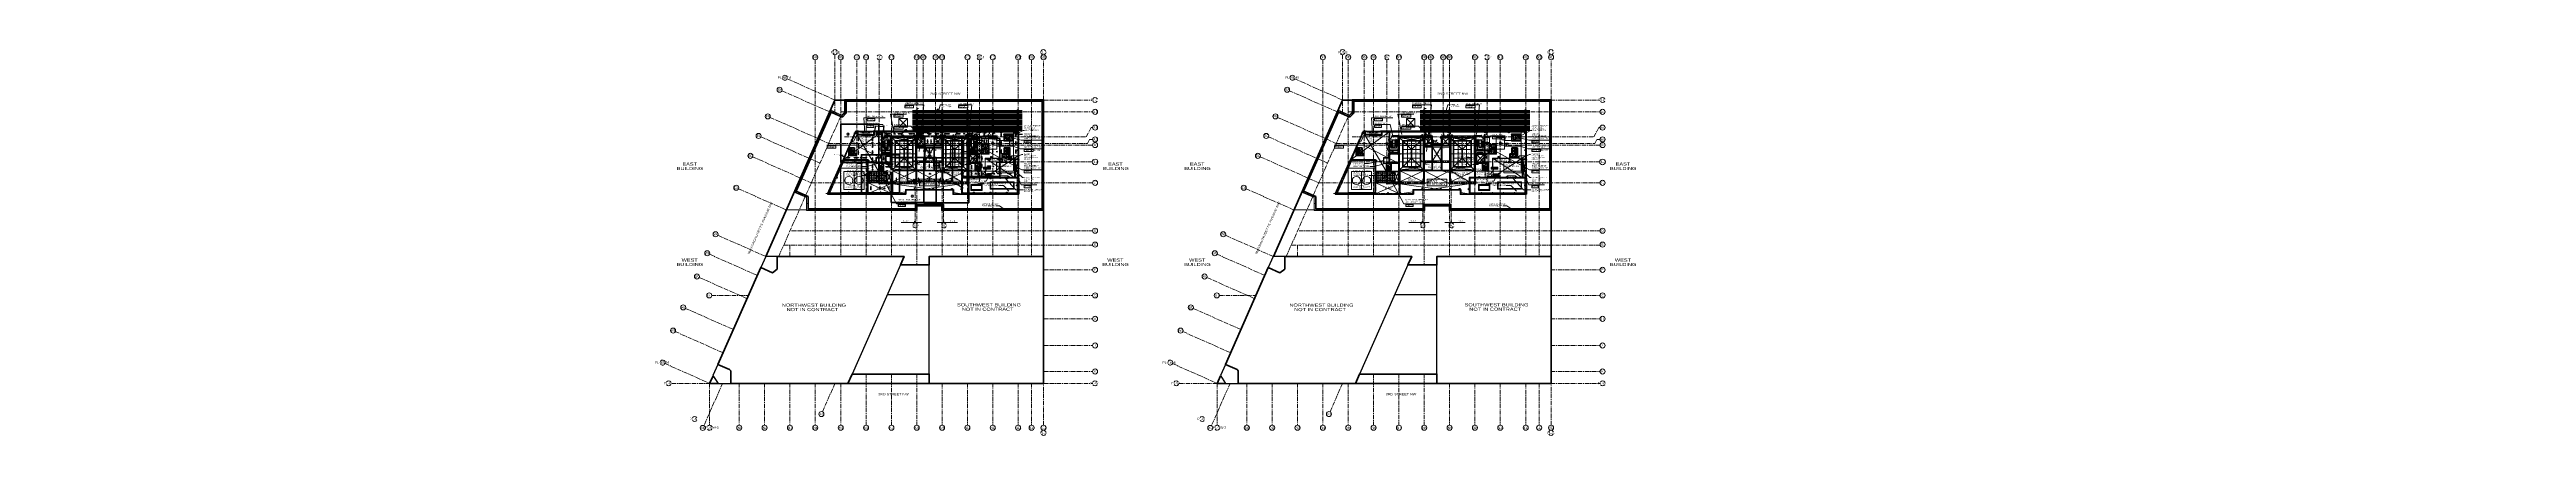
# Model space of a CAD drawing. Header units: inches. Extents: x -35176 to 0, y -3216 to 2257.
import ezdxf
from ezdxf import colors
from ezdxf.entities.mleader import LeaderData, LeaderLine
from ezdxf.enums import TextEntityAlignment as Align
from ezdxf.math import Vec2, Vec3

# ---------------------------------------------------------------- set-up
doc = ezdxf.new("R2010")
doc.units = ezdxf.units.IN
doc.header["$LTSCALE"] = 48
doc.header["$MEASUREMENT"] = 0
for name, pattern in [('A114$0$CENTER', [2, 1.25, -0.25, 0.25, -0.25]), ('HIDDEN', [0.375, 0.25, -0.125]), ('HIDDEN2', [0.1875, 0.125, -0.0625])]:
    doc.linetypes.add(name, pattern=pattern)
for name, color, linetype in [('0 @ 48', 7, 'Continuous'), ('0 @ 96', 7, 'Continuous'), ('A114$0$A roof pave', 8, 'Continuous'), ('A114$0$A-ANNO-DIMP0-14', 8, 'Continuous'), ('A114$0$A-ANNO-PATT-13-14', 8, 'Continuous'), ('A114$0$A-ANNO-PATT-14', 8, 'Continuous'), ('A114$0$A-ANNO-TEXT', 8, 'Continuous'), ('A114$0$A-ANNO-WEST', 8, 'Continuous'), ('A114$0$A-AREA-IDEN', 8, 'Continuous'), ('A114$0$A-COLS', 8, 'Continuous'), ('A114$0$A-COLS-COL14', 8, 'Continuous'), ('A114$0$A-COLS-COLS13-14', 8, 'Continuous'), ('A114$0$A-DOOR', 8, 'Continuous'), ('A114$0$A-DOOR-FRAM', 8, 'Continuous'), ('A114$0$A-EQPM-FEC', 8, 'Continuous'), ('A114$0$A-FLOOR-THRSHD', 8, 'Continuous'), ('A114$0$A-FLOR-CURB', 8, 'Continuous'), ('A114$0$A-FLOR-HRAL', 8, 'Continuous'), ('A114$0$A-FLOR-LEVL', 8, 'Continuous'), ('A114$0$A-FLOR-OPN-TO-BELOW', 8, 'Continuous'), ('A114$0$A-FLOR-SLAB', 8, 'Continuous'), ('A114$0$A-FLOR-SLEEVE', 8, 'Continuous'), ('A114$0$A-FLOR-SPRK', 8, 'Continuous'), ('A114$0$A-FLOR-STRS', 8, 'Continuous'), ('A114$0$A-GRID-1DP0-15', 8, 'Continuous'), ('A114$0$A-GRID-COLS', 8, 'Continuous'), ('A114$0$A-GRID-GRD13-14', 8, 'Continuous'), ('A114$0$A-GRID-GRDP0-14', 8, 'Continuous'), ('A114$0$A-GRID-GRDP0-15', 8, 'Continuous'), ('A114$0$A-GRID-ID13-14', 8, 'Continuous'), ('A114$0$A-GRID-IDP0-14', 8, 'Continuous'), ('A114$0$A-HVAC-RDFF', 8, 'Continuous'), ('A114$0$A-roof cope', 8, 'Continuous'), ('A114$0$A-ROOF-CRTS', 8, 'Continuous'), ('A114$0$A-Roof-leader', 8, 'Continuous'), ('A114$0$A-ROOF-RFDR', 8, 'Continuous'), ('A114$0$A-ROOF-SKYL', 8, 'Continuous'), ('A114$0$A-TRELLIS-FRAME', 8, 'Continuous'), ('A114$0$A-TRELLIS-FRAME-13-14_floor', 8, 'Continuous'), ('A114$0$A-TRELLIS-FRAME-15th_plan', 8, 'Continuous'), ('A114$0$A-WALL-FIRE', 8, 'Continuous'), ('A114$0$A-WALL-FULL-EXTR', 8, 'Continuous'), ('A114$0$A-WALL-FULL-INTR', 8, 'Continuous'), ('A114$0$A-WALL-INTR', 8, 'Continuous'), ('A114$0$A-WALL-OPEN-LVRS', 8, 'Continuous'), ('A114$0$A-WALL-STUD', 8, 'Continuous'), ('A114$0$C-PROP', 8, 'Continuous'), ('A114$0$E-POWER-GEN', 8, 'Continuous'), ('A114$0$E-POWER-PNL', 8, 'Continuous'), ('A114$0$Items below', 8, 'Continuous'), ('A114$0$Level 1', 8, 'Continuous'), ('A114$0$Level 12', 8, 'Continuous'), ('A114$0$Level 20', 8, 'Continuous'), ('A114$0$Level 21', 8, 'Continuous'), ('A114$0$Level 27', 8, 'Continuous'), ('A114$0$Level 32', 8, 'Continuous'), ('A114$0$Level 37', 8, 'Continuous'), ('A114$0$Level 46', 8, 'Continuous'), ('A114$0$M-CONC-PAD', 8, 'Continuous'), ('A114$0$M-HVAC', 8, 'Continuous'), ('A114$0$M-HVAC-13TH', 8, 'Continuous'), ('A114$0$M-HVAC-DUCT', 8, 'Continuous'), ('A114$0$M-HVAC-Supp', 8, 'Continuous'), ('A114$0$S-BEAM', 8, 'Continuous'), ('A114$0$S-BEAM-BELOW', 8, 'Continuous'), ('A114$0$S-STRUCT-ABOVE', 8, 'Continuous'), ('A114$0$tower crane', 8, 'Continuous'), ('A114$0$trellis', 8, 'Continuous'), ('A614$0$A-ANNO-REVS-BULL', 8, 'Continuous'), ('A614$0$A-Roof-leader', 8, 'Continuous'), ('A614$0$A-ROOF-SKYL', 8, 'Continuous'), ('A614$0$br614 - E-Lite', 3, 'Continuous'), ('A614$0$E-Lite', 3, 'Continuous'), ('A614$0$Level 30', 8, 'Continuous'), ('A614$0$Level 36', 8, 'Continuous'), ('A614$0$Level 37', 8, 'Continuous'), ('ANNTEXT', 6, 'Continuous'), ('E-Anno-Keyn', 72, 'Continuous'), ('E-Anno-Note', 6, 'Continuous'), ('E-Anno-Note-Lighting', 6, 'Continuous'), ('E-FIRE', 234, 'Continuous'), ('E-FIRE @ 96', 234, 'Continuous'), ('E-Lite', 53, 'Continuous'), ('E-Lite-Circ', 52, 'Continuous'), ('E-Lite-Emer', 13, 'Continuous'), ('E-Lite-Exit', 13, 'Continuous'), ('E-Lite-Swch', 53, 'Continuous'), ('E-Lite-Swch @ 48', 53, 'Continuous'), ('E-Lite-Swch @ 96', 53, 'Continuous'), ('E-Powr-Circ', 232, 'Continuous'), ('E-Powr-Devc', 233, 'Continuous'), ('E-Powr-Devc @ 96', 233, 'Continuous'), ('E-Powr-Eqpm', 234, 'Continuous'), ('E-TEXT', 6, 'Continuous'), ('E-TEXT @ 96', 6, 'Continuous'), ('G-Anno', 6, 'Continuous'), ('G-Anno-Symb-Lighting', 3, 'Continuous'), ('M-Anno', 6, 'Continuous'), ('M-Anno-Note', 6, 'Continuous'), ('M-CONCRETE PAD', 1, 'Continuous'), ('M-HVAC-clrn', 1, 'HIDDEN2'), ('M-HVAC-Eqpm', 94, 'Continuous'), ('M-HVAC-Eqpm-AHU', 94, 'Continuous'), ('M-HVAC-Eqpm-FAN', 94, 'Continuous'), ('M-HVAC-pad', 1, 'Continuous'), ('M-HVAC-text', 6, 'Continuous'), ('XREF', 7, 'Continuous')]:
    doc.layers.add(name, color=color, linetype=linetype)
doc.layers.add('E-Fire-Covr', color=240, linetype='Continuous', lineweight=70, plot=False)
doc.styles.add('A114$0$Arial', font='arial.ttf', dxfattribs={"height": 0.076839})
doc.styles.add('A114$0$style-Arial', font='arial.ttf')
doc.styles.add('A114$0$style-WORKING', font='WORKING.shx')
doc.styles.add('A614$0$style-Arial', font='arial.ttf')
doc.styles.add('ANNTEXT', font='romans.shx')
doc.styles.add('M08', font='arial.ttf', dxfattribs={"height": 7.68})
doc.styles.add('MAMEP ANNO', font='arial.ttf', dxfattribs={"height": 0.101562})
doc.styles.get("Standard").update_dxf_attribs({"font": 'simplex.shx'})
doc.dimstyles.new('A114$0$Standard', dxfattribs={"dimtxt": 8.888894, "dimasz": 15.555564, "dimexe": 8.888894, "dimexo": 4.444447, "dimgap": 4.444447, "dimtad": 1, "dimjust": 2, "dimdec": 3, "dimzin": 11, "dimdsep": 46, "dimlunit": 4, "dimtxsty": 'A114$0$style-WORKING', "dimblk": 'A114$0$RDA_0.1', "dimcen": 2.222223, "dimse1": 1, "dimse2": 1, "dimclrd": 3, "dimclrt": 3, "dimadec": 0, "dimazin": 0, "dimtfac": 1, "dimtdec": 3, "dimtmove": 0, "dimatfit": 3, "dimldrblk": 'A114$0$TerminatorOpen_0.1', "dimfxl": 1, "dimtolj": 1, "dimtzin": 11, "dimlwd": 0, "dimarcsym": 0})
doc.dimstyles.get("Standard").update_dxf_attribs({"dimtxt": 0.18, "dimasz": 0.125, "dimexe": 0.18, "dimexo": 0.0625, "dimgap": 0.09, "dimtad": 0, "dimtih": 1, "dimtoh": 1, "dimdec": 4, "dimzin": 0, "dimdsep": 46, "dimtxsty": 'Standard', "dimcen": 0.09, "dimadec": 0, "dimazin": 0, "dimtfac": 1, "dimtdec": 4, "dimtofl": 0, "dimtmove": 0, "dimatfit": 3, "dimfxl": 1, "dimtolj": 1, "dimtzin": 0, "dimarcsym": 0})
doc.dimstyles.new('STANDARD$7', dxfattribs={"dimtxt": 0.18, "dimasz": 0.125, "dimexe": 0.18, "dimexo": 0.06, "dimgap": 0.09, "dimtad": 0, "dimtih": 1, "dimtoh": 1, "dimdec": 4, "dimzin": 0, "dimdsep": 46, "dimtxsty": 'Standard', "dimcen": 0.09, "dimadec": 0, "dimazin": 0, "dimtfac": 1, "dimtdec": 4, "dimtofl": 0, "dimtmove": 0, "dimatfit": 3, "dimfxl": 1, "dimtolj": 1, "dimtzin": 0, "dimarcsym": 0})

# ---------------------------------------------------------------- blocks, each defined once
blk = doc.blocks.new('A114$0$RDA_0.1')
at = {"linetype": 'Continuous', "lineweight": 13}
blk.add_line((0, 0), (-1, 0), dxfattribs=at)
at = {"layer": 'A114$0$Level 46', "linetype": 'Continuous', "lineweight": 13, "extrusion": (0, 0, -1)}
blk.add_solid([(0, 0), (1, 0), (0.2, -0.1), (1, -0.1)], dxfattribs=at)
blk.add_solid([(0, 0), (1, 0), (0.2, -0.1), (1, -0.1)], dxfattribs=at)
blk = doc.blocks.new('*D486')
at = {"layer": 'A114$0$A-ANNO-DIMP0-14', "lineweight": 0, "transparency": 16777216}
for p, q in [((-22918, -196), (-23082, -196)), ((-22861, -196), (-22883, -196)), ((-22826, -196), (-22791, -196))]:
    blk.add_line(p, q, dxfattribs=at)
at = {"layer": 'A114$0$A-ANNO-DIMP0-14', "lineweight": 0, "transparency": 16777216, "xscale": 35, "yscale": 35, "zscale": 35}
blk.add_blockref('A114$0$RDA_0.1', (-22883, -196), dxfattribs=at)
at = {"layer": 'A114$0$A-ANNO-DIMP0-14', "lineweight": 0, "transparency": 16777216, "xscale": 35, "yscale": 35, "zscale": 35, "rotation": 180}
blk.add_blockref('A114$0$RDA_0.1', (-22861, -196), dxfattribs=at)
at = {"layer": 'A114$0$A-ANNO-DIMP0-14', "lineweight": 0, "transparency": 16777216, "insert": (-23017, -174), "char_height": 20, "attachment_point": 5, "style": 'A114$0$style-WORKING'}
blk.add_mtext('\\A1;\\H1x;\\W1.2;1\'-10"', dxfattribs=at)
blk = doc.blocks.new('A114$0$TerminatorOpen_0.1')
at = {"linetype": 'ByBlock', "lineweight": -2}
for q in [(-1, 0.1), (-1, 0), (-1, -0.1)]:
    blk.add_line((0, 0), q, dxfattribs=at)
blk = doc.blocks.new('*D487')
at = {"layer": 'A114$0$A-ANNO-DIMP0-14', "lineweight": 0, "transparency": 16777216}
for p, q in [((-22536, -196), (-22571, -196)), ((-22501, -196), (-22479, -196)), ((-22444, -196), (-22280, -196))]:
    blk.add_line(p, q, dxfattribs=at)
at = {"layer": 'A114$0$A-ANNO-DIMP0-14', "lineweight": 0, "transparency": 16777216, "xscale": 35, "yscale": 35, "zscale": 35}
blk.add_blockref('A114$0$RDA_0.1', (-22501, -196), dxfattribs=at)
at = {"layer": 'A114$0$A-ANNO-DIMP0-14', "lineweight": 0, "transparency": 16777216, "xscale": 35, "yscale": 35, "zscale": 35, "rotation": 180}
blk.add_blockref('A114$0$RDA_0.1', (-22479, -196), dxfattribs=at)
at = {"layer": 'A114$0$A-ANNO-DIMP0-14', "lineweight": 0, "transparency": 16777216, "insert": (-22345, -174), "char_height": 20, "attachment_point": 5, "style": 'A114$0$style-WORKING'}
blk.add_mtext('\\A1;\\H1x;\\W1.2;1\'-10"', dxfattribs=at)
blk = doc.blocks.new('*U237')
at = {"layer": 'E-FIRE', "color": 234, "linetype": 'Continuous', "lineweight": -3}
for p, q in [((1, 5), (4, 2)), ((12, 5), (9, 2)), ((12, 0), (23, 6)), ((23, -6), (12, 0)), ((23, 6), (23, -6)), ((4, -2), (1, -5)), ((9, -2), (12, -5))]:
    blk.add_line(p, q, dxfattribs=at)
blk.add_lwpolyline([(0, 6), (12, 6), (12, -6), (0, -6)], close=True, dxfattribs=at)
blk.add_circle((6, 0), 3.37, dxfattribs=at)
blk = doc.blocks.new('A$C67787388')
for p, q in [((12, 16), (0, 16)), ((0, 16), (0, 4)), ((0, 4), (12, 4)), ((12, 4), (12, 16))]:
    blk.add_line(p, q)
at = {"linetype": 'Continuous', "lineweight": -3}
blk.add_text('P', height=7.5, dxfattribs=at).set_placement((18, 4), align=Align.MIDDLE)
blk = doc.blocks.new('*U238')
at = {"layer": 'E-FIRE', "color": 234, "linetype": 'Continuous', "lineweight": -3}
blk.add_circle((0, 0), 6, dxfattribs=at)
for centre, start, end in [((-1, 2), 289.5314, 100.694), ((1, -2), 109.5314, 280.694)]:
    blk.add_arc(centre, 2, start, end, dxfattribs=at)
blk.add_text('P', height=6, dxfattribs=at).set_placement((13, -6), align=Align.MIDDLE_CENTER)
blk = doc.blocks.new('A$C5D3D769B')
at = {"layer": 'E-FIRE', "linetype": 'HIDDEN'}
for q in [(0.03, 0.06), (0.47, 0.06)]:
    blk.add_line((0.24, 0.06), q, dxfattribs=at)
at = {"layer": 'E-FIRE'}
for p, q in [((0.18, 0.23), (0.3, 0.15)), ((0.24, 0.06), (0.24, 0.12))]:
    blk.add_line(p, q, dxfattribs=at)
blk.add_circle((0.24, 0.19), 0.0702, dxfattribs=at)
for centre, start, end in [((0.03, 0.03), 95.54842, 264.45158), ((0.02, 0.09), 275.54842, 84.45158), ((0.47, 0.03), 95.54842, 264.45158), ((0.46, 0.09), 275.54842, 84.45158)]:
    blk.add_arc(centre, 0.0301, start, end, dxfattribs=at)
blk = doc.blocks.new('*U247')
blk.add_line((0, 0), (0, 0))
blk.add_line((0, 0), (0, 0))
blk.add_line((0, 0), (0, 0))
blk.add_circle((0, 0), 0.0334)
for start, end in [(275.5484, 84.4516), (95.5484, 264.4516), (275.5484, 84.4516), (95.5484, 264.4516)]:
    blk.add_arc((0, 0), 0.0143, start, end)
blk = doc.blocks.new('*U254')
at = {"layer": 'E-Powr-Devc', "color": 233, "linetype": 'Continuous', "lineweight": -3}
for p, q in [((0, -6), (12, 6)), ((0, 6), (12, -6)), ((0, 6), (12, 6)), ((0, -6), (0, 6)), ((12, 6), (12, -6)), ((12, -6), (0, -6))]:
    blk.add_line(p, q, dxfattribs=at)
blk = doc.blocks.new('PWR-SafetySwitch')
for p, q in [((0, 12), (0, 0)), ((12, 12), (0, 12)), ((0, 0), (12, 0)), ((12, 0), (12, 12)), ((12, 6), (16, 6)), ((16, 9), (16, 6))]:
    blk.add_line(p, q)
blk = doc.blocks.new('ZA_SQR')
blk.add_lwpolyline([(-0.703125, -0.703125), (0.703125, -0.703125), (0.703125, 0.703125), (-0.703125, 0.703125)], close=True)
at = {"layer": 'ANNTEXT', "style": 'ANNTEXT'}
blk.add_attdef('SQRID', text='', height=0.75, dxfattribs=at).set_placement((0, 0), align=Align.MIDDLE)
at = {"layer": 'ANNTEXT', "style": 'ANNTEXT', "flags": 1}
blk.add_attdef('SQRDESCRIPTION', text='', height=0.75, dxfattribs=at).set_placement((0, -2.125), align=Align.MIDDLE)
blk = doc.blocks.new('FA-DuctSmokeDetector-Anno')
at = {"color": 0, "linetype": 'HIDDEN'}
for p, q in [((0.06, 0.04), (0.2, 0.04)), ((0.06, -0.04), (0.23, -0.04))]:
    blk.add_line(p, q, dxfattribs=at)
at = {"color": 0, "linetype": 'ByBlock'}
blk.add_lwpolyline([(0.22, 0.07, 0.5), (0.22, 0, -0.5), (0.21, -0.07)], format="xyb", dxfattribs=at)
blk.add_circle((0, 0), 0.0729, dxfattribs=at)
for centre, start, end in [((0.01, -0.02), 109.5314, 280.694), ((-0.01, 0.02), 289.5314, 100.694)]:
    blk.add_arc(centre, 0.0243, start, end, dxfattribs=at)
blk = doc.blocks.new('FA-StrobeSymbol-Anno')
at = {"color": 0, "linetype": 'ByBlock'}
for p, q in [((-0.04, 0.04), (-0.07, 0.07)), ((0.04, 0.04), (0.07, 0.07)), ((-0.04, -0.04), (-0.07, -0.07)), ((0.04, -0.04), (0.07, -0.07))]:
    blk.add_line(p, q, dxfattribs=at)
blk.add_circle((0, 0), 0.0403, dxfattribs=at)
blk = doc.blocks.new('*U642')
at = {"layer": '0 @ 48', "color": 0, "linetype": 'ByBlock', "xscale": 24, "yscale": 24, "zscale": 24}
blk.add_blockref('FA-StrobeSymbol-Anno', (0, 4), dxfattribs=at)
at = {"layer": '0 @ 96', "color": 0, "linetype": 'ByBlock', "xscale": 48, "yscale": 48, "zscale": 48}
blk.add_blockref('FA-StrobeSymbol-Anno', (0, 4), dxfattribs=at)
blk = doc.blocks.new('FA-Speaker-Anno')
at = {"color": 0, "linetype": 'ByBlock'}
for p, q in [((0.08, 0), (0.16, 0.04)), ((0.16, -0.04), (0.08, 0)), ((0.16, 0.04), (0.16, -0.04))]:
    blk.add_line(p, q, dxfattribs=at)
blk.add_lwpolyline([(0, 0.04), (0.08, 0.04), (0.08, -0.04), (0, -0.04)], close=True, dxfattribs=at)
blk = doc.blocks.new('*U643')
at = {"layer": '0 @ 48', "color": 0, "linetype": 'ByBlock', "xscale": 48, "yscale": 48, "zscale": 48, "rotation": 90}
blk.add_blockref('FA-Speaker-Anno', (0, 2), dxfattribs=at)
at = {"layer": '0 @ 96', "color": 0, "linetype": 'ByBlock', "xscale": 96, "yscale": 96, "zscale": 96, "rotation": 90}
blk.add_blockref('FA-Speaker-Anno', (0, 0), dxfattribs=at)
blk = doc.blocks.new('*U277')
at = {"layer": 'E-Fire-Covr'}
blk.add_lwpolyline([(7, 184), (180, 184), (180, -176), (-180, -176), (-180, 184), (-7, 184)], dxfattribs=at)
for name in ['*U643', '*U642']:
    blk.add_blockref(name, (0, 0))
at = {"color": 6, "style": 'MAMEP ANNO'}
for s, p in [('30', (11, 11)), ('(C)', (11, -4))]:
    blk.add_text(s, height=7.5, dxfattribs=at).set_placement(p)
at = {"layer": 'E-Fire-Covr', "style": 'MAMEP ANNO'}
blk.add_text('30', height=7.5, dxfattribs=at).set_placement((0, 184), align=Align.MIDDLE_CENTER)
blk = doc.blocks.new('A$C14B17B09')
at = {"layer": 'E-FIRE', "linetype": 'HIDDEN'}
for p, q in [((0.2, 0.06), (0.03, 0.06)), ((0.32, 0.06), (0.5, 0.06))]:
    blk.add_line(p, q, dxfattribs=at)
at = {"layer": 'E-FIRE'}
blk.add_line((0.26, 0.12), (0.26, 0.19), dxfattribs=at)
blk.add_lwpolyline([(0.2, 0.06), (0.26, 0), (0.32, 0.06), (0.26, 0.12)], close=True, dxfattribs=at)
blk.add_circle((0.26, 0.25), 0.0615, dxfattribs=at)
for centre, start, end in [((0.03, 0.03), 95.54842, 264.45158), ((0.02, 0.09), 275.54842, 84.45158), ((0.51, 0.03), 95.54842, 264.45158), ((0.5, 0.09), 275.54842, 84.45158)]:
    blk.add_arc(centre, 0.0301, start, end, dxfattribs=at)
blk = doc.blocks.new('LFIND4')
for p, q in [((-24, 2), (-24, -2)), ((24, 0), (-24, 0)), ((24, 2), (24, -2))]:
    blk.add_line(p, q)
for radius in [2, 1.12, 0.5]:
    blk.add_circle((0, 0), radius)
blk = doc.blocks.new('LTG-Switch-Anno')
at = {"color": 0, "linetype": 'ByBlock'}
blk.add_text('S', height=0.104, dxfattribs=at).set_placement((0, -0.11), align=Align.CENTER)
at = {"color": 6, "style": 'MAMEP ANNO'}
blk.add_attdef('SUB', (0.05, -0.12), '', height=0.0729, dxfattribs=at)
blk = doc.blocks.new('*U644')
at = {"layer": '0 @ 48', "color": 0, "linetype": 'ByBlock', "xscale": 24, "yscale": 24, "zscale": 24}
blk.add_blockref('FA-StrobeSymbol-Anno', (0, 4), dxfattribs=at)
at = {"layer": '0 @ 96', "color": 0, "linetype": 'ByBlock', "xscale": 48, "yscale": 48, "zscale": 48}
blk.add_blockref('FA-StrobeSymbol-Anno', (0, 4), dxfattribs=at)
blk = doc.blocks.new('*U645')
at = {"layer": '0 @ 48', "color": 0, "linetype": 'ByBlock', "xscale": 48, "yscale": 48, "zscale": 48, "rotation": 90}
blk.add_blockref('FA-Speaker-Anno', (0, 2), dxfattribs=at)
at = {"layer": '0 @ 96', "color": 0, "linetype": 'ByBlock', "xscale": 96, "yscale": 96, "zscale": 96, "rotation": 90}
blk.add_blockref('FA-Speaker-Anno', (0, 0), dxfattribs=at)
blk = doc.blocks.new('*U282')
at = {"layer": 'E-Fire-Covr'}
blk.add_lwpolyline([(10, 322), (318, 322), (318, -314), (-318, -314), (-318, 322), (-10, 322)], dxfattribs=at)
for name in ['*U645', '*U644']:
    blk.add_blockref(name, (0, 0))
at = {"color": 6, "style": 'MAMEP ANNO'}
for s, p in [('110', (11, 11)), ('(C)', (11, -4))]:
    blk.add_text(s, height=7.5, dxfattribs=at).set_placement(p)
at = {"layer": 'E-Fire-Covr', "style": 'MAMEP ANNO'}
blk.add_text('110', height=7.5, dxfattribs=at).set_placement((0, 322), align=Align.MIDDLE_CENTER)
blk = doc.blocks.new('*U646')
at = {"layer": '0 @ 48', "color": 0, "linetype": 'ByBlock', "xscale": 24, "yscale": 24, "zscale": 24}
blk.add_blockref('FA-StrobeSymbol-Anno', (0, 4), dxfattribs=at)
at = {"layer": '0 @ 96', "color": 0, "linetype": 'ByBlock', "xscale": 48, "yscale": 48, "zscale": 48}
blk.add_blockref('FA-StrobeSymbol-Anno', (0, 4), dxfattribs=at)
blk = doc.blocks.new('*U647')
at = {"layer": '0 @ 48', "color": 0, "linetype": 'ByBlock', "xscale": 48, "yscale": 48, "zscale": 48, "rotation": 90}
blk.add_blockref('FA-Speaker-Anno', (0, 2), dxfattribs=at)
at = {"layer": '0 @ 96', "color": 0, "linetype": 'ByBlock', "xscale": 96, "yscale": 96, "zscale": 96, "rotation": 90}
blk.add_blockref('FA-Speaker-Anno', (0, 0), dxfattribs=at)
blk = doc.blocks.new('*U283')
at = {"layer": 'E-Fire-Covr'}
blk.add_lwpolyline([(-7, 540), (-270, 540), (-270, 0), (270, 0), (270, 540), (7, 540)], dxfattribs=at)
for name in ['*U647', '*U646']:
    blk.add_blockref(name, (0, 0))
at = {"color": 6, "style": 'MAMEP ANNO'}
blk.add_text('75', height=7.5, dxfattribs=at).set_placement((-6, 18))
at = {"layer": 'E-Fire-Covr', "style": 'MAMEP ANNO'}
blk.add_text('75', height=7.5, dxfattribs=at).set_placement((0, 540), align=Align.MIDDLE_CENTER)
blk = doc.blocks.new('*U648')
at = {"layer": '0 @ 48', "color": 0, "linetype": 'ByBlock', "xscale": 24, "yscale": 24, "zscale": 24}
blk.add_blockref('FA-StrobeSymbol-Anno', (0, 4), dxfattribs=at)
at = {"layer": '0 @ 96', "color": 0, "linetype": 'ByBlock', "xscale": 48, "yscale": 48, "zscale": 48}
blk.add_blockref('FA-StrobeSymbol-Anno', (0, 4), dxfattribs=at)
blk = doc.blocks.new('*U649')
at = {"layer": '0 @ 48', "color": 0, "linetype": 'ByBlock', "xscale": 48, "yscale": 48, "zscale": 48, "rotation": 90}
blk.add_blockref('FA-Speaker-Anno', (0, 2), dxfattribs=at)
at = {"layer": '0 @ 96', "color": 0, "linetype": 'ByBlock', "xscale": 96, "yscale": 96, "zscale": 96, "rotation": 90}
blk.add_blockref('FA-Speaker-Anno', (0, 0), dxfattribs=at)
blk = doc.blocks.new('*U284')
at = {"layer": 'E-Fire-Covr'}
blk.add_lwpolyline([(-7, 540), (-270, 540), (-270, 0), (270, 0), (270, 540), (7, 540)], dxfattribs=at)
for name in ['*U649', '*U648']:
    blk.add_blockref(name, (0, 0))
at = {"color": 6, "style": 'MAMEP ANNO'}
blk.add_text('75', height=7.5, dxfattribs=at).set_placement((8, 8))
at = {"layer": 'E-Fire-Covr', "style": 'MAMEP ANNO'}
blk.add_text('75', height=7.5, dxfattribs=at).set_placement((0, 540), align=Align.MIDDLE_CENTER)
blk = doc.blocks.new('*U650')
at = {"layer": '0 @ 48', "color": 0, "linetype": 'ByBlock', "xscale": 24, "yscale": 24, "zscale": 24, "rotation": 89.99999999999999}
blk.add_blockref('FA-StrobeSymbol-Anno', (-4, 0), dxfattribs=at)
at = {"layer": '0 @ 96', "color": 0, "linetype": 'ByBlock', "xscale": 48, "yscale": 48, "zscale": 48, "rotation": 89.99999999999999}
blk.add_blockref('FA-StrobeSymbol-Anno', (-4, 0), dxfattribs=at)
blk = doc.blocks.new('*U651')
at = {"layer": '0 @ 48', "color": 0, "linetype": 'ByBlock', "xscale": 48, "yscale": 48, "zscale": 48, "rotation": 180}
blk.add_blockref('FA-Speaker-Anno', (-2, 0), dxfattribs=at)
at = {"layer": '0 @ 96', "color": 0, "linetype": 'ByBlock', "xscale": 96, "yscale": 96, "zscale": 96, "rotation": 180}
blk.add_blockref('FA-Speaker-Anno', (0, 0), dxfattribs=at)
blk = doc.blocks.new('*U285')
at = {"layer": 'E-Fire-Covr'}
blk.add_lwpolyline([(-540, -7), (-540, -270), (0, -270), (0, 270), (-540, 270), (-540, 7)], dxfattribs=at)
for name in ['*U651', '*U650']:
    blk.add_blockref(name, (0, 0))
at = {"color": 6, "style": 'MAMEP ANNO'}
blk.add_text('75', height=7.5, dxfattribs=at).set_placement((-17, 8))
at = {"layer": 'E-Fire-Covr', "style": 'MAMEP ANNO'}
blk.add_text('75', height=7.5, rotation=90, dxfattribs=at).set_placement((-540, 0), align=Align.MIDDLE_CENTER)
blk = doc.blocks.new('A614')
at = {"layer": 'A614$0$Level 36', "lineweight": 30, "extrusion": (0, 0, -1)}
for points in [[(22033, 1060), (22034, 1060), (22034, 1060), (22034, 1059), (22034, 1059), (22034, 1059), (22035, 1058), (22035, 1058), (22035, 1058), (22035, 1057), (22035, 1057), (22036, 1056), (22036, 1056), (22036, 1055), (22036, 1054), (22036, 1054), (22036, 1053), (22036, 1052), (22036, 1052), (22035, 1051), (22035, 1050), (22035, 1050), (22034, 1049), (22034, 1048), (22033, 1048), (22027, 1054)], [(22021, 1060), (22027, 1054), (22021, 1048), (22021, 1048), (22021, 1048), (22020, 1049), (22020, 1049), (22020, 1049), (22020, 1050), (22020, 1050), (22019, 1050), (22019, 1051), (22019, 1051), (22019, 1052), (22019, 1052), (22019, 1053), (22019, 1053), (22019, 1054), (22019, 1055), (22019, 1055), (22019, 1056), (22019, 1057), (22019, 1057), (22020, 1058), (22020, 1059), (22021, 1060)]]:
    blk.add_hatch(color=256, dxfattribs=at).paths.add_polyline_path(points)
at = {"layer": 'A614$0$A-ANNO-REVS-BULL', "lineweight": 13, "elevation": 0, "flags": 128}
for points in [[(-22571, 1410), (-22554, 1410), (-22545, 1395), (-22554, 1380), (-22571, 1380), (-22580, 1395), (-22571, 1410)], [(-23846, 1073), (-23829, 1073), (-23820, 1058), (-23829, 1043), (-23846, 1043), (-23855, 1058), (-23846, 1073)], [(-22754, 836), (-22737, 836), (-22728, 821), (-22737, 806), (-22754, 806), (-22763, 821), (-22754, 836)], [(-21605, 706), (-21588, 706), (-21579, 691), (-21588, 676), (-21605, 676), (-21614, 691), (-21605, 706)], [(-22933, 192), (-22915, 192), (-22907, 177), (-22915, 162), (-22933, 162), (-22941, 177), (-22933, 192)]]:
    blk.add_lwpolyline(points, close=True, dxfattribs=at)
at = {"layer": 'A614$0$A-Roof-leader', "lineweight": 13}
blk.add_circle((-21995, 661), 4, dxfattribs=at)
at = {"layer": 'A614$0$A-ROOF-SKYL', "lineweight": 0}
for p, q in [((-23164, 962), (-22918, 962)), ((-23164, 962), (-23164, 596)), ((-23041, 839), (-23164, 962)), ((-23164, 596), (-23041, 719)), ((-23161, 959), (-22921, 959)), ((-23161, 959), (-23161, 599)), ((-23161, 899), (-22921, 899)), ((-23161, 839), (-22921, 839)), ((-23041, 779), (-23161, 779)), ((-22921, 719), (-23161, 719)), ((-23101, 959), (-23101, 599)), ((-23041, 839), (-22918, 962)), ((-23041, 959), (-23041, 839)), ((-23041, 839), (-23041, 719)), ((-22921, 779), (-23041, 779)), ((-22918, 596), (-23041, 719)), ((-23041, 599), (-23041, 719)), ((-22981, 959), (-22981, 599)), ((-22921, 959), (-22921, 599)), ((-22918, 962), (-22918, 596)), ((-22199, 962), (-22445, 962)), ((-22445, 962), (-22445, 596)), ((-22322, 839), (-22445, 962)), ((-22445, 596), (-22322, 719)), ((-22202, 959), (-22442, 959)), ((-22442, 959), (-22442, 599)), ((-22202, 899), (-22442, 899)), ((-22202, 839), (-22442, 839)), ((-22442, 779), (-22322, 779)), ((-22442, 719), (-22202, 719)), ((-22382, 959), (-22382, 599)), ((-22322, 839), (-22199, 962)), ((-22322, 959), (-22322, 839)), ((-22322, 839), (-22322, 719)), ((-22322, 779), (-22202, 779)), ((-22199, 596), (-22322, 719)), ((-22322, 599), (-22322, 719)), ((-22262, 959), (-22262, 599)), ((-22202, 959), (-22202, 599)), ((-22199, 962), (-22199, 596)), ((-23164, 596), (-22918, 596)), ((-22921, 659), (-23161, 659)), ((-23161, 599), (-22921, 599)), ((-22199, 596), (-22445, 596)), ((-22442, 659), (-22202, 659)), ((-22202, 599), (-22442, 599))]:
    blk.add_line(p, q, dxfattribs=at)
at = {"layer": 'A614$0$br614 - E-Lite', "lineweight": 0}
for p, q in [((-23318, 1004), (-23270, 1000)), ((-22707, 931), (-22703, 979)), ((-22659, 931), (-22655, 979)), ((-22092, 1004), (-22044, 1000))]:
    blk.add_line(p, q, dxfattribs=at)
at = {"layer": 'A614$0$br614 - E-Lite', "lineweight": 13}
for points in [[(-23280, 1066), (-23232, 1066), (-23232, 1061), (-23280, 1061)], [(-23124, 1066), (-23076, 1066), (-23076, 1061), (-23124, 1061)], [(-22968, 1066), (-22920, 1066), (-22920, 1061), (-22968, 1061)], [(-22813, 1066), (-22765, 1066), (-22765, 1061), (-22813, 1061)], [(-22705, 1066), (-22657, 1066), (-22657, 1061), (-22705, 1061)], [(-22597, 1066), (-22549, 1066), (-22549, 1061), (-22597, 1061)], [(-22446, 1066), (-22398, 1066), (-22398, 1061), (-22446, 1061)], [(-22290, 1066), (-22242, 1066), (-22242, 1061), (-22290, 1061)], [(-22134, 1066), (-22086, 1066), (-22086, 1061), (-22134, 1061)], [(-21899, 1069), (-21899, 1021), (-21903, 1021), (-21903, 1069)], [(-21779, 1069), (-21779, 1021), (-21783, 1021), (-21783, 1069)], [(-21659, 1069), (-21659, 1021), (-21663, 1021), (-21663, 1069)], [(-21450, 1069), (-21450, 1021), (-21455, 1021), (-21455, 1069)], [(-23857, 725), (-23809, 725), (-23809, 721), (-23857, 721)], [(-23737, 725), (-23689, 725), (-23689, 721), (-23737, 721)], [(-23687, 1011), (-23687, 963), (-23691, 963), (-23691, 1011)], [(-23687, 915), (-23687, 867), (-23691, 867), (-23691, 915)], [(-23687, 819), (-23687, 771), (-23691, 771), (-23691, 819)], [(-23617, 725), (-23569, 725), (-23569, 721), (-23617, 721)], [(-23486, 1011), (-23486, 963), (-23490, 963), (-23490, 1011)], [(-23486, 915), (-23486, 867), (-23490, 867), (-23490, 915)], [(-23486, 819), (-23486, 771), (-23490, 771), (-23490, 819)], [(-23486, 723), (-23486, 675), (-23490, 675), (-23490, 723)], [(-23324, 739, 0), (-23324, 691, 0), (-23328, 691, 0), (-23328, 739, 0)], [(-23318, 1000), (-23270, 1000), (-23270, 1004), (-23318, 1004)], [(-23318, 855), (-23270, 855), (-23270, 851), (-23318, 851)], [(-23202, 921), (-23202, 938), (-23211, 938), (-23211, 921)], [(-22886, 921), (-22886, 938), (-22877, 938), (-22877, 921)], [(-22854, 927, 0), (-22854, 977, 0), (-22846, 977, 0), (-22846, 927, 0)], [(-22830, 1009, 0), (-22780, 1009, 0), (-22780, 1001, 0), (-22830, 1001, 0)], [(-22830, 897, 0), (-22780, 897, 0), (-22780, 905, 0), (-22830, 905, 0)], [(-22707, 931), (-22707, 979), (-22703, 979), (-22703, 931)], [(-22679, 847), (-22679, 799), (-22683, 799), (-22683, 847)], [(-22679, 751), (-22679, 703), (-22683, 703), (-22683, 751)], [(-22659, 931), (-22659, 979), (-22655, 979), (-22655, 931)], [(-22533, 1009, 0), (-22583, 1009, 0), (-22583, 1001, 0), (-22533, 1001, 0)], [(-22533, 897, 0), (-22583, 897, 0), (-22583, 905, 0), (-22533, 905, 0)], [(-22508, 927, 0), (-22508, 977, 0), (-22516, 977, 0), (-22516, 927, 0)], [(-22477, 921), (-22477, 938), (-22486, 938), (-22486, 921)], [(-22161, 921), (-22161, 938), (-22152, 938), (-22152, 921)], [(-22117, 690, 0), (-22117, 740, 0), (-22109, 740, 0), (-22109, 690, 0)], [(-22092, 1000), (-22044, 1000), (-22044, 1004), (-22092, 1004)], [(-22044, 855), (-22092, 855), (-22092, 851), (-22044, 851)], [(-22090, 775, 0), (-22040, 775, 0), (-22040, 767, 0), (-22090, 767, 0)], [(-21932, 736), (-21932, 688), (-21936, 688), (-21936, 736)], [(-21922, 825), (-21922, 842), (-21931, 842), (-21931, 825)], [(-21899, 973), (-21899, 925), (-21903, 925), (-21903, 973)], [(-21779, 833), (-21779, 785), (-21783, 785), (-21783, 833)], [(-21659, 951), (-21659, 903), (-21663, 903), (-21663, 951)], [(-21659, 833), (-21659, 785), (-21663, 785), (-21663, 833)], [(-21549, 977), (-21566, 977), (-21566, 968), (-21549, 968)], [(-21539, 951), (-21539, 903), (-21543, 903), (-21543, 951)], [(-21450, 951), (-21450, 903), (-21455, 903), (-21455, 951)], [(-21450, 785), (-21450, 833), (-21455, 833), (-21455, 785)], [(-23986, 449, 0), (-23993, 433, 0), (-24001, 437, 0), (-23994, 452, 0)], [(-23730, 685), (-23747, 685), (-23747, 676), (-23730, 676)], [(-23561, 550), (-23561, 567), (-23570, 567), (-23570, 550)], [(-23486, 627), (-23486, 579), (-23490, 579), (-23490, 627)], [(-23408, 391), (-23425, 391), (-23425, 382), (-23408, 382)], [(-23301, 597), (-23253, 597), (-23253, 593), (-23301, 593)], [(-23251, 475), (-23251, 427), (-23255, 427), (-23255, 475)], [(-23202, 638), (-23202, 621), (-23211, 621), (-23211, 638)], [(-23147, 433), (-23147, 385), (-23151, 385), (-23151, 433)], [(-22991, 433), (-22991, 385), (-22995, 385), (-22995, 433)], [(-22886, 638), (-22886, 621), (-22877, 621), (-22877, 638)], [(-22835, 433), (-22835, 385), (-22839, 385), (-22839, 433)], [(-22679, 631), (-22679, 583), (-22683, 583), (-22683, 631)], [(-22679, 433), (-22679, 385), (-22683, 385), (-22683, 433)], [(-22523, 433), (-22523, 385), (-22527, 385), (-22527, 433)], [(-22477, 638), (-22477, 621), (-22486, 621), (-22486, 638)], [(-22367, 433), (-22367, 385), (-22371, 385), (-22371, 433)], [(-22200, 520), (-22200, 472), (-22205, 472), (-22205, 520)], [(-22161, 638), (-22161, 621), (-22152, 621), (-22152, 638)], [(-22090, 654, 0), (-22040, 654, 0), (-22040, 662, 0), (-22090, 662, 0)], [(-22080, 616), (-22080, 568), (-22085, 568), (-22085, 616)], [(-22080, 520), (-22080, 472), (-22085, 472), (-22085, 520)], [(-22059, 426), (-22042, 426), (-22042, 435), (-22059, 435)], [(-21932, 628), (-21932, 580), (-21936, 580), (-21936, 628)], [(-21932, 520), (-21932, 472), (-21936, 472), (-21936, 520)], [(-21856, 702), (-21808, 702), (-21808, 698), (-21856, 698)], [(-21856, 606), (-21808, 606), (-21808, 602), (-21856, 602)], [(-21856, 498), (-21808, 498), (-21808, 494), (-21856, 494)], [(-21823, 426), (-21806, 426), (-21806, 435), (-21823, 435)], [(-21712, 702), (-21664, 702), (-21664, 698), (-21712, 698)], [(-21712, 498), (-21664, 498), (-21664, 494), (-21712, 494)], [(-21588, 426), (-21571, 426), (-21571, 435), (-21588, 435)], [(-21568, 498), (-21520, 498), (-21520, 494), (-21568, 494)], [(-21440, 597), (-21440, 549), (-21444, 549), (-21444, 597)], [(-23819, 235, 0), (-23836, 235, 0), (-23836, 226, 0), (-23819, 226, 0)], [(-23561, 334), (-23561, 351), (-23570, 351), (-23570, 334)], [(-23513, 316, 0), (-23513, 268, 0), (-23509, 268, 0), (-23509, 316, 0)], [(-23384, 316, 0), (-23384, 268, 0), (-23380, 268, 0), (-23380, 316, 0)], [(-23251, 316, 0), (-23251, 268, 0), (-23255, 268, 0), (-23255, 316, 0)], [(-22205, 341, 0), (-22205, 324, 0), (-22214, 324, 0), (-22214, 341, 0)], [(-22059, 235), (-22042, 235), (-22042, 226), (-22059, 226)], [(-21823, 235), (-21806, 235), (-21806, 226), (-21823, 226)], [(-21588, 235), (-21571, 235), (-21571, 226), (-21588, 226)], [(-21442, 341, 0), (-21442, 324, 0), (-21433, 324, 0), (-21433, 341, 0)]]:
    blk.add_3dface(points, dxfattribs=at)
at = {"layer": 'A614$0$E-Lite', "lineweight": 13}
blk.add_3dface([(-21568, 702), (-21520, 702), (-21520, 698), (-21568, 698)], dxfattribs=at)
at = {"layer": 'A614$0$Level 30', "lineweight": 30}
for centre in [(-23178, 1064), (-22188, 1064), (-23749, 927), (-23653, 723), (-23488, 939), (-22787, 953, 0), (-22576, 953), (-22047, 716, 0), (-21841, 1045), (-21721, 809), (-21504, 926), (-22022, 496), (-21760, 496), (-23317, 288)]:
    blk.add_circle(centre, 6.29, dxfattribs=at)
at = {"layer": 'A614$0$Level 30', "lineweight": 30, "extrusion": (0, 0, -1)}
blk.add_circle((23488, 555), 6.29, dxfattribs=at)
at = {"layer": 'A614$0$Level 36', "lineweight": 13}
for p, q in [((-22040, 1063), (-22040, 1045)), ((-22033, 1048), (-22021, 1060)), ((-22021, 1048), (-22033, 1060)), ((-22014, 1063), (-22014, 1045)), ((-22044, 1048), (-22040, 1045)), ((-22036, 1048), (-22040, 1045)), ((-22018, 1048), (-22014, 1045)), ((-22010, 1048), (-22014, 1045))]:
    blk.add_line(p, q, dxfattribs=at)
blk.add_circle((-22027, 1054, 0), 8.64, dxfattribs=at)
at = {"layer": 'A614$0$Level 37', "lineweight": 0, "extrusion": (0, 0, -1)}
for p, q in [((-23302, 1060), (-23302, 1067)), ((-23298, 1064), (-23302, 1067)), ((-23298, 1064), (-23302, 1060)), ((-23298, 1067), (-23301, 1070)), ((-23298, 1060), (-23301, 1057)), ((-23291, 1067), (-23288, 1070)), ((-23291, 1060), (-23288, 1057)), ((-22905, 1067), (-22908, 1070)), ((-22905, 1060), (-22908, 1057)), ((-22898, 1067), (-22895, 1070)), ((-22898, 1060), (-22895, 1057)), ((-22464, 1067), (-22467, 1070)), ((-22464, 1060), (-22467, 1057)), ((-22457, 1067), (-22454, 1070)), ((-22457, 1060), (-22454, 1057))]:
    blk.add_line(p, q, dxfattribs=at)
at = {"layer": 'A614$0$Level 37', "lineweight": 0}
for p, q in [((-22074, 1067), (-22077, 1070)), ((-22074, 1060), (-22077, 1057)), ((-22067, 1067), (-22064, 1070)), ((-22067, 1064), (-22063, 1067)), ((-22067, 1064), (-22063, 1060)), ((-22067, 1060), (-22064, 1057)), ((-22063, 1060), (-22063, 1067)), ((-22685, 1049), (-22687, 1052)), ((-22685, 1042), (-22687, 1039)), ((-22677, 1053), (-22685, 1053)), ((-22681, 1049), (-22685, 1053)), ((-22681, 1049), (-22677, 1053)), ((-22677, 1049), (-22675, 1052)), ((-22677, 1042), (-22675, 1039))]:
    blk.add_line(p, q, dxfattribs=at)
at = {"layer": 'A614$0$Level 37', "lineweight": 0, "extrusion": (0, 0, -1)}
for centre in [(23295, 1064), (22901, 1064), (22461, 1064)]:
    blk.add_circle(centre, 3.6, dxfattribs=at)
at = {"layer": 'A614$0$Level 37', "lineweight": 0}
for centre in [(-22071, 1064), (-22681, 1046)]:
    blk.add_circle(centre, 3.6, dxfattribs=at)
for points in [[(-23298, 1060), (-23298, 1067), (-23291, 1067), (-23291, 1060)], [(-22905, 1067), (-22898, 1067), (-22898, 1060), (-22905, 1060)], [(-22464, 1067), (-22457, 1067), (-22457, 1060), (-22464, 1060)], [(-22067, 1060), (-22067, 1067), (-22074, 1067), (-22074, 1060)], [(-22677, 1049), (-22685, 1049), (-22685, 1042), (-22677, 1042)]]:
    blk.add_3dface(points, dxfattribs=at)
at = {"layer": 'A614$0$A-ANNO-REVS-BULL', "lineweight": 13, "style": 'A614$0$style-Arial', "width": 1.246876}
for s, p in [('3', (-23838, 1059, 0)), ('6', (-22564, 1396, 0)), ('2', (-22747, 822, 0)), ('3', (-21597, 691, 0)), ('6', (-22925, 178, 0))]:
    blk.add_text(s, height=14.4, dxfattribs=at).set_placement(p, align=Align.MIDDLE_CENTER)
at = {"layer": 'A614$0$Level 30', "lineweight": 30, "style": 'A614$0$style-Arial', "width": 0.95}
for p in [(-23181, 1060), (-22191, 1060), (-23753, 923), (-23657, 719), (-23492, 935), (-22790, 949, 0), (-22579, 949), (-22050, 712, 0), (-21845, 1041), (-21725, 805), (-21508, 922), (-22026, 492), (-21763, 492), (-23321, 284)]:
    blk.add_text('S', height=9, dxfattribs=at).set_placement(p)
blk.add_text('S', height=9, dxfattribs=at).set_placement((-23492, 559), align=Align.TOP_LEFT)
blk = doc.blocks.new('*U297')
at = {"layer": 'E-FIRE', "color": 234, "linetype": 'Continuous', "lineweight": -3}
blk.add_lwpolyline([(0.01, -0.03), (0.06, -0.06), (0.11, -0.03), (0.11, 0.03), (0.06, 0.06), (0.01, 0.03)], close=True, dxfattribs=at)
blk.add_text('A', height=0.0833, dxfattribs=at).set_placement((0.06, 0.01), align=Align.MIDDLE_CENTER)
blk = doc.blocks.new('A$C5D764356')
h = blk.add_hatch(color=256)
edge = h.paths.add_edge_path()
edge.add_arc((6, 7), 1.53, 0, 360)
blk.add_line((6, 11), (6, 8))
for centre, radius in [((6, 8), 6), ((6, 7), 1.53)]:
    blk.add_circle(centre, radius)
at = {"linetype": 'Continuous', "lineweight": -3}
blk.add_text('F', height=5.4, dxfattribs=at).set_placement((14, 3), align=Align.MIDDLE)
blk = doc.blocks.new('MLD-KeyNote')
at = {"color": 0, "linetype": 'Continuous', "transparency": 16777216}
blk.add_lwpolyline([(-0.09375, -0.09375), (0.09375, -0.09375), (0.09375, 0.09375), (-0.09375, 0.09375)], close=True, dxfattribs=at)
at = {"color": 0, "linetype": 'ByBlock', "transparency": 16777216, "style": 'MAMEP ANNO'}
blk.add_attdef('ID', text='', height=0.10156, dxfattribs=at).set_placement((0, 0), align=Align.MIDDLE_CENTER)
blk = doc.blocks.new('LTG-ExitSign')
at = {"color": 0, "linetype": 'ByBlock'}
for p, q in [((7, 7), (-7, -7)), ((-7, 7), (7, -7)), ((5, -5), (-5, -5)), ((4, -4), (-4, -4)), ((4, -4), (-4, -4)), ((4, -6), (-4, -6)), ((3, -3), (-3, -3)), ((2, -2), (-2, -2)), ((2, -7), (-2, -7)), ((1, -1), (-1, -1)), ((1, -1), (-1, -1))]:
    blk.add_line(p, q, dxfattribs=at)
blk.add_circle((0, 0), 7, dxfattribs=at)
blk = doc.blocks.new('A$C0A456990')
at = {"layer": 'M-CONCRETE PAD'}
blk.add_lwpolyline([(0, 73), (83, 73), (83, 31), (0, 31)], close=True, dxfattribs=at)
at = {"layer": 'M-HVAC-clrn'}
blk.add_lwpolyline([(4, 35), (79, 35), (79, 0), (4, 0)], close=True, dxfattribs=at)
at = {"layer": 'M-HVAC-Eqpm-AHU'}
blk.add_lwpolyline([(4, 69), (79, 69), (79, 35), (4, 35)], close=True, dxfattribs=at)
blk = doc.blocks.new('*D307')
at = {"layer": 'E-FIRE', "color": 0, "linetype": 'Continuous', "lineweight": -2, "transparency": 16777216}
for p, q in [((-21878, 970), (-21855, 970)), ((-21878, 934), (-21855, 934)), ((-21872, 982), (-21872, 994)), ((-21872, 922), (-21872, 910))]:
    blk.add_line(p, q, dxfattribs=at)
at = {"layer": 'E-FIRE', "color": 0, "linetype": 'Continuous', "transparency": 16777216}
for points in [[(-21874, 982), (-21870, 982), (-21872, 970)], [(-21874, 922), (-21870, 922), (-21872, 934)]]:
    blk.add_solid(points, dxfattribs=at)
at = {"layer": 'E-FIRE', "color": 0, "linetype": 'Continuous', "lineweight": -3, "transparency": 16777216, "insert": (-21872, 952), "char_height": 6, "attachment_point": 5}
blk.add_mtext("\\A1;3'", dxfattribs=at)
blk = doc.blocks.new('PWR-RecepQuad-Anno')
at = {"color": 0, "linetype": 'ByBlock'}
for p, q in [((0.09, 0.11), (-0.09, 0.11)), ((0.09, 0.07), (-0.09, 0.07)), ((-0.02, 0), (-0.02, 0.18)), ((0.02, 0), (0.02, 0.18))]:
    blk.add_line(p, q, dxfattribs=at)
blk.add_circle((0, 0.09), 0.0625, dxfattribs=at)
at = {"color": 6, "style": 'MAMEP ANNO'}
blk.add_attdef('NOTES', (0.09, 0.18), '', height=0.0781, dxfattribs=at)
blk = doc.blocks.new('Symbol-KeyNote-Anno')
at = {"color": 0, "linetype": 'Continuous'}
blk.add_lwpolyline([(-0.09375, -0.09375), (0.09375, -0.09375), (0.09375, 0.09375), (-0.09375, 0.09375)], close=True, dxfattribs=at)
at = {"color": 0, "linetype": 'ByBlock', "style": 'MAMEP ANNO'}
blk.add_attdef('ID', text='', height=0.10156, dxfattribs=at).set_placement((0, 0), align=Align.MIDDLE_CENTER)
blk = doc.blocks.new('*U652')
at = {"layer": 'E-Lite-Swch @ 48', "xscale": 48, "yscale": 48, "zscale": 48, "rotation": 270}
blk.add_blockref('LTG-Switch-Anno', (-22755, 1004, 0), dxfattribs=at)
at = {"layer": 'E-Lite-Swch @ 96', "xscale": 96, "yscale": 96, "zscale": 96, "rotation": 270}
blk.add_blockref('LTG-Switch-Anno', (-22755, 1004, 0), dxfattribs=at)
blk = doc.blocks.new('*U653')
at = {"layer": 'E-Lite-Swch @ 48', "xscale": 48, "yscale": 48, "zscale": 48, "rotation": 270}
blk.add_blockref('LTG-Switch-Anno', (-22596, 1004, 0), dxfattribs=at)
at = {"layer": 'E-Lite-Swch @ 96', "xscale": 96, "yscale": 96, "zscale": 96, "rotation": 270}
blk.add_blockref('LTG-Switch-Anno', (-22596, 1004, 0), dxfattribs=at)
blk = doc.blocks.new('PWR-RecepDuplex-Anno')
at = {"color": 0, "linetype": 'ByBlock'}
for p, q in [((-0.02, 0.18), (-0.02, 0)), ((0.02, 0.18), (0.02, 0))]:
    blk.add_line(p, q, dxfattribs=at)
blk.add_circle((0, 0.12), 0.0625, dxfattribs=at)
at = {"color": 6, "style": 'MAMEP ANNO'}
blk.add_attdef('NOTES', (0.09, 0.19), '', height=0.0781, dxfattribs=at)
blk = doc.blocks.new('*U654')
at = {"layer": 'E-Lite-Swch @ 48', "xscale": 48, "yscale": 48, "zscale": 48, "rotation": 270}
blk.add_blockref('LTG-Switch-Anno', (-22011, 662, 0), dxfattribs=at)
at = {"layer": 'E-Lite-Swch @ 96', "xscale": 96, "yscale": 96, "zscale": 96, "rotation": 270}
blk.add_blockref('LTG-Switch-Anno', (-22011, 662, 0), dxfattribs=at)
blk = doc.blocks.new('A114')
at = {"layer": 'A114$0$A-ANNO-PATT-13-14', "lineweight": 30}
h = blk.add_hatch(color=256, dxfattribs=at)
edge = h.paths.add_edge_path()
edge.add_arc((-21661.0236, 1081.737), 6, 0, 360)
h = blk.add_hatch(color=256, dxfattribs=at)
edge = h.paths.add_edge_path()
edge.add_arc((-21429.285, 1081.737), 6, 0, 360)
at = {"layer": 'A114$0$A roof pave', "lineweight": 0}
for p, q in [((-21615.7609, 967.1074, 352.9729), (-21615.7609, 1056.1074, 352.9729)), ((-21498.7609, 1056.1074, 352.9729), (-21615.7609, 1056.1074, 352.9729)), ((-21591.7609, 1056.1074, 352.9729), (-21591.7609, 967.1074, 352.9729)), ((-21567.7609, 1056.1074, 352.9729), (-21567.7609, 967.1074, 352.9729)), ((-21543.7609, 1056.1074, 352.9729), (-21543.7609, 967.1074, 352.9729)), ((-21519.7609, 1056.1074, 352.9729), (-21519.7609, 967.1074, 352.9729)), ((-21498.7609, 1056.1074, 352.9729), (-21498.7609, 967.1074, 352.9729)), ((-21932.011, 902.1628, 352.9729), (-21842.0236, 902.1628, 352.9729)), ((-21932.0108, 782.1628, 352.9729), (-21932.011, 902.1628, 352.9729)), ((-21932.011, 878.1628, 352.9729), (-21842.0236, 878.1628, 352.9729)), ((-21932.011, 854.1628, 352.9729), (-21842.0236, 854.1628, 352.9729)), ((-21932.011, 830.1628, 352.9729), (-21842.0236, 830.1628, 352.9729)), ((-21932.011, 806.1628, 352.9729), (-21842.0236, 806.1628, 352.9729)), ((-21932.011, 782.1628, 352.9729), (-21842.0236, 782.1628, 352.9729)), ((-21932.0108, 782.1603, 352.9729), (-21842.0236, 782.1603, 352.9729)), ((-21908.0236, 902.1628, 352.9729), (-21908.0236, 782.1628, 352.9729)), ((-21884.0236, 902.1628, 352.9729), (-21884.0236, 782.1628, 352.9729)), ((-21860.0236, 902.1628, 352.9729), (-21860.0236, 782.1628, 352.9729)), ((-21842.0236, 902.1628, 352.9729), (-21842.0236, 782.1628, 352.9729)), ((-21498.7609, 1039.1074, 352.9729), (-21615.7609, 1039.1074, 352.9729)), ((-21498.7609, 1015.1074, 352.9729), (-21615.7609, 1015.1074, 352.9729)), ((-21498.7609, 991.1074, 352.9729), (-21615.7609, 991.1074, 352.9729)), ((-21498.7609, 967.1074, 352.9729), (-21615.7609, 967.1074, 352.9729)), ((-23544.4983, 521.0476, 352.9729), (-23288.0133, 521.0476, 352.9729)), ((-23544.4983, 521.0476, 352.9729), (-23544.4983, 380.0943, 352.9729)), ((-23544.4983, 497.0476, 352.9729), (-23288.0133, 497.0476, 352.9729)), ((-23544.4983, 473.0476, 352.9729), (-23288.0133, 473.0476, 352.9729)), ((-23544.4983, 449.0476, 352.9729), (-23288.0133, 449.0476, 352.9729)), ((-23544.4983, 425.0476, 352.9729), (-23288.0133, 425.0476, 352.9729)), ((-23544.4983, 401.0476, 352.9729), (-23288.0133, 401.0476, 352.9729)), ((-23544.4983, 380.0943, 352.9729), (-23287.0133, 380.0943, 352.9729)), ((-23528.0133, 379.0943, 352.9729), (-23528.0133, 521.0476, 352.9729)), ((-23504.0133, 379.0943, 352.9729), (-23504.0133, 521.0476, 352.9729)), ((-23480.0133, 379.0943, 352.9729), (-23480.0133, 521.0476, 352.9729)), ((-23456.0133, 379.0943, 352.9729), (-23456.0133, 521.0476, 352.9729)), ((-23432.0133, 379.0943, 352.9729), (-23432.0133, 521.0476, 352.9729)), ((-23408.0133, 379.0943, 352.9729), (-23408.0133, 521.0476, 352.9729)), ((-23384.0133, 379.0943, 352.9729), (-23384.0133, 521.0476, 352.9729)), ((-23360.0133, 379.0943, 352.9729), (-23360.0133, 521.0476, 352.9729)), ((-23336.0133, 379.0943, 352.9729), (-23336.0133, 521.0476, 352.9729)), ((-23312.0133, 379.0943, 352.9729), (-23312.0133, 521.0476, 352.9729)), ((-23288.0133, 379.0943, 352.9729), (-23288.0133, 521.0476, 352.9729))]:
    blk.add_line(p, q, dxfattribs=at)
at = {"layer": 'A114$0$A-ANNO-DIMP0-14', "lineweight": 0, "extrusion": (0, 0, -1)}
blk.add_arc((22893.48, -201.1914), 22.1239, 82.00884412, 165.88978384, dxfattribs=at)
at = {"layer": 'A114$0$A-ANNO-DIMP0-14', "lineweight": 0}
blk.add_arc((-22467.4078, -198.5275), 22.7799, 93.80767969, 173.11793021, dxfattribs=at)
at = {"layer": 'A114$0$A-ANNO-PATT-13-14', "lineweight": 0}
for points in [[(-23735.8886, 1079.0513, 0), (-23728.5918, 1095.5309, 0), (-23719.4506, 1071.773, 0), (-23712.1539, 1088.2526, 0)], [(-23848.3671, 825.901, 0), (-23843.5088, 836.8734, 0), (-23831.9083, 818.6134, 0), (-23827.05, 829.5859, 0)], [(-23791.5274, 953.8383, 0), (-23786.669, 964.8107, 0), (-23775.0686, 946.5507, 0), (-23770.2103, 957.5232, 0)], [(-21434.2609, 936.0599, 0), (-21434.2609, 924.06, 0), (-21416.2609, 936.0599, 0), (-21416.2609, 924.06, 0)], [(-21432.5351, 837.0599, 0), (-21432.5351, 825.06, 0), (-21414.5351, 837.0599, 0), (-21414.5351, 825.06, 0)], [(-21432.5351, 710.0949, 0), (-21432.5351, 698.095, 0), (-21414.5351, 710.0949, 0), (-21414.5351, 698.095, 0)], [(-24050.1591, 370.0189, 0), (-24045.3007, 380.9914, 0), (-24033.7003, 362.7314, 0), (-24028.8419, 373.7038, 0)], [(-23982.5419, 522.7012, 0), (-23977.6836, 533.6737, 0), (-23966.0831, 515.4137, 0), (-23961.2248, 526.3861, 0)], [(-22088.3836, 439.1759, 0), (-22076.3837, 439.1759, 0), (-22088.3836, 457.1759, 0), (-22076.3837, 457.1759, 0)], [(-21957.4341, 439.1601, 0), (-21945.4341, 439.1601, 0), (-21957.4341, 457.1601, 0), (-21945.4341, 457.1601, 0)], [(-21825.4845, 439.0827, 0), (-21813.4846, 439.0827, 0), (-21825.4845, 457.0827, 0), (-21813.4846, 457.0827, 0)], [(-21693.535, 439.0986, 0), (-21681.5351, 439.0986, 0), (-21693.535, 457.0986, 0), (-21681.5351, 457.0986, 0)], [(-21561.5854, 439.1144, 0), (-21549.5855, 439.1144, 0), (-21561.5854, 457.1144, 0), (-21549.5855, 457.1144, 0)], [(-21432.536, 457.1309, 0), (-21432.536, 439.1309, 0), (-21414.536, 457.1309, 0), (-21414.536, 439.1309, 0)], [(-21432.5351, 583.1299, 0), (-21432.5351, 571.1299, 0), (-21414.5351, 583.1299, 0), (-21414.5351, 571.1299, 0)], [(-23925.5166, 225.9412, 0), (-23913.5166, 225.9412, 0), (-23925.5166, 207.9412, 0), (-23913.5166, 207.9412, 0)], [(-23741.4768, 225.9412, 0), (-23729.4769, 225.9412, 0), (-23741.4768, 207.9412, 0), (-23729.4769, 207.9412, 0)], [(-23382.2652, 225.9985, 0), (-23370.2653, 225.9985, 0), (-23382.2652, 207.9985, 0), (-23370.2653, 207.9985, 0)], [(-23205.2652, 225.9985, 0), (-23193.2653, 225.9985, 0), (-23205.2652, 207.9985, 0), (-23193.2653, 207.9985, 0)], [(-23028.3134, 225.9988, 0), (-23016.3134, 225.9988, 0), (-23028.3134, 207.9988, 0), (-23016.3134, 207.9988, 0)], [(-22896.9621, 286.0949, 0), (-22884.9622, 286.0949, 0), (-22896.9621, 268.0949, 0), (-22884.9622, 268.0949, 0)], [(-22763.9632, 286.0881, 0), (-22751.9633, 286.0881, 0), (-22763.9632, 268.0881, 0), (-22751.9633, 268.0881, 0)], [(-22213.2977, 208.0949, 0), (-22201.2977, 208.0949, 0), (-22213.2977, 226.0949, 0), (-22201.2977, 226.0949, 0)], [(-21899.3577, 208.0771, 0), (-21887.3575, 208.0771, 0), (-21899.3577, 226.0949, 0), (-21887.3575, 226.0949, 0)], [(-21585.4478, 208.0949, 0), (-21573.4478, 208.0949, 0), (-21585.4478, 226.0949, 0), (-21573.4478, 226.0949, 0)], [(-21432.5329, 338.141, 0), (-21432.5329, 326.1411, 0), (-21414.5329, 338.141, 0), (-21414.5329, 326.1411, 0)]]:
    blk.add_solid(points, dxfattribs=at)
at = {"layer": 'A114$0$A-ANNO-PATT-13-14', "lineweight": 0, "extrusion": (-5.19916e-24, -1.11411e-09, -1)}
blk.add_solid([(23882.9936, 689.3759, 0), (23882.9936, 707.3759, 0), (23900.9936, 689.3759, 0), (23900.9936, 707.3759, 0)], dxfattribs=at)
at = {"layer": 'A114$0$A-ANNO-PATT-13-14', "lineweight": 30, "extrusion": (0, 0, -1)}
for points in [[(23722.0236, 936.1574), (23704.0236, 936.1574), (23722.0236, 918.1574), (23704.0236, 918.1574)], [(23209.0239, 1009.1489, 0), (23209.0239, 1033.1489, 0), (23233.0239, 1009.1489, 0), (23233.0239, 1033.1489, 0)], [(22580.5238, 1033.1645), (22604.5238, 1033.1645), (22580.5238, 1009.1645), (22604.5238, 1009.1645)], [(22502.0241, 918.1574), (22490.0241, 918.1574), (22502.0241, 888.1574), (22490.0241, 888.1574)], [(22147.0141, 888.1631), (22135.0141, 888.1631), (22147.0141, 918.1631), (22135.0141, 918.1631)], [(21983.3763, 717.1001), (21971.3763, 717.1001), (21983.3763, 741.1001), (21971.3763, 741.1001)], [(21810.3764, 717.1001), (21798.3764, 717.1001), (21810.3764, 741.1001), (21798.3764, 741.1001)], [(21647.3765, 717.095), (21635.3765, 717.095), (21647.3765, 741.095), (21635.3765, 741.095)], [(23227.0133, 682.1544), (23215.0134, 682.1544), (23227.0133, 652.1544), (23215.0134, 652.1544)], [(22755.0348, 677.3418, 0), (22743.0348, 677.3418, 0), (22755.0348, 653.3418, 0), (22743.0348, 653.3418, 0)], [(22502.0241, 682.1574), (22490.0241, 682.1574), (22502.0241, 652.1574), (22490.0241, 652.1574)], [(22147.0236, 682.1544), (22135.0236, 682.1544), (22147.0236, 652.1544), (22135.0236, 652.1544)]]:
    blk.add_solid(points, dxfattribs=at)
at = {"layer": 'A114$0$A-ANNO-PATT-13-14', "lineweight": 30}
for points in [[(-23386.0364, 909.1574), (-23386.0364, 939.1574), (-23398.0364, 909.1574), (-23398.0364, 939.1574)], [(-23362.0336, 787.0919), (-23350.0336, 787.0919), (-23362.0336, 763.0919), (-23350.0336, 763.0919)], [(-23227.0133, 918.1574), (-23215.0134, 918.1574), (-23227.0133, 888.1574), (-23215.0134, 888.1574)], [(-23227.0133, 787.0918), (-23215.0133, 787.0918), (-23227.0133, 763.0918), (-23215.0133, 763.0918)], [(-22872.0236, 918.1574), (-22860.0236, 918.1574), (-22872.0236, 888.1574), (-22860.0236, 888.1574)], [(-22755.0231, 895.5238), (-22743.0231, 895.5238), (-22755.0231, 871.5238), (-22743.0231, 871.5238)], [(-22619.0037, 895.5239), (-22607.0037, 895.5239), (-22619.0037, 871.5239), (-22607.0037, 871.5239)], [(-22153.019, 1009.1489, 0), (-22129.019, 1009.1489, 0), (-22153.019, 1033.1489, 0), (-22129.019, 1033.1489, 0)], [(-21976.0111, 909.1074), (-21964.0111, 909.1074), (-21976.0111, 939.1074), (-21964.0111, 939.1074)], [(-21793.0238, 915.1074), (-21769.0238, 915.1074), (-21793.0238, 939.1074), (-21769.0238, 939.1074)], [(-21516.3576, 717.095), (-21528.3576, 717.095), (-21516.3576, 741.095), (-21528.3576, 741.095)], [(-23386.0337, 352.2097), (-23398.0336, 352.2097), (-23386.0337, 379.1574), (-23398.0336, 379.1574)], [(-23362.0115, 666.2169, 0), (-23350.0115, 666.2169, 0), (-23362.0115, 642.2169, 0), (-23350.0115, 642.2169, 0)], [(-23209.0236, 355.1574), (-23209.0236, 379.1574), (-23233.0236, 355.1574), (-23233.0236, 379.1574)], [(-22871.0236, 355.1574, 0.0005), (-22871.0236, 379.1574, 0.0005), (-22895.0236, 355.1574, 0.0005), (-22895.0236, 379.1574, 0.0005)], [(-22872.0236, 682.1574), (-22860.0236, 682.1574), (-22872.0236, 652.1574), (-22860.0236, 652.1574)], [(-22619.0037, 677.3419), (-22607.0037, 677.3419), (-22619.0037, 653.3419), (-22607.0037, 653.3419)], [(-22467.0236, 355.1574, 0.0005), (-22467.0236, 379.1574, 0.0005), (-22491.0236, 355.1574, 0.0005), (-22491.0236, 379.1574, 0.0005)], [(-22129.0236, 355.1574), (-22129.0236, 379.1574), (-22153.0236, 355.1574), (-22153.0236, 379.1574)]]:
    blk.add_solid(points, dxfattribs=at)
at = {"layer": 'A114$0$A-ANNO-PATT-13-14', "lineweight": 0, "extrusion": (0, 0, -1)}
blk.add_solid([(22757.5235, 1033.1645, 0), (22781.5235, 1033.1645, 0), (22757.5235, 1009.1645, 0), (22781.5235, 1009.1645, 0)], dxfattribs=at)
at = {"layer": 'A114$0$A-ANNO-PATT-13-14', "lineweight": 0, "extrusion": (-2.28763e-22, -1.11411e-09, -1)}
blk.add_solid([(23539.4983, 673.0009, 0), (23539.4983, 691.0009, 0), (23557.4983, 673.0009, 0), (23557.4983, 691.0009, 0)], dxfattribs=at)
at = {"layer": 'A114$0$A-ANNO-PATT-13-14', "lineweight": 0, "extrusion": (0, -1.11411e-09, -1)}
for points in [[(23539.4983, 522.0477, 0), (23539.4983, 534.0476, 0), (23557.4983, 522.0477, 0), (23557.4983, 534.0476, 0)], [(23539.4983, 367.0944, 0), (23539.4983, 379.0943, 0), (23557.4983, 367.0944, 0), (23557.4983, 379.0943, 0)]]:
    blk.add_solid(points, dxfattribs=at)
at = {"layer": 'A114$0$A-ANNO-PATT-13-14', "lineweight": 30, "extrusion": (8.2022e-05, 2.42834e-20, -1)}
blk.add_solid([(23401.0336, 534.0477, -1.9192), (23383.0336, 534.0477, -1.9192), (23401.0336, 522.0477, -1.9192), (23383.0336, 522.0477, -1.9192)], dxfattribs=at)
at = {"layer": 'A114$0$A-ANNO-PATT-13-14', "lineweight": 0, "extrusion": (-2.2977e-26, 1.79567e-42, -1)}
blk.add_solid([(24114.4995, 225.9412), (24096.4994, 225.9412), (24114.4995, 207.9412), (24096.4994, 207.9412)], dxfattribs=at)
at = {"layer": 'A114$0$A-ANNO-PATT-13-14', "lineweight": 0, "extrusion": (1.11411e-09, 0, -1)}
for points in [[(23545.4984, 225.9985, 0), (23557.4983, 225.9985, 0), (23545.4984, 207.9985, 0), (23557.4983, 207.9985, 0)], [(22618.9644, 286.0799, 0), (22630.9643, 286.0799, 0), (22618.9644, 268.0799, 0), (22630.9643, 268.0799, 0)], [(22485.9655, 286.0724, 0), (22497.9654, 286.0724, 0), (22485.9655, 268.0724, 0), (22497.9654, 268.0724, 0)], [(22352.9666, 286.065, 0), (22364.9665, 286.065, 0), (22352.9666, 268.065, 0), (22364.9665, 268.065, 0)], [(22219.9676, 287.6978, 0), (22231.9676, 287.6978, 0), (22219.9676, 269.6978, 0), (22231.9676, 269.6978, 0)]]:
    blk.add_solid(points, dxfattribs=at)
at = {"layer": 'A114$0$A-ANNO-PATT-13-14', "lineweight": 0, "extrusion": (-1.11411e-09, 4.53437e-22, -1)}
blk.add_solid([(22056.3127, 208.0771, 0), (22044.3125, 208.0771, 0), (22056.3127, 226.0949, 0), (22044.3125, 226.0949, 0)], dxfattribs=at)
at = {"layer": 'A114$0$A-ANNO-PATT-13-14', "lineweight": 0, "extrusion": (-1.11411e-09, 4.5352e-22, -1)}
blk.add_solid([(21742.4027, 208.086, 0), (21730.4025, 208.086, 0), (21742.4027, 226.1038, 0), (21730.4025, 226.1038, 0)], dxfattribs=at)
at = {"layer": 'A114$0$A-ANNO-PATT-13-14', "lineweight": 0, "extrusion": (-1.11411e-09, 2.30517e-22, -1)}
blk.add_solid([(21432.4639, 208.1126, 0), (21414.4639, 208.1126, 0), (21432.4639, 226.1126, 0), (21414.4639, 226.1126, 0)], dxfattribs=at)
at = {"layer": 'A114$0$A-ANNO-PATT-14', "lineweight": 30}
for p in [(-23398.0336, 379.1574), (-23233.0236, 379.1574)]:
    blk.add_point(p, dxfattribs=at)
for points in [[(-22147.0236, 787.098), (-22135.0236, 787.098), (-22147.0236, 763.098), (-22135.0236, 763.098)], [(-22012.027, 787.098), (-22000.027, 787.098), (-22012.027, 763.098), (-22000.027, 763.098)], [(-22012.027, 666.0895), (-22000.027, 666.0895), (-22012.027, 642.0895), (-22000.027, 642.0895)]]:
    blk.add_solid(points, dxfattribs=at)
at = {"layer": 'A114$0$A-ANNO-TEXT', "lineweight": 0}
for p, q in [((-22777.2705, 1162.0842), (-22794.3106, 983.3561)), ((-22745.9386, 1162.0842), (-22777.2705, 1162.0842)), ((-23642.2714, 472.2732), (-23467.3739, 472.2732)), ((-21904.9134, 352.8562), (-21992.674, 352.8562)), ((-21835.5496, 700.8182), (-21889.9429, 700.8182)), ((-23149.9747, 70.7926, 0), (-23070.1714, 70.7926, 0))]:
    blk.add_line(p, q, dxfattribs=at)
at = {"layer": 'A114$0$A-ANNO-TEXT', "lineweight": 13}
for p, q in [((-23332.5172, 858.8353), (-23332.5172, 951.8008)), ((-23332.5172, 858.8353), (-23256.5172, 858.8353)), ((-23256.5172, 858.8353), (-23256.5172, 968.7811)), ((-22104.5384, 843.9847), (-22104.5384, 969.432)), ((-22029.7835, 843.9847), (-22104.5384, 843.9847)), ((-22029.7835, 843.9847), (-22029.7835, 951.8008))]:
    blk.add_line(p, q, dxfattribs=at)
at = {"layer": 'A114$0$A-ANNO-TEXT', "lineweight": 0, "flags": 128}
for points in [[(-22492.2602, 1473.2267), (-22526.8075, 1473.2267), (-22548.4558, 1392.9901)], [(-22613.8398, 1115.6457), (-22597.9778, 1115.6457), (-22564.6676, 991.0486)], [(-21335.3141, 1109.7154), (-21350.4343, 1109.7154), (-21536.962, 1011.3166)], [(-23878.1416, 899.2517), (-23726.2895, 899.2517), (-23275.3789, 667.4569)], [(-22257.1051, 733.2848), (-22229.551, 733.2848), (-22117.0279, 714.5896)], [(-22177.5283, 626.101), (-22102.4483, 626.101), (-21912.572, 848.1814)], [(-21671.9128, 676.5787), (-21637.1743, 676.5787), (-21667.7991, 714.996)], [(-21335.1807, 850.5823), (-21392.5307, 850.5823), (-21536.0846, 899.204)], [(-21352.124, 767.0263), (-21367.7637, 767.0263), (-21519.5911, 700.9521)], [(-23714.2118, 640.1783), (-23650.7949, 640.1783), (-23440.9084, 682.7793)], [(-23635.1846, 601.1306), (-23571.7678, 601.1306), (-23309.3196, 667.5117)], [(-22815.1126, 631.9644), (-22840.3959, 631.9644), (-22904.0024, 685.9367)], [(-22407.046, 508.0234), (-22485.4738, 508.0234), (-22643.0298, 542.3578)], [(-21938.9164, 490.5193), (-21919.0658, 490.5193), (-21872.3835, 560.1351)], [(-21900.9129, 389.1184), (-21873.4878, 389.1184), (-21836.9209, 461.3796)], [(-21346.1118, 269.2266), (-21453.5736, 269.2266), (-21602.8262, 432.3043)], [(-21343.0326, 441.2104), (-21360.8902, 441.2104), (-21414.4632, 493.3245)], [(-21739.4153, 38.6861), (-21687.4243, 38.6861), (-21618.8404, -4.4791)], [(-21701.3329, 328.3647), (-21630.8857, 328.3647), (-21550.8863, 247.7219)]]:
    blk.add_lwpolyline(points, dxfattribs=at)
at = {"layer": 'A114$0$A-ANNO-TEXT', "lineweight": 13, "flags": 128}
for points in [[(-23345.5222, 943.1308), (-23332.5172, 951.8008), (-23319.5122, 943.1308)], [(-22016.7785, 943.1308), (-22029.7835, 951.8008), (-22042.7885, 943.1308)]]:
    blk.add_lwpolyline(points, dxfattribs=at)
at = {"layer": 'A114$0$A-ANNO-TEXT', "lineweight": 0, "elevation": 0, "flags": 128}
for points in [[(-21335.1807, 551.7826), (-21367.0592, 551.7826), (-21868.8699, 827.4102)], [(-21335.1807, 973.4486), (-21375.8759, 973.4486), (-21525.7609, 1009.1574)], [(-23149.9747, 70.7926), (-23344.2112, 432.8075)], [(-21333.9809, 337.9724), (-21375.594, 337.9724), (-21448.1566, 500.9637)]]:
    blk.add_lwpolyline(points, dxfattribs=at)
at = {"layer": 'A114$0$A-ANNO-TEXT', "lineweight": 13}
blk.add_circle((-23256.2898, 973.6488), 4.873, dxfattribs=at)
at = {"layer": 'A114$0$A-ANNO-TEXT', "lineweight": 13, "extrusion": (0, 0, -1)}
blk.add_circle((22104.5384, 974.305), 4.873, dxfattribs=at)
at = {"layer": 'A114$0$A-ANNO-TEXT', "lineweight": 0}
for points in [[(-23596.6971, 1069.2788, 0), (-23597.8334, 1086.3367, 0), (-23599.5246, 1072.0371, 0), (-23600.4652, 1086.1562, 0)], [(-23596.6971, 1069.2788, 0), (-23597.8334, 1086.3367, 0), (-23599.5246, 1072.0371, 0), (-23600.4652, 1086.1562, 0)], [(-22564.6676, 991.0486), (-22569.083, 1007.5643), (-22567.9755, 993.2077), (-22571.6301, 1006.878)], [(-22564.6676, 991.0486), (-22569.083, 1007.5643), (-22567.9755, 993.2077), (-22571.6301, 1006.878)], [(-22117.0279, 714.5896), (-22133.8924, 717.3915), (-22120.3606, 712.4692), (-22134.3197, 714.7884)], [(-22117.0279, 714.5896), (-22133.8924, 717.3915), (-22120.3606, 712.4692), (-22134.3197, 714.7884)], [(-22078.2161, 1016.1914), (-22061.2252, 1018.082), (-22075.5857, 1019.1383), (-22061.5221, 1020.7032)], [(-22078.2161, 1016.1914), (-22061.2252, 1018.082), (-22075.5857, 1019.1383), (-22061.5221, 1020.7032)], [(-21912.572, 848.1814), (-21923.6817, 835.1876), (-21912.4777, 844.2325), (-21921.6733, 833.4773)], [(-21912.572, 848.1814), (-21923.6817, 835.1876), (-21912.4777, 844.2325), (-21921.6733, 833.4773)], [(-21536.962, 1011.3166), (-21521.8412, 1019.2932), (-21535.5923, 1015.0216), (-21523.0767, 1021.624)], [(-21536.962, 1011.3166), (-21521.8412, 1019.2932), (-21535.5923, 1015.0216), (-21523.0767, 1021.624)], [(-21519.5911, 700.9521), (-21503.9155, 707.774), (-21517.9478, 704.5442), (-21504.9729, 710.1908)], [(-21519.5911, 700.9521), (-21503.9155, 707.774), (-21517.9478, 704.5442), (-21504.9729, 710.1908)], [(-21992.674, 352.8562), (-21975.5782, 352.8562), (-21989.7338, 355.4941), (-21975.5834, 355.4941)], [(-21992.674, 352.8562), (-21975.5782, 352.8562), (-21989.7338, 355.4941), (-21975.5834, 355.4941)], [(-21889.9429, 700.8182), (-21872.8471, 700.8182), (-21887.0027, 703.4562), (-21872.8523, 703.4562)], [(-21889.9429, 700.8182), (-21872.8471, 700.8182), (-21887.0027, 703.4562), (-21872.8523, 703.4562)], [(-21872.3835, 560.1351), (-21881.9048, 545.9362), (-21871.83, 556.224), (-21879.711, 544.4714)], [(-21872.3835, 560.1351), (-21881.9048, 545.9362), (-21871.83, 556.224), (-21879.711, 544.4714)], [(-21836.9209, 461.3796), (-21844.6399, 446.1257), (-21835.8947, 457.5651), (-21842.2838, 444.9392)], [(-21836.9209, 461.3796), (-21844.6399, 446.1257), (-21835.8947, 457.5651), (-21842.2838, 444.9392)], [(-21618.8404, -4.4791), (-21633.3091, 4.6272), (-21622.7339, -5.1455), (-21634.7098, 2.3918)], [(-21618.8404, -4.4791), (-21633.3091, 4.6272), (-21622.7339, -5.1455), (-21634.7098, 2.3918)], [(-21550.8863, 247.7219), (-21562.9263, 259.8587), (-21554.8297, 247.9514), (-21564.7954, 257.9972)], [(-21550.8863, 247.7219), (-21562.9263, 259.8587), (-21554.8297, 247.9514), (-21564.7954, 257.9972)]]:
    blk.add_solid(points, dxfattribs=at)
at = {"layer": 'A114$0$A-ANNO-TEXT', "lineweight": 13}
blk.add_solid([(-23304.3453, 1011.38), (-23307.9507, 1028.0913), (-23307.5439, 1013.6977), (-23310.5282, 1027.5298)], dxfattribs=at)
blk.add_solid([(-23304.3453, 1011.38), (-23307.9507, 1028.0913), (-23307.5439, 1013.6977), (-23310.5282, 1027.5298)], dxfattribs=at)
at = {"layer": 'A114$0$A-ANNO-TEXT', "lineweight": 0, "extrusion": (0, 0, -1)}
for points in [[(22794.3106, 983.3561), (22792.688, 1000.3747), (22796.6576, 986.5334), (22795.3145, 1000.6199)], [(22794.3106, 983.3561), (22792.688, 1000.3747), (22796.6576, 986.5334), (22795.3145, 1000.6199)], [(21868.8699, 827.4102, 0), (21853.8857, 819.1799, 0), (21865.0229, 828.3069, 0), (21852.6203, 821.4945, 0)], [(21868.8699, 827.4102, 0), (21853.8857, 819.1799, 0), (21865.0229, 828.3069, 0), (21852.6203, 821.4945, 0)], [(21667.7991, 714.996), (21657.1426, 701.628), (21663.9036, 714.3413), (21655.0831, 703.2764)], [(21667.7991, 714.996), (21657.1426, 701.628), (21663.9036, 714.3413), (21655.0831, 703.2764)], [(23467.3739, 472.2732), (23484.4697, 472.2732), (23470.3141, 469.6353), (23484.4645, 469.6353)], [(23467.3739, 472.2732), (23484.4697, 472.2732), (23470.3141, 469.6353), (23484.4645, 469.6353)], [(23344.2112, 432.8075, 0), (23336.1285, 417.7431, 0), (23340.4966, 431.4639, 0), (23333.8065, 418.9949, 0)], [(23344.2112, 432.8075, 0), (23336.1285, 417.7431, 0), (23340.4966, 431.4639, 0), (23333.8065, 418.9949, 0)], [(23309.3196, 667.5117), (23325.8935, 663.3197), (23311.5232, 664.2333), (23325.2416, 660.7635)], [(23309.3196, 667.5117), (23325.8935, 663.3197), (23311.5232, 664.2333), (23325.2416, 660.7635)], [(22904.3546, 686.2355), (22891.8241, 674.6058), (22900.405, 686.1689), (22890.0333, 676.5429)], [(22904.3546, 686.2355), (22891.8241, 674.6058), (22900.405, 686.1689), (22890.0333, 676.5429)], [(21602.8262, 432.3043), (21591.2841, 419.693), (21598.8952, 431.9164), (21589.3416, 421.4779)], [(21602.8262, 432.3043), (21591.2841, 419.693), (21598.8952, 431.9164), (21589.3416, 421.4779)], [(21448.1566, 500.9637, 0), (21441.2036, 485.3458, 0), (21444.5509, 499.3506, 0), (21438.7958, 486.4234, 0)], [(21448.1566, 500.9637, 0), (21441.2036, 485.3458, 0), (21444.5509, 499.3506, 0), (21438.7958, 486.4234, 0)], [(21414.4632, 493.3245), (21402.209, 481.404), (21410.5163, 493.1653), (21400.3734, 483.2985)], [(21414.4632, 493.3245), (21402.209, 481.404), (21410.5163, 493.1653), (21400.3734, 483.2985)]]:
    blk.add_solid(points, dxfattribs=at)
at = {"layer": 'A114$0$A-ANNO-TEXT', "lineweight": 0, "extrusion": (4.5039e-20, 9.14163e-21, -1)}
blk.add_solid([(23440.9084, 682.7793), (23457.6625, 679.3787), (23443.2651, 679.6092), (23457.1327, 676.7945)], dxfattribs=at)
blk.add_solid([(23440.9084, 682.7793), (23457.6625, 679.3787), (23443.2651, 679.6092), (23457.1327, 676.7945)], dxfattribs=at)
at = {"layer": 'A114$0$A-ANNO-TEXT', "lineweight": 13}
blk.add_3dface([(-22821.0479, 418.8965), (-22542.724, 418.8965), (-22542.724, 325.302), (-22821.0479, 325.302)], dxfattribs=at)
at = {"layer": 'A114$0$A-ANNO-WEST', "lineweight": 30}
for p, q in [((-25005.6434, -676.9041), (-25076.0596, -835.9378)), ((-24842.0259, -676.9042), (-25005.6434, -676.9041)), ((-23093.0624, -797.9051), (-23779.0217, -2347.1498)), ((-22682.0257, -2347.1498), (-22682.0257, -797.9051)), ((-23279.2352, -1218.378, -0.007), (-22682.0257, -1218.378, -0.007)), ((-25684.162, -2209.3266), (-25754.5367, -2368.2668)), ((-25754.5367, -2368.2668), (-25682.5292, -2478.9004)), ((-25682.5292, -2478.9004), (-25502.0254, -2478.9003))]:
    blk.add_line(p, q, dxfattribs=at)
at = {"layer": 'A114$0$A-ANNO-WEST', "lineweight": 53, "elevation": -0.0001, "flags": 128}
blk.add_lwpolyline([(-23093.0624, -797.9051), (-22682.0257, -797.9051), (-22682.0257, -676.9042), (-21061.0236, -676.9042), (-21061.0236, -2477.9051), (-22682.0257, -2477.9051), (-22682.0257, -2347.1498), (-22682.0257, -2347.1498), (-23779.0217, -2347.1498), (-23779.0217, -2347.1498), (-23837.3562, -2478.8988), (-25502.0254, -2478.9003), (-25502.0236, -2298.3308), (-25518.812, -2282.5399), (-25684.162, -2209.3266), (-25076.0596, -835.9378), (-24911.085, -908.9844), (-24842.0239, -857.4072), (-24842.0259, -676.9042), (-23039.4874, -676.9057), (-23093.0624, -797.9051)], close=True, dxfattribs=at)
at = {"layer": 'A114$0$A-AREA-IDEN', "lineweight": 13}
for p, q in [((-23031.3363, 1473.0978), (-22773.8059, 1473.0978)), ((-22269.6762, 1472.2485), (-22091.5394, 1472.2485)), ((-23569.0236, 1194.156), (-23390.6111, 1194.156)), ((-23567.8238, 1286.9936, 0), (-23307.8239, 1286.9936, 0)), ((-23186.2902, 1339.4067), (-23008.1534, 1339.4067)), ((-23186.2902, 1171.8746), (-23008.1534, 1171.8746)), ((-24135.672, 899.2517), (-23878.1416, 899.2517)), ((-21891.7131, 1032.7116), (-21713.5764, 1032.7116)), ((-21335.1807, 973.4486, 0), (-21075.1807, 973.4486, 0)), ((-21335.1807, 850.5823), (-21077.6503, 850.5823)), ((-21335.1807, 551.7826, 0), (-21075.1807, 551.7826, 0)), ((-23126.2902, 70.7926, 0), (-22866.2903, 70.7926, 0)), ((-21333.9809, 337.9724, 0), (-21155.0225, 337.9724, 0))]:
    blk.add_line(p, q, dxfattribs=at)
at = {"layer": 'A114$0$A-AREA-IDEN', "lineweight": 0}
for p, q in [((-22827.0435, 813.4221), (-22760.1274, 1473.0978)), ((-22773.8059, 1473.0978), (-22760.1274, 1473.0978)), ((-22119.1599, 1053.7276), (-22076.706, 1472.2485)), ((-22091.5394, 1472.2485), (-22076.706, 1472.2485)), ((-23008.1534, 1171.8746), (-22943.1201, 1171.8746)), ((-22812.9091, 1041.6041), (-22943.1201, 1171.8746))]:
    blk.add_line(p, q, dxfattribs=at)
at = {"layer": 'A114$0$A-AREA-IDEN', "lineweight": 0, "elevation": 0, "flags": 128}
blk.add_lwpolyline([(-23567.8238, 1286.9936), (-23611.1998, 1286.9936), (-23596.6971, 1069.2788)], dxfattribs=at)
at = {"layer": 'A114$0$A-AREA-IDEN', "lineweight": 0, "flags": 128}
for points in [[(-23390.6111, 1194.156), (-23343.7791, 1194.156), (-23304.3453, 1011.38)], [(-23186.2902, 1339.4067), (-23235.3884, 1339.4067), (-23180.8203, 1052.5095)], [(-21891.7131, 1032.7116), (-21920.8755, 1032.7116), (-22078.2161, 1016.1914)]]:
    blk.add_lwpolyline(points, dxfattribs=at)
at = {"layer": 'A114$0$A-AREA-IDEN', "lineweight": 0}
for points in [[(-23180.8203, 1052.5095), (-23184.0146, 1069.3042), (-23183.9612, 1054.905), (-23186.6052, 1068.8062)], [(-23180.8203, 1052.5095), (-23184.0146, 1069.3042), (-23183.9612, 1054.905), (-23186.6052, 1068.8062)], [(-22812.9091, 1041.6041), (-22824.9949, 1053.6954), (-22816.8534, 1041.8187), (-22826.8569, 1051.8268)], [(-22812.9091, 1041.6041), (-22824.9949, 1053.6954), (-22816.8534, 1041.8187), (-22826.8569, 1051.8268)]]:
    blk.add_solid(points, dxfattribs=at)
at = {"layer": 'A114$0$A-AREA-IDEN', "lineweight": 0, "extrusion": (-8.04894e-18, -7.93485e-17, -1)}
for points in [[(22119.1599, 1053.7276), (22117.4346, 1070.7361), (22121.4876, 1056.919), (22120.0596, 1070.9971)], [(22119.1599, 1053.7276), (22117.4346, 1070.7361), (22121.4876, 1056.919), (22120.0596, 1070.9971)], [(22827.0435, 813.4221), (22825.3182, 830.4305), (22829.3713, 816.6134), (22827.9432, 830.6916)], [(22827.0435, 813.4221), (22825.3182, 830.4305), (22829.3713, 816.6134), (22827.9432, 830.6916)]]:
    blk.add_solid(points, dxfattribs=at)
at = {"layer": 'A114$0$A-AREA-IDEN', "lineweight": 13}
for points in [[(-23030.1365, 1463.5811), (-22904.7001, 1463.5811), (-22904.7001, 1432.0516), (-23030.1365, 1432.0516)], [(-22268.4764, 1462.7318), (-22136.6, 1462.7318), (-22136.6, 1431.2023), (-22268.4764, 1431.2023)], [(-23567.8238, 1184.6393), (-23468.3154, 1184.6393), (-23468.3154, 1153.1098), (-23567.8238, 1153.1098)], [(-23566.624, 1277.4768, 0), (-23456.1759, 1277.4768, 0), (-23456.1759, 1245.9473, 0), (-23566.624, 1245.9473, 0)], [(-23185.0904, 1329.89), (-23053.2141, 1329.89), (-23053.2141, 1298.3604), (-23185.0904, 1298.3604)], [(-23185.0904, 1162.3578), (-23053.2141, 1162.3578), (-23053.2141, 1130.8283), (-23185.0904, 1130.8283)], [(-24134.4722, 889.7349), (-24009.0357, 889.7349), (-24009.0357, 858.2054), (-24134.4722, 858.2054)], [(-21890.5133, 1023.1949), (-21786.4001, 1023.1949), (-21786.4001, 991.6654), (-21890.5133, 991.6654)], [(-21333.9809, 963.9319, 0), (-21229.2224, 963.9319, 0), (-21229.2224, 932.4024, 0), (-21333.9809, 932.4024, 0)], [(-21333.9809, 841.0655), (-21208.5444, 841.0655), (-21208.5444, 809.536), (-21333.9809, 809.536)], [(-21333.9809, 542.2658, 0), (-21229.2224, 542.2658, 0), (-21229.2224, 510.7363, 0), (-21333.9809, 510.7363, 0)], [(-23125.0904, 61.2759, 0), (-23020.3319, 61.2759, 0), (-23020.3319, 29.7464, 0), (-23125.0904, 29.7464, 0)], [(-21332.7811, 328.4556, 0), (-21236.8358, 328.4556, 0), (-21236.8358, 296.9261, 0), (-21332.7811, 296.9261, 0)]]:
    blk.add_3dface(points, dxfattribs=at)
at = {"layer": 'A114$0$A-COLS', "lineweight": 30}
blk.add_3dface([(-23398.0336, 533.9124, 352.9729), (-23386.0337, 533.9124, 352.9729), (-23386.0337, 522.0012, 352.9729), (-23398.0336, 522.0012, 352.9729)], dxfattribs=at)
at = {"layer": 'A114$0$A-COLS-COL14', "lineweight": 13}
for p, q in [((-22130.3242, 775.098), (-22153.2812, 775.098)), ((-22141.0236, 793.7307), (-22141.0236, 758.0577)), ((-21994.5811, 775.098), (-22017.5381, 775.098)), ((-22006.027, 793.7307), (-22006.027, 758.0577)), ((-21994.5811, 654.0895), (-22017.5381, 654.0895)), ((-22006.027, 672.7223), (-22006.027, 637.0492))]:
    blk.add_line(p, q, dxfattribs=at)
at = {"layer": 'A114$0$A-COLS-COL14', "lineweight": 30}
for points in [[(-22147.0236, 763.098), (-22135.0236, 763.098), (-22135.0236, 787.098), (-22147.0236, 787.098)], [(-22012.027, 763.098), (-22000.027, 763.098), (-22000.027, 787.098), (-22012.027, 787.098)], [(-22012.027, 666.0895), (-22000.027, 666.0895), (-22000.027, 642.0895), (-22012.027, 642.0895)]]:
    blk.add_3dface(points, dxfattribs=at)
at = {"layer": 'A114$0$A-COLS-COLS13-14', "lineweight": 0}
for p, q in [((-23708.2704, 1076.6756, 0.001), (-23736.7539, 1089.2874, 0.001)), ((-23729.1751, 1072.0121, 0.001), (-23717.7115, 1097.9022, 0.001)), ((-23891.9936, 684.4256, 0.001), (-23891.9936, 713.7841, 0.001)), ((-23821.9685, 820.7719, 0.001), (-23850.452, 833.3836, 0.001)), ((-23842.7999, 816.2448, 0.001), (-23832.6173, 839.242, 0.001)), ((-23765.1281, 948.7089, 0.001), (-23793.6116, 961.3206, 0.001)), ((-23785.961, 944.1802, 0.001), (-23775.7784, 967.1774, 0.001)), ((-23420.0364, 924.1574), (-23364.0364, 924.1574)), ((-23392.0364, 896.0204), (-23392.0364, 952.2945)), ((-23374.3782, 775.0919), (-23339.3816, 775.0919)), ((-23356.0336, 755.3441), (-23356.0336, 790.3407)), ((-23193.0239, 1021.1697, 0), (-23249.0239, 1021.1697, 0)), ((-23192.2739, 1021.1697, 0), (-23248.2739, 1021.1697, 0)), ((-23221.0239, 992.8748), (-23221.0239, 1049.1489)), ((-23221.0236, 992.8748), (-23221.0236, 1049.1489)), ((-22741.5235, 1021.1697, 0), (-22797.5235, 1021.1697, 0)), ((-22769.5278, 997.8632), (-22769.5278, 1047.1378)), ((-22620.5238, 1021.1697, 0), (-22564.5238, 1021.1697, 0)), ((-22592.5238, 997.8632), (-22592.5238, 1047.1378)), ((-22470.1778, 903.1574), (-22523.2687, 903.1574)), ((-22169.769, 1021.1697, 0), (-22113.769, 1021.1697, 0)), ((-22169.769, 1021.1489, 0), (-22113.769, 1021.1489, 0)), ((-22169.7641, 903.1631), (-22113.7641, 903.1631)), ((-22141.0297, 874.7267), (-22141.0297, 930.7267)), ((-22141.0236, 992.8748), (-22141.0236, 1049.1489)), ((-22141.019, 992.8748), (-22141.019, 1049.1489)), ((-21998.0124, 924.1097), (-21942.0124, 924.1097)), ((-21970.0124, 898.9704), (-21970.0124, 955.2445)), ((-21809.0238, 927.1574), (-21753.0238, 927.1574)), ((-21781.0238, 898.9704), (-21781.0238, 955.2445)), ((-24023.4409, 364.7506, 0.001), (-24051.9244, 377.3624, 0.001)), ((-24044.5918, 360.3628, 0.001), (-24034.4092, 383.36, 0.001)), ((-23955.8238, 517.4329, 0.001), (-23984.3073, 530.0447, 0.001)), ((-23976.9747, 513.0451, 0.001), (-23966.7921, 536.0423, 0.001)), ((-23905.1049, 698.3759, 0.001), (-23873.9542, 698.3759, 0.001)), ((-23562.4487, 682.0009, 0.001), (-23531.298, 682.0009, 0.001)), ((-23562.4487, 528.0477, 0.001), (-23531.298, 528.0477, 0.001)), ((-23548.4983, 667.7603, 0.001), (-23548.4983, 697.5763, 0.001)), ((-23548.4983, 515.4723, 0.001), (-23548.4983, 540.623, 0.001)), ((-23374.3561, 654.2169, 0), (-23339.3595, 654.2169, 0)), ((-23356.0115, 634.4691, 0), (-23356.0115, 673.0572, 0)), ((-23238.5718, 367.1574), (-23203.5752, 367.1574)), ((-23233.6783, 667.1544), (-23206.1469, 667.1544)), ((-23221.0236, 343.6178), (-23221.0236, 390.4171)), ((-23221.0134, 645.2703), (-23221.0134, 690.5225)), ((-22900.5718, 367.1574), (-22865.5752, 367.1574)), ((-22888.1237, 667.1544), (-22841.3992, 667.1544)), ((-22883.0236, 343.6178), (-22883.0236, 390.4171)), ((-22489.497, 667.1544), (-22511.8834, 667.1544)), ((-22496.5718, 367.1574), (-22461.5752, 367.1574)), ((-22479.0236, 345.1395), (-22479.0236, 392.5189)), ((-22153.1858, 667.1544), (-22125.3194, 667.1544)), ((-22152.4358, 667.1544), (-22124.5694, 667.1544)), ((-22141.0236, 647.1349), (-22141.0236, 694.718)), ((-24118.0543, 216.9412, 0.001), (-24092.9036, 216.9412, 0.001)), ((-24105.4994, 201.3659, 0.001), (-24105.4994, 232.5166, 0.001)), ((-23932.0919, 216.9412, 0.001), (-23906.9413, 216.9412, 0.001)), ((-23919.5166, 201.3659, 0.001), (-23919.5166, 232.5166, 0.001)), ((-23748.0522, 216.9412, 0.001), (-23722.9015, 216.9412, 0.001)), ((-23735.4768, 201.3659, 0.001), (-23735.4768, 232.5166, 0.001)), ((-23538.923, 216.9985, 0.001), (-23564.0737, 216.9985, 0.001)), ((-23551.4984, 201.4232, 0.001), (-23551.4984, 232.5738, 0.001)), ((-23388.8406, 216.9985, 0.001), (-23363.6899, 216.9985, 0.001)), ((-23376.2652, 200.4497, 0.001), (-23376.2652, 231.804, 0.001)), ((-23211.8406, 216.9985, 0.001), (-23186.6899, 216.9985, 0.001)), ((-23199.2652, 200.4497, 0.001), (-23199.2652, 231.804, 0.001))]:
    blk.add_line(p, q, dxfattribs=at)
at = {"layer": 'A114$0$A-COLS-COLS13-14', "lineweight": 13}
for p, q in [((-23367.4794, 775.0919), (-23344.5225, 775.0919)), ((-23356.0336, 793.7246), (-23356.0336, 758.0516)), ((-21965.967, 729.095), (-21988.924, 729.095)), ((-21977.3763, 747.7277), (-21977.3763, 712.0547)), ((-21815.8307, 729.095), (-21792.8737, 729.095)), ((-21804.3764, 747.7277), (-21804.3764, 712.0547)), ((-21629.9307, 729.095), (-21652.8876, 729.095)), ((-21641.3765, 747.7277), (-21641.3765, 712.0547)), ((-21509.9864, 729.095), (-21533.1447, 729.095)), ((-21522.3576, 745.7123), (-21522.3576, 712.4578)), ((-21409.6856, 930.06, 0.001), (-21440.8362, 930.06, 0.001)), ((-21407.9597, 831.06, 0.001), (-21439.1104, 831.06, 0.001)), ((-21407.9597, 704.0949, 0.001), (-21439.1104, 704.0949, 0.001)), ((-21425.2609, 942.6353, 0.001), (-21425.2609, 917.4846, 0.001)), ((-21423.5351, 843.6353, 0.001), (-21423.5351, 818.4846, 0.001)), ((-21423.5351, 716.6703, 0.001), (-21423.5351, 691.5196, 0.001)), ((-23564.0697, 373.0944, 0.001), (-23532.9191, 373.0944, 0.001)), ((-23548.4983, 360.519, 0.001), (-23548.4983, 385.6697, 0.001)), ((-22094.959, 448.1759, 0.001), (-22069.8083, 448.1759, 0.001)), ((-22082.3836, 463.7513, 0.001), (-22082.3836, 432.6006, 0.001)), ((-21964.0094, 448.1601, 0.001), (-21938.8588, 448.1601, 0.001)), ((-21951.4341, 463.7354, 0.001), (-21951.4341, 432.5847, 0.001)), ((-21832.0599, 448.0827, 0.001), (-21806.9092, 448.0827, 0.001)), ((-21819.4845, 463.658, 0.001), (-21819.4845, 432.5074, 0.001)), ((-21700.1104, 448.0986, 0.001), (-21674.9597, 448.0986, 0.001)), ((-21687.535, 463.6739, 0.001), (-21687.535, 432.5232, 0.001)), ((-21568.1608, 448.1144, 0.001), (-21543.0101, 448.1144, 0.001)), ((-21555.5854, 463.6898, 0.001), (-21555.5854, 432.5391, 0.001)), ((-21407.9597, 577.1299, 0.001), (-21439.1104, 577.1299, 0.001)), ((-21410.321, 448.1309, 0.001), (-21436.9704, 448.1309, 0.001)), ((-21423.536, 460.6894, 0.001), (-21423.536, 432.5555, 0.001)), ((-21423.5351, 589.7052, 0.001), (-21423.5351, 564.5545, 0.001)), ((-23034.8887, 216.9988, 0.001), (-23009.7381, 216.9988, 0.001)), ((-23022.3134, 201.4234, 0.001), (-23022.3134, 232.5741, 0.001)), ((-22903.5375, 277.0949, 0.001), (-22878.3868, 277.0949, 0.001)), ((-22890.9622, 261.5196, 0.001), (-22890.9622, 292.6702, 0.001)), ((-22770.5386, 277.0881, 0.001), (-22745.3879, 277.0881, 0.001)), ((-22757.9633, 261.5128, 0.001), (-22757.9633, 292.6634, 0.001)), ((-22612.389, 277.0799, 0.001), (-22637.5397, 277.0799, 0.001)), ((-22624.9644, 261.5046, 0.001), (-22624.9644, 292.6553, 0.001)), ((-22479.3901, 277.0724, 0.001), (-22504.5408, 277.0724, 0.001)), ((-22491.9654, 261.4971, 0.001), (-22491.9654, 292.6478, 0.001)), ((-22346.3912, 277.065, 0.001), (-22371.5419, 277.065, 0.001)), ((-22358.9665, 261.4896, 0.001), (-22358.9665, 292.6403, 0.001)), ((-22213.3923, 278.6978, 0.001), (-22238.5429, 278.6978, 0.001)), ((-22225.9676, 263.1225, 0.001), (-22225.9676, 294.2731, 0.001)), ((-22219.873, 217.0949, 0.001), (-22194.7224, 217.0949, 0.001)), ((-22207.2977, 232.6702, 0.001), (-22207.2977, 201.5195, 0.001)), ((-22062.888, 217.086, 0.001), (-22037.7373, 217.086, 0.001)), ((-22050.3126, 232.6524, 0.001), (-22050.3126, 201.5017, 0.001)), ((-21905.933, 217.0771, 0.001), (-21880.7823, 217.0771, 0.001)), ((-21893.3577, 232.6524, 0.001), (-21893.3577, 201.5018, 0.001)), ((-21748.9778, 217.0949, 0.001), (-21723.8271, 217.0949, 0.001)), ((-21736.4026, 232.6614, 0.001), (-21736.4026, 201.5107, 0.001)), ((-21592.0231, 217.0949, 0.001), (-21566.8725, 217.0949, 0.001)), ((-21579.4478, 232.6702, 0.001), (-21579.4478, 201.5195, 0.001)), ((-21407.9576, 332.1411, 0.001), (-21439.1083, 332.1411, 0.001)), ((-21436.6382, 217.1126, 0.001), (-21410.7898, 217.1126, 0.001)), ((-21423.5329, 344.7164, 0.001), (-21423.5329, 319.5657, 0.001)), ((-21423.4639, 229.9152, 0.001), (-21423.4639, 203.5528, 0.001))]:
    blk.add_line(p, q, dxfattribs=at)
at = {"layer": 'A114$0$A-COLS-COLS13-14', "lineweight": 30}
for centre in [(-21661.0236, 1081.737), (-21429.285, 1081.737)]:
    blk.add_circle(centre, 6, dxfattribs=at)
blk.add_point((-21753.0238, 927.1574), dxfattribs=at)
at = {"layer": 'A114$0$A-COLS-COLS13-14', "lineweight": 0}
blk.add_point((-23533.5608, 217.0427, 0), dxfattribs=at)
at = {"layer": 'A114$0$A-COLS-COLS13-14', "lineweight": 30}
for points in [[(-23712.1539, 1088.2526), (-23728.5918, 1095.5309), (-23735.8886, 1079.0513), (-23719.4506, 1071.773)], [(-23900.9936, 689.3759), (-23900.9936, 707.3759), (-23882.9936, 707.3759), (-23882.9936, 689.3759)], [(-23827.05, 829.5859, 0), (-23843.5088, 836.8734, 0), (-23848.3671, 825.901, 0), (-23831.9083, 818.6134, 0)], [(-23770.2103, 957.5232), (-23786.669, 964.8107), (-23791.5274, 953.8383), (-23775.0686, 946.5507)], [(-23722.0236, 918.1574), (-23722.0236, 936.1574), (-23704.0236, 936.1574), (-23704.0236, 918.1574)], [(-23398.0364, 939.1574), (-23386.0364, 939.1574), (-23386.0364, 909.1574), (-23398.0364, 909.1574)], [(-23350.0336, 763.0919), (-23362.0336, 763.0919), (-23362.0336, 787.0919), (-23350.0336, 787.0919)], [(-23233.0239, 1033.1489, 0), (-23209.0239, 1033.1489, 0), (-23209.0239, 1009.1489, 0), (-23233.0239, 1009.1489, 0)], [(-23215.0134, 918.1574), (-23227.0133, 918.1574), (-23227.0133, 888.1574), (-23215.0134, 888.1574)], [(-23227.0133, 763.0918, 0), (-23227.0133, 787.0918, 0), (-23215.0133, 787.0918, 0), (-23215.0133, 763.0918, 0)], [(-22872.0236, 918.1574), (-22860.0236, 918.1574), (-22860.0236, 888.1574), (-22872.0236, 888.1574)], [(-22781.5235, 1033.1645, 0), (-22781.5235, 1009.1645, 0), (-22757.5235, 1009.1645, 0), (-22757.5235, 1033.1645, 0)], [(-22755.0231, 895.5238), (-22743.0231, 895.5238), (-22743.0231, 871.5238), (-22755.0231, 871.5238)], [(-22607.0037, 895.5239), (-22619.0037, 895.5239), (-22619.0037, 871.5239), (-22607.0037, 871.5239)], [(-22604.5238, 1009.1645), (-22580.5238, 1009.1645), (-22580.5238, 1033.1645), (-22604.5238, 1033.1645)], [(-22490.0241, 918.1574), (-22502.0241, 918.1574), (-22502.0241, 888.1574), (-22490.0241, 888.1574)], [(-22129.019, 1009.1489, 0), (-22129.019, 1033.1489, 0), (-22153.019, 1033.1489, 0), (-22153.019, 1009.1489, 0)], [(-22147.0141, 918.1631), (-22135.0141, 918.1631), (-22135.0141, 888.1631), (-22147.0141, 888.1631)], [(-21983.3763, 741.1001), (-21971.3763, 741.1001), (-21971.3763, 717.1001), (-21983.3763, 717.1001)], [(-21976.0137, 909.1074), (-21964.0111, 909.1074), (-21964.0111, 939.112), (-21976.0137, 939.112)], [(-21810.3764, 741.1001), (-21798.3764, 741.1001), (-21798.3764, 717.1001), (-21810.3764, 717.1001)], [(-21769.0238, 915.1074), (-21769.0238, 939.1074), (-21793.0238, 939.1074), (-21793.0238, 915.1074)], [(-21647.3765, 741.095), (-21635.3765, 741.095), (-21635.3765, 717.095), (-21647.3765, 717.095)], [(-21528.3576, 741.095), (-21516.3576, 741.095), (-21516.3576, 717.095), (-21528.3576, 717.095)], [(-21416.2609, 936.0599), (-21416.2609, 924.06), (-21434.2609, 924.06), (-21434.2609, 936.0599)], [(-21414.5351, 837.0599), (-21414.5351, 825.06), (-21432.5351, 825.06), (-21432.5351, 837.0599)], [(-21414.5351, 710.0949), (-21414.5351, 698.095), (-21432.5351, 698.095), (-21432.5351, 710.0949)], [(-24028.8419, 373.7038), (-24045.3007, 380.9914), (-24050.1591, 370.0189), (-24033.7003, 362.7314)], [(-23961.2248, 526.3861, 0), (-23977.6836, 533.6737, 0), (-23982.5419, 522.7012, 0), (-23966.0831, 515.4137, 0)], [(-23557.4983, 673.0009, 0), (-23557.4983, 691.0009, 0), (-23539.4983, 691.0009, 0), (-23539.4983, 673.0009, 0)], [(-23557.4983, 522.0477, 0), (-23557.4983, 534.0476, 0), (-23539.4983, 534.0476, 0), (-23539.4983, 522.0477, 0)], [(-23557.4983, 367.0944, 0), (-23557.4983, 379.0943, 0), (-23539.4983, 379.0943, 0), (-23539.4983, 367.0944, 0)], [(-23401.0336, 534.0477, -0.0002), (-23383.0337, 534.0477, 0.0012), (-23383.0337, 522.0477, 0.0012), (-23401.0336, 522.0477, -0.0002)], [(-23386.0337, 379.1574), (-23398.0336, 379.1574), (-23398.0336, 352.2097), (-23386.0337, 352.2097)], [(-23362.0115, 642.2169), (-23362.0115, 666.2169), (-23350.0115, 666.2169), (-23350.0115, 642.2169)], [(-23233.0236, 355.1574), (-23209.0236, 355.1574), (-23209.0236, 379.1574), (-23233.0236, 379.1574)], [(-23215.0134, 682.1544), (-23227.0133, 682.1544), (-23227.0133, 652.1544), (-23215.0134, 652.1544)], [(-22895.0236, 355.1574), (-22871.0236, 355.1574), (-22871.0236, 379.1574), (-22895.0236, 379.1574)], [(-22872.0236, 682.1574), (-22860.0236, 682.1574), (-22860.0236, 652.1574), (-22872.0236, 652.1574)], [(-22755.0348, 677.3418, 0), (-22743.0348, 677.3418, 0), (-22743.0348, 653.3418, 0), (-22755.0348, 653.3418, 0)], [(-22619.0037, 677.3419), (-22607.0037, 677.3419), (-22607.0037, 653.3419), (-22619.0037, 653.3419)], [(-22490.0241, 682.1574), (-22502.0241, 682.1574), (-22502.0241, 652.1574), (-22490.0241, 652.1574)], [(-22491.0236, 355.1574, 0.0005), (-22467.0236, 355.1574, 0.0005), (-22467.0236, 379.1574, 0.0005), (-22491.0236, 379.1574, 0.0005)], [(-22153.0236, 355.1574, 0.0005), (-22129.0236, 355.1574, 0.0005), (-22129.0236, 379.1574, 0.0005), (-22153.0236, 379.1574, 0.0005)], [(-22147.0236, 652.1544), (-22135.0236, 652.1544), (-22135.0236, 682.1544), (-22147.0236, 682.1544)], [(-22088.3836, 457.1759), (-22076.3837, 457.1759), (-22076.3837, 439.1759), (-22088.3836, 439.1759)], [(-21957.4341, 457.1601), (-21945.4341, 457.1601), (-21945.4341, 439.1601), (-21957.4341, 439.1601)], [(-21825.4845, 457.0827), (-21813.4846, 457.0827), (-21813.4846, 439.0827), (-21825.4845, 439.0827)], [(-21693.535, 457.0986), (-21681.5351, 457.0986), (-21681.5351, 439.0986), (-21693.535, 439.0986)], [(-21561.5854, 457.1144), (-21549.5855, 457.1144), (-21549.5855, 439.1144), (-21561.5854, 439.1144)], [(-21414.536, 457.1309), (-21414.536, 439.1309), (-21432.536, 439.1309), (-21432.536, 457.1309)], [(-21414.5351, 583.1299), (-21414.5351, 571.1299), (-21432.5351, 571.1299), (-21432.5351, 583.1299)], [(-24114.4995, 207.9412), (-24096.4994, 207.9412, 0), (-24096.4994, 225.9412, 0), (-24114.4995, 225.9412)], [(-23925.5166, 207.9412), (-23913.5166, 207.9412), (-23913.5166, 225.9412), (-23925.5166, 225.9412)], [(-23741.4768, 207.9412), (-23729.4769, 207.9412), (-23729.4769, 225.9412), (-23741.4768, 225.9412)], [(-23545.4984, 207.9985), (-23557.4983, 207.9985), (-23557.4983, 225.9985), (-23545.4984, 225.9985)], [(-23382.2652, 207.9985), (-23370.2653, 207.9985), (-23370.2653, 225.9985), (-23382.2652, 225.9985)], [(-23205.2652, 207.9985), (-23193.2653, 207.9985), (-23193.2653, 225.9985), (-23205.2652, 225.9985)], [(-23028.3134, 207.9988, 0), (-23016.3134, 207.9988, 0), (-23016.3134, 225.9988, 0), (-23028.3134, 225.9988, 0)], [(-22896.9621, 268.0949, 0), (-22884.9622, 268.0949, 0), (-22884.9622, 286.0949, 0), (-22896.9621, 286.0949, 0)], [(-22763.9632, 268.0881), (-22751.9633, 268.0881), (-22751.9633, 286.0881), (-22763.9632, 286.0881)], [(-22618.9644, 268.0799), (-22630.9643, 268.0799), (-22630.9643, 286.0799), (-22618.9644, 286.0799)], [(-22485.9655, 268.0724), (-22497.9654, 268.0724), (-22497.9654, 286.0724), (-22485.9655, 286.0724)], [(-22352.9666, 268.065), (-22364.9665, 268.065), (-22364.9665, 286.065), (-22352.9666, 286.065)], [(-22219.9676, 269.6978), (-22231.9676, 269.6978), (-22231.9676, 287.6978), (-22219.9676, 287.6978)], [(-22213.2977, 226.0949, 0), (-22201.2977, 226.0949, 0), (-22201.2977, 208.0949, 0), (-22213.2977, 208.0949, 0)], [(-22056.3127, 226.0949), (-22044.3125, 226.0949), (-22044.3125, 208.0771), (-22056.3127, 208.0771)], [(-21899.3577, 226.0949), (-21887.3575, 226.0949), (-21887.3575, 208.0771), (-21899.3577, 208.0771)], [(-21742.4027, 226.1038), (-21730.4025, 226.1038), (-21730.4025, 208.086), (-21742.4027, 208.086)], [(-21585.4478, 226.0949), (-21573.4478, 226.0949), (-21573.4478, 208.0949), (-21585.4478, 208.0949)], [(-21414.5329, 338.141, 0), (-21414.5329, 326.1411, 0), (-21432.5329, 326.1411, 0), (-21432.5329, 338.141, 0)], [(-21432.4639, 226.1126, 0), (-21414.4639, 226.1126, 0), (-21414.4639, 208.1126, 0), (-21432.4639, 208.1126, 0)]]:
    blk.add_3dface(points, dxfattribs=at)
at = {"layer": 'A114$0$A-DOOR', "lineweight": 30}
for p, q in [((-21871.8986, 789.2697), (-21871.8986, 791.0197)), ((-21871.8986, 791.0197), (-21841.8986, 791.0197)), ((-21841.8986, 789.2697), (-21871.8986, 789.2697)), ((-21841.8986, 791.0197), (-21841.8986, 789.2697)), ((-21616.3859, 1047.3574), (-21616.3859, 1049.1074)), ((-21616.3859, 1049.1074), (-21586.3859, 1049.1074)), ((-21586.3859, 1047.3574), (-21616.3859, 1047.3574)), ((-21586.3859, 1049.1074), (-21586.3859, 1047.3574)), ((-23297.013, 491.1728), (-23297.013, 521.1728)), ((-23297.013, 521.1728), (-23295.263, 521.1728)), ((-23295.263, 491.1728), (-23297.013, 491.1728)), ((-23295.263, 521.1728), (-23295.263, 491.1728))]:
    blk.add_line(p, q, dxfattribs=at)
at = {"layer": 'A114$0$A-DOOR', "lineweight": 0}
for centre, radius, start, end in [((-22522.8995, 1082.8427), 36, 270, 0), ((-22001.2738, 1082.8427), 36, 270, 0), ((-22877.4527, 1004.672), 43.0707, 180, 270.77978485), ((-22478.7753, 1014.2343), 36, 0, 90), ((-22009.2742, 1029.4198), 36, 180, 270), ((-21841.8986, 789.2697), 30, 90, 180), ((-21616.3859, 1049.1074), 30, 270, 0), ((-23295.263, 521.1728), 30, 180, 270)]:
    blk.add_arc(centre, radius, start, end, dxfattribs=at)
at = {"layer": 'A114$0$A-DOOR', "lineweight": 0, "extrusion": (0, 0, -1)}
for centre, radius, start, end in [((23352.773, 1029.4198), 36, 180, 270), ((22883.2719, 1014.2343), 36, 0, 90), ((22484.595, 1004.672), 43.0707, 180, 270.77978485)]:
    blk.add_arc(centre, radius, start, end, dxfattribs=at)
at = {"layer": 'A114$0$A-DOOR', "lineweight": 30}
for points in [[(-22486.8995, 1082.8427), (-22486.8995, 1081.0927), (-22522.8995, 1081.0927), (-22522.8995, 1082.8427)], [(-21965.2738, 1082.8427), (-21965.2738, 1081.0927), (-22001.2738, 1081.0927), (-22001.2738, 1082.8427)], [(-23352.773, 993.4198), (-23351.023, 993.4198), (-23351.023, 1029.4198), (-23352.773, 1029.4198)], [(-22883.2719, 1050.2343), (-22885.0219, 1050.2343), (-22885.0219, 1014.2343), (-22883.2719, 1014.2343)], [(-22879.9527, 1004.672), (-22877.4527, 1004.672), (-22877.4527, 961.672), (-22879.9527, 961.672)], [(-22482.095, 1004.672), (-22484.595, 1004.672), (-22484.595, 961.672), (-22482.095, 961.672)], [(-22478.7753, 1050.2343), (-22477.0253, 1050.2343), (-22477.0253, 1014.2343), (-22478.7753, 1014.2343)], [(-22009.2742, 993.4198), (-22011.0242, 993.4198), (-22011.0242, 1029.4198), (-22009.2742, 1029.4198)]]:
    blk.add_3dface(points, dxfattribs=at)
at = {"layer": 'A114$0$A-DOOR-FRAM', "lineweight": 30}
for p, q in [((-22529.7743, 1082.0918), (-22529.7743, 1084.3433)), ((-22529.7743, 1084.3433), (-22529.3993, 1084.3433)), ((-22525.3216, 1082.0918), (-22529.7743, 1082.0918)), ((-22522.8993, 1082.8423), (-22525.3216, 1082.8423)), ((-22525.3216, 1082.8423), (-22525.3216, 1082.0918)), ((-22522.8993, 1084.3433), (-22523.2743, 1084.3433)), ((-22522.8993, 1084.3433), (-22522.8993, 1082.8423)), ((-22008.1486, 1082.0918), (-22008.1486, 1084.3433)), ((-22008.1486, 1084.3433), (-22007.7736, 1084.3433)), ((-22003.6958, 1082.0918), (-22008.1486, 1082.0918)), ((-22001.2736, 1082.8423), (-22003.6958, 1082.8423)), ((-22003.6958, 1082.8423), (-22003.6958, 1082.0918)), ((-22001.2736, 1084.3433), (-22001.6486, 1084.3433)), ((-22001.2736, 1084.3433), (-22001.2736, 1082.8423)), ((-23352.0221, 1036.2947), (-23354.2736, 1036.2947)), ((-23354.2736, 1036.2947), (-23354.2736, 1035.9197)), ((-23354.2736, 1029.4197), (-23354.2736, 1029.7947)), ((-23354.2736, 1029.4197), (-23352.7726, 1029.4197)), ((-23352.7726, 1029.4197), (-23352.7726, 1031.8419)), ((-23352.7726, 1031.8419), (-23352.0221, 1031.8419)), ((-23352.0221, 1031.8419), (-23352.0221, 1036.2947)), ((-23317.5231, 1036.2947), (-23315.2717, 1036.2947)), ((-23317.5231, 1031.8419), (-23317.5231, 1036.2947)), ((-23316.7726, 1031.8419), (-23317.5231, 1031.8419)), ((-23316.7726, 1029.4197), (-23316.7726, 1031.8419)), ((-23315.2717, 1029.4197), (-23316.7726, 1029.4197)), ((-23315.2717, 1036.2947), (-23315.2717, 1035.9197)), ((-23315.2717, 1029.4197), (-23315.2717, 1029.7947)), ((-22920.5233, 1014.2345), (-22919.2723, 1014.2345)), ((-22920.5233, 1014.2345), (-22920.5233, 1013.8595)), ((-22920.5233, 1009.2345), (-22920.5233, 1009.6095)), ((-22918.6468, 1009.2345), (-22920.5233, 1009.2345)), ((-22919.2723, 1014.2345), (-22919.2723, 1012.2341)), ((-22919.2723, 1012.2341), (-22918.6468, 1012.2341)), ((-22918.6468, 1012.2341), (-22918.6468, 1009.2345)), ((-22883.2723, 1012.2341), (-22883.8978, 1012.2341)), ((-22883.8978, 1012.2341), (-22883.8978, 1009.2345)), ((-22883.8978, 1009.2345), (-22882.0213, 1009.2345)), ((-22882.0213, 1014.2345), (-22883.2723, 1014.2345)), ((-22883.2723, 1014.2345), (-22883.2723, 1012.2341)), ((-22882.0213, 1014.2345), (-22882.0213, 1013.8595)), ((-22882.0213, 1009.2345), (-22882.0213, 1009.6095)), ((-22529.7743, 1047.5928), (-22529.7743, 1045.3413)), ((-22525.3216, 1047.5928), (-22529.7743, 1047.5928)), ((-22529.7743, 1045.3413), (-22529.3993, 1045.3413)), ((-22525.3216, 1046.8423), (-22525.3216, 1047.5928)), ((-22522.8993, 1046.8423), (-22525.3216, 1046.8423)), ((-22522.8993, 1045.3413), (-22523.2743, 1045.3413)), ((-22522.8993, 1045.3413), (-22522.8993, 1046.8423)), ((-22480.0259, 1014.2345), (-22478.7749, 1014.2345)), ((-22480.0259, 1014.2345), (-22480.0259, 1013.8595)), ((-22480.0259, 1009.2345), (-22480.0259, 1009.6095)), ((-22478.1494, 1009.2345), (-22480.0259, 1009.2345)), ((-22478.7749, 1014.2345), (-22478.7749, 1012.2341)), ((-22478.7749, 1012.2341), (-22478.1494, 1012.2341)), ((-22478.1494, 1012.2341), (-22478.1494, 1009.2345)), ((-22442.7749, 1012.2341), (-22443.4004, 1012.2341)), ((-22443.4004, 1012.2341), (-22443.4004, 1009.2345)), ((-22443.4004, 1009.2345), (-22441.5239, 1009.2345)), ((-22441.5239, 1014.2345), (-22442.7749, 1014.2345)), ((-22442.7749, 1014.2345), (-22442.7749, 1012.2341)), ((-22441.5239, 1014.2345), (-22441.5239, 1013.8595)), ((-22441.5239, 1009.2345), (-22441.5239, 1009.6095)), ((-22044.5241, 1036.2947), (-22046.7756, 1036.2947)), ((-22046.7756, 1036.2947), (-22046.7756, 1035.9197)), ((-22046.7756, 1029.4197), (-22046.7756, 1029.7947)), ((-22046.7756, 1029.4197), (-22045.2746, 1029.4197)), ((-22045.2746, 1029.4197), (-22045.2746, 1031.8419)), ((-22045.2746, 1031.8419), (-22044.5241, 1031.8419)), ((-22044.5241, 1031.8419), (-22044.5241, 1036.2947)), ((-22010.0251, 1036.2947), (-22007.7736, 1036.2947)), ((-22010.0251, 1031.8419), (-22010.0251, 1036.2947)), ((-22009.2746, 1031.8419), (-22010.0251, 1031.8419)), ((-22009.2746, 1029.4197), (-22009.2746, 1031.8419)), ((-22007.7736, 1029.4197), (-22009.2746, 1029.4197)), ((-22008.1486, 1047.5928), (-22008.1486, 1045.3413)), ((-22003.6958, 1047.5928), (-22008.1486, 1047.5928)), ((-22008.1486, 1045.3413), (-22007.7736, 1045.3413)), ((-22007.7736, 1036.2947), (-22007.7736, 1035.9197)), ((-22007.7736, 1029.4197), (-22007.7736, 1029.7947)), ((-22003.6958, 1046.8423), (-22003.6958, 1047.5928)), ((-22001.2736, 1046.8423), (-22003.6958, 1046.8423)), ((-22001.2736, 1045.3413), (-22001.6486, 1045.3413)), ((-22001.2736, 1045.3413), (-22001.2736, 1046.8423)), ((-21841.8988, 820.7711), (-21841.8988, 819.2701)), ((-21841.8988, 820.7711), (-21841.5238, 820.7711)), ((-21841.8988, 819.2701), (-21839.4766, 819.2701)), ((-21841.8988, 787.7691), (-21841.8988, 789.2701)), ((-21841.8988, 789.2701), (-21839.4766, 789.2701)), ((-21841.8988, 787.7691), (-21841.5238, 787.7691)), ((-21839.4766, 819.2701), (-21839.4766, 818.5196)), ((-21839.4766, 818.5196), (-21833.8988, 818.5196)), ((-21839.4766, 789.2701), (-21839.4766, 790.0206)), ((-21839.4766, 790.0206), (-21833.8988, 790.0206)), ((-21833.8988, 820.7711), (-21834.2738, 820.7711)), ((-21833.8988, 787.7691), (-21834.2738, 787.7691)), ((-21833.8988, 818.5196), (-21833.8988, 820.7711)), ((-21833.8988, 790.0206), (-21833.8988, 787.7691)), ((-21624.3857, 1048.3565), (-21624.3857, 1050.608)), ((-21624.3857, 1050.608), (-21624.0107, 1050.608)), ((-21618.808, 1048.3565), (-21624.3857, 1048.3565)), ((-21624.3857, 1019.8575), (-21624.3857, 1017.606)), ((-21618.808, 1019.8575), (-21624.3857, 1019.8575)), ((-21624.3857, 1017.606), (-21624.0107, 1017.606)), ((-21616.3857, 1049.107), (-21618.808, 1049.107)), ((-21618.808, 1049.107), (-21618.808, 1048.3565)), ((-21618.808, 1019.107), (-21618.808, 1019.8575)), ((-21616.3857, 1019.107), (-21618.808, 1019.107)), ((-21616.3857, 1050.608), (-21616.7607, 1050.608)), ((-21616.3857, 1017.606), (-21616.7607, 1017.606)), ((-21616.3857, 1050.608), (-21616.3857, 1049.107)), ((-21616.3857, 1017.606), (-21616.3857, 1019.107)), ((-23324.5129, 529.1726), (-23326.7643, 529.1726)), ((-23326.7643, 529.1726), (-23326.7643, 528.7976)), ((-23326.7643, 521.1726), (-23326.7643, 521.5476)), ((-23326.7643, 521.1726), (-23325.2633, 521.1726)), ((-23325.2633, 521.1726), (-23325.2633, 523.5949)), ((-23325.2633, 523.5949), (-23324.5129, 523.5949)), ((-23324.5129, 523.5949), (-23324.5129, 529.1726)), ((-23296.0138, 529.1726), (-23293.7624, 529.1726)), ((-23296.0138, 523.5949), (-23296.0138, 529.1726)), ((-23295.2633, 523.5949), (-23296.0138, 523.5949)), ((-23295.2633, 521.1726), (-23295.2633, 523.5949)), ((-23293.7624, 521.1726), (-23295.2633, 521.1726)), ((-23293.7624, 529.1726), (-23293.7624, 528.7976)), ((-23293.7624, 521.1726), (-23293.7624, 521.5476))]:
    blk.add_line(p, q, dxfattribs=at)
at = {"layer": 'A114$0$A-DOOR-FRAM', "lineweight": 13}
for p, q in [((-22529.6242, 1082.2419), (-22529.6242, 1084.1932)), ((-22529.6242, 1084.1932), (-22529.3993, 1084.1932)), ((-22525.4717, 1082.2419), (-22529.6242, 1082.2419)), ((-22529.3993, 1084.1932), (-22529.3993, 1084.3433)), ((-22523.0494, 1082.9924), (-22525.4717, 1082.9924)), ((-22525.4717, 1082.9924), (-22525.4717, 1082.2419)), ((-22523.2743, 1084.3433), (-22523.2743, 1084.1932)), ((-22523.0494, 1084.1932), (-22523.2743, 1084.1932)), ((-22523.0494, 1084.1932), (-22523.0494, 1082.9924)), ((-22007.9985, 1082.2419), (-22007.9985, 1084.1932)), ((-22007.9985, 1084.1932), (-22007.7736, 1084.1932)), ((-22003.8459, 1082.2419), (-22007.9985, 1082.2419)), ((-22007.7736, 1084.1932), (-22007.7736, 1084.3433)), ((-22001.4237, 1082.9924), (-22003.8459, 1082.9924)), ((-22003.8459, 1082.9924), (-22003.8459, 1082.2419)), ((-22001.6486, 1084.3433), (-22001.6486, 1084.1932)), ((-22001.4237, 1084.1932), (-22001.6486, 1084.1932)), ((-22001.4237, 1084.1932), (-22001.4237, 1082.9924)), ((-23354.1235, 1035.9197), (-23354.2736, 1035.9197)), ((-23354.2736, 1029.7947), (-23354.1235, 1029.7947)), ((-23352.1722, 1036.1446), (-23354.1235, 1036.1446)), ((-23354.1235, 1036.1446), (-23354.1235, 1035.9197)), ((-23354.1235, 1029.5698), (-23354.1235, 1029.7947)), ((-23354.1235, 1029.5698), (-23352.9227, 1029.5698)), ((-23352.9227, 1029.5698), (-23352.9227, 1031.992)), ((-23352.9227, 1031.992), (-23352.1722, 1031.992)), ((-23352.1722, 1031.992), (-23352.1722, 1036.1446)), ((-23317.373, 1031.992), (-23317.373, 1036.1446)), ((-23317.373, 1036.1446), (-23315.4218, 1036.1446)), ((-23316.6225, 1031.992), (-23317.373, 1031.992)), ((-23316.6225, 1029.5698), (-23316.6225, 1031.992)), ((-23315.4218, 1029.5698), (-23316.6225, 1029.5698)), ((-23315.4218, 1036.1446), (-23315.4218, 1035.9197)), ((-23315.4218, 1035.9197), (-23315.2717, 1035.9197)), ((-23315.2717, 1029.7947), (-23315.4218, 1029.7947)), ((-23315.4218, 1029.5698), (-23315.4218, 1029.7947)), ((-22920.5233, 1013.8595), (-22920.3732, 1013.8595)), ((-22920.3732, 1009.6095), (-22920.5233, 1009.6095)), ((-22920.3732, 1014.0844), (-22919.4224, 1014.0844)), ((-22920.3732, 1014.0844), (-22920.3732, 1013.8595)), ((-22920.3732, 1009.3846), (-22920.3732, 1009.6095)), ((-22918.7969, 1009.3846), (-22920.3732, 1009.3846)), ((-22919.4224, 1014.0844), (-22919.4224, 1012.084)), ((-22919.4224, 1012.084), (-22918.7969, 1012.084)), ((-22918.7969, 1012.084), (-22918.7969, 1009.3846)), ((-22883.1222, 1012.084), (-22883.7477, 1012.084)), ((-22883.7477, 1012.084), (-22883.7477, 1009.3846)), ((-22883.7477, 1009.3846), (-22882.1714, 1009.3846)), ((-22882.1714, 1014.0844), (-22883.1222, 1014.0844)), ((-22883.1222, 1014.0844), (-22883.1222, 1012.084)), ((-22882.1714, 1014.0844), (-22882.1714, 1013.8595)), ((-22882.0213, 1013.8595), (-22882.1714, 1013.8595)), ((-22882.1714, 1009.3846), (-22882.1714, 1009.6095)), ((-22882.1714, 1009.6095), (-22882.0213, 1009.6095)), ((-22525.4717, 1047.4427), (-22529.6242, 1047.4427)), ((-22529.6242, 1047.4427), (-22529.6242, 1045.4914)), ((-22529.6242, 1045.4914), (-22529.3993, 1045.4914)), ((-22529.3993, 1045.4914), (-22529.3993, 1045.3413)), ((-22525.4717, 1046.6922), (-22525.4717, 1047.4427)), ((-22523.0494, 1046.6922), (-22525.4717, 1046.6922)), ((-22523.2743, 1045.3413), (-22523.2743, 1045.4914)), ((-22523.0494, 1045.4914), (-22523.2743, 1045.4914)), ((-22523.0494, 1045.4914), (-22523.0494, 1046.6922)), ((-22480.0259, 1013.8595), (-22479.8758, 1013.8595)), ((-22479.8758, 1009.6095), (-22480.0259, 1009.6095)), ((-22479.8758, 1014.0844), (-22478.925, 1014.0844)), ((-22479.8758, 1014.0844), (-22479.8758, 1013.8595)), ((-22479.8758, 1009.3846), (-22479.8758, 1009.6095)), ((-22478.2995, 1009.3846), (-22479.8758, 1009.3846)), ((-22478.925, 1014.0844), (-22478.925, 1012.084)), ((-22478.925, 1012.084), (-22478.2995, 1012.084)), ((-22478.2995, 1012.084), (-22478.2995, 1009.3846)), ((-22442.6248, 1012.084), (-22443.2503, 1012.084)), ((-22443.2503, 1012.084), (-22443.2503, 1009.3846)), ((-22443.2503, 1009.3846), (-22441.674, 1009.3846)), ((-22441.674, 1014.0844), (-22442.6248, 1014.0844)), ((-22442.6248, 1014.0844), (-22442.6248, 1012.084)), ((-22441.674, 1014.0844), (-22441.674, 1013.8595)), ((-22441.5239, 1013.8595), (-22441.674, 1013.8595)), ((-22441.674, 1009.3846), (-22441.674, 1009.6095)), ((-22441.674, 1009.6095), (-22441.5239, 1009.6095)), ((-22046.6255, 1035.9197), (-22046.7756, 1035.9197)), ((-22046.7756, 1029.7947), (-22046.6255, 1029.7947)), ((-22044.6742, 1036.1446), (-22046.6255, 1036.1446)), ((-22046.6255, 1036.1446), (-22046.6255, 1035.9197)), ((-22046.6255, 1029.5698), (-22046.6255, 1029.7947)), ((-22046.6255, 1029.5698), (-22045.4247, 1029.5698)), ((-22045.4247, 1029.5698), (-22045.4247, 1031.992)), ((-22045.4247, 1031.992), (-22044.6742, 1031.992)), ((-22044.6742, 1031.992), (-22044.6742, 1036.1446)), ((-22009.875, 1031.992), (-22009.875, 1036.1446)), ((-22009.875, 1036.1446), (-22007.9237, 1036.1446)), ((-22009.1245, 1031.992), (-22009.875, 1031.992)), ((-22009.1245, 1029.5698), (-22009.1245, 1031.992)), ((-22007.9237, 1029.5698), (-22009.1245, 1029.5698)), ((-22003.8459, 1047.4427), (-22007.9985, 1047.4427)), ((-22007.9985, 1047.4427), (-22007.9985, 1045.4914)), ((-22007.9985, 1045.4914), (-22007.7736, 1045.4914)), ((-22007.9237, 1036.1446), (-22007.9237, 1035.9197)), ((-22007.9237, 1035.9197), (-22007.7736, 1035.9197)), ((-22007.7736, 1029.7947), (-22007.9237, 1029.7947)), ((-22007.9237, 1029.5698), (-22007.9237, 1029.7947)), ((-22007.7736, 1045.4914), (-22007.7736, 1045.3413)), ((-22003.8459, 1046.6922), (-22003.8459, 1047.4427)), ((-22001.4237, 1046.6922), (-22003.8459, 1046.6922)), ((-22001.6486, 1045.3413), (-22001.6486, 1045.4914)), ((-22001.4237, 1045.4914), (-22001.6486, 1045.4914)), ((-22001.4237, 1045.4914), (-22001.4237, 1046.6922)), ((-21841.7487, 820.621), (-21841.7487, 819.4202)), ((-21841.7487, 820.621), (-21841.5238, 820.621)), ((-21841.7487, 819.4202), (-21839.3265, 819.4202)), ((-21841.7487, 787.9192), (-21841.7487, 789.12)), ((-21841.7487, 789.12), (-21839.3265, 789.12)), ((-21841.7487, 787.9192), (-21841.5238, 787.9192)), ((-21841.5238, 820.7711), (-21841.5238, 820.621)), ((-21841.5238, 787.7691), (-21841.5238, 787.9192)), ((-21839.3265, 819.4202), (-21839.3265, 818.6697)), ((-21839.3265, 818.6697), (-21834.0489, 818.6697)), ((-21839.3265, 789.12), (-21839.3265, 789.8705)), ((-21839.3265, 789.8705), (-21834.0489, 789.8705)), ((-21834.2738, 820.621), (-21834.2738, 820.7711)), ((-21834.0489, 820.621), (-21834.2738, 820.621)), ((-21834.0489, 787.9192), (-21834.2738, 787.9192)), ((-21834.2738, 787.9192), (-21834.2738, 787.7691)), ((-21834.0489, 818.6697), (-21834.0489, 820.621)), ((-21834.0489, 789.8705), (-21834.0489, 787.9192)), ((-21624.2356, 1048.5066), (-21624.2356, 1050.4579)), ((-21624.2356, 1050.4579), (-21624.0107, 1050.4579)), ((-21618.9581, 1048.5066), (-21624.2356, 1048.5066)), ((-21618.9581, 1019.7074), (-21624.2356, 1019.7074)), ((-21624.2356, 1019.7074), (-21624.2356, 1017.7561)), ((-21624.2356, 1017.7561), (-21624.0107, 1017.7561)), ((-21624.0107, 1050.4579), (-21624.0107, 1050.608)), ((-21624.0107, 1017.7561), (-21624.0107, 1017.606)), ((-21616.5358, 1049.2571), (-21618.9581, 1049.2571)), ((-21618.9581, 1049.2571), (-21618.9581, 1048.5066)), ((-21618.9581, 1018.9569), (-21618.9581, 1019.7074)), ((-21616.5358, 1018.9569), (-21618.9581, 1018.9569)), ((-21616.7607, 1050.608), (-21616.7607, 1050.4579)), ((-21616.5358, 1050.4579), (-21616.7607, 1050.4579)), ((-21616.7607, 1017.606), (-21616.7607, 1017.7561)), ((-21616.5358, 1017.7561), (-21616.7607, 1017.7561)), ((-21616.5358, 1050.4579), (-21616.5358, 1049.2571)), ((-21616.5358, 1017.7561), (-21616.5358, 1018.9569)), ((-23326.6142, 528.7976), (-23326.7643, 528.7976)), ((-23326.7643, 521.5476), (-23326.6142, 521.5476)), ((-23324.6629, 529.0225), (-23326.6142, 529.0225)), ((-23326.6142, 529.0225), (-23326.6142, 528.7976)), ((-23326.6142, 521.3227), (-23326.6142, 521.5476)), ((-23326.6142, 521.3227), (-23325.4134, 521.3227)), ((-23325.4134, 521.3227), (-23325.4134, 523.745)), ((-23325.4134, 523.745), (-23324.6629, 523.745)), ((-23324.6629, 523.745), (-23324.6629, 529.0225)), ((-23295.8637, 523.745), (-23295.8637, 529.0225)), ((-23295.8637, 529.0225), (-23293.9125, 529.0225)), ((-23295.1132, 523.745), (-23295.8637, 523.745)), ((-23295.1132, 521.3227), (-23295.1132, 523.745)), ((-23293.9125, 521.3227), (-23295.1132, 521.3227)), ((-23293.9125, 529.0225), (-23293.9125, 528.7976)), ((-23293.9125, 528.7976), (-23293.7624, 528.7976)), ((-23293.7624, 521.5476), (-23293.9125, 521.5476)), ((-23293.9125, 521.3227), (-23293.9125, 521.5476))]:
    blk.add_line(p, q, dxfattribs=at)
at = {"layer": 'A114$0$A-EQPM-FEC', "lineweight": 13, "extrusion": (0, 0, -1)}
for points in [[(23354.2737, 1057.812, -352.9729), (23354.2737, 1070.562, -352.9729), (23347.5237, 1057.812, -352.9729), (23347.5237, 1070.562, -352.9729)], [(22001.6486, 1006.8357, -352.9729), (22001.6486, 1019.5857, -352.9729), (21994.8986, 1006.8357, -352.9729), (21994.8986, 1019.5857, -352.9729)]]:
    blk.add_solid(points, dxfattribs=at)
at = {"layer": 'A114$0$A-EQPM-FEC', "lineweight": 13}
blk.add_solid([(-22548.5866, 1012.8989, 352.9729), (-22561.3366, 1012.8989, 352.9729), (-22548.5866, 1019.6489, 352.9729), (-22561.3366, 1019.6489, 352.9729)], dxfattribs=at)
at = {"layer": 'A114$0$A-FLOOR-THRSHD', "lineweight": 0}
for p, q in [((-21841.8988, 819.2701, 352.9729), (-21841.8988, 789.2701, 352.9729)), ((-21833.8988, 818.5196, 352.9729), (-21833.8988, 790.0206, 352.9729)), ((-21624.3857, 1019.8575, 352.9729), (-21624.3857, 1048.3565, 352.9729)), ((-21616.3857, 1017.606, 352.9729), (-21616.3857, 1050.608, 352.9729)), ((-23325.2633, 521.1726, 352.9729), (-23295.2633, 521.1726, 352.9729)), ((-23324.5129, 529.1726, 352.9729), (-23296.0138, 529.1726, 352.9729))]:
    blk.add_line(p, q, dxfattribs=at)
at = {"layer": 'A114$0$A-FLOR-CURB', "lineweight": 0}
for p, q in [((-21491.2609, 1063.6074), (-21623.2609, 1063.6074)), ((-21623.2609, 959.6074), (-21623.2609, 1063.6074)), ((-21497.2609, 1057.6074), (-21617.2609, 1057.6074)), ((-21617.2609, 965.6074), (-21617.2609, 1057.6074)), ((-21497.2609, 1057.6074), (-21497.2609, 965.6074)), ((-21491.2609, 1063.6074), (-21491.2609, 959.6074)), ((-21939.0108, 775.1603), (-21939.011, 909.1628)), ((-21939.011, 909.1628), (-21835.0236, 909.1628)), ((-21939.0108, 775.1603), (-21835.0236, 775.1603)), ((-21933.011, 903.1628), (-21841.0236, 903.1628)), ((-21933.0108, 781.1603), (-21933.011, 903.1628)), ((-21933.0108, 781.1603), (-21841.0236, 781.1603)), ((-21841.0236, 903.1628), (-21841.0236, 781.1603)), ((-21835.0236, 909.1628), (-21835.0236, 775.1603)), ((-21491.2609, 959.6074), (-21623.2609, 959.6074)), ((-21497.2609, 965.6074), (-21617.2609, 965.6074)), ((-21419.7764, 702.3682), (-21419.0288, 702.3682)), ((-21419.0356, 453.6309), (-21419.0349, 698.095))]:
    blk.add_line(p, q, dxfattribs=at)
at = {"layer": 'A114$0$A-FLOR-HRAL', "lineweight": 13}
for p, q in [((-23439.1564, 643.1155), (-23439.1564, 723.8656)), ((-23438.405, 724.6156), (-23361.014, 724.6155)), ((-23437.6564, 643.8655), (-23437.6564, 723.1156)), ((-23437.6564, 723.1156), (-23360.2655, 723.1155)), ((-23361.014, 758.3419), (-23361.014, 724.6155)), ((-23359.514, 758.3419), (-23359.514, 723.8655)), ((-23353.8989, 863.6064), (-23352.649, 863.6064)), ((-23353.8989, 863.6064), (-23353.8989, 861.9814)), ((-23353.8989, 861.9814), (-23352.649, 861.9814)), ((-23353.8988, 973.9823), (-23353.8988, 974.9822)), ((-23353.8988, 973.9823), (-23352.6486, 973.9823)), ((-23352.0222, 973.3573), (-23352.024, 864.2314)), ((-23350.3973, 972.9888), (-23350.399, 864.2314)), ((-23280.8986, 974.6072), (-23350.294, 974.6072)), ((-23280.8986, 972.9822), (-23350.294, 972.9822)), ((-23314.1482, 972.9822), (-23314.149, 872.7322)), ((-23312.5232, 972.9822), (-23312.524, 872.7325)), ((-23312.5232, 974.9822), (-23312.5232, 974.6072)), ((-23277.0239, 871.7322), (-23311.524, 871.7322)), ((-23311.524, 870.1072), (-23277.0239, 870.1072)), ((-23310.274, 876.6072), (-23310.2732, 971.9765)), ((-23308.649, 876.6072), (-23308.6482, 971.9787)), ((-23307.649, 875.6072), (-23280.899, 875.6072)), ((-23307.649, 873.9822), (-23280.899, 873.9822)), ((-23283.0861, 974.6072), (-23283.0861, 975.858)), ((-23281.4611, 974.6072), (-23281.4611, 975.8568)), ((-23280.4613, 978.4822), (-23277.0236, 978.4822)), ((-23277.0236, 976.8572), (-23280.4611, 976.8572)), ((-23279.899, 876.6078), (-23279.8986, 971.9822)), ((-23278.274, 876.6082), (-23278.2736, 971.9822)), ((-23276.0239, 872.7322), (-23276.0235, 975.8568)), ((-23274.3989, 872.7322), (-23274.3985, 975.858)), ((-23238.1484, 984.3431), (-23238.1484, 864.2315)), ((-23236.5234, 984.3431), (-23236.5234, 864.2315)), ((-23235.8984, 986.5879), (-23234.6486, 986.5879)), ((-23235.8984, 984.9707), (-23234.6486, 984.9707)), ((-23235.8984, 863.6065), (-23234.6484, 863.6065)), ((-23235.8984, 861.9815), (-23234.6484, 861.9815)), ((-23234.6486, 984.9399), (-23234.6486, 986.5879)), ((-23234.6484, 861.9815), (-23234.6484, 863.6065)), ((-22127.3988, 861.9815), (-22127.3988, 863.6065)), ((-22126.1488, 863.6065), (-22127.3988, 863.6065)), ((-22126.1488, 861.9815), (-22127.3988, 861.9815)), ((-22126.1488, 986.6186), (-22127.3986, 986.6186)), ((-22127.3986, 984.9707), (-22127.3986, 986.6186)), ((-22126.1488, 984.9707), (-22127.3986, 984.9707)), ((-22125.5238, 984.3431), (-22125.5238, 864.2315)), ((-22123.8988, 984.3431), (-22123.8988, 864.2315)), ((-22087.6483, 872.7322), (-22087.6487, 975.858)), ((-22086.0233, 872.7322), (-22086.0237, 975.8568)), ((-22081.586, 978.4822), (-22085.0237, 978.4822)), ((-22085.0237, 976.8572), (-22081.5862, 976.8572)), ((-22085.0233, 871.7322), (-22050.5233, 871.7322)), ((-22050.5233, 870.1072), (-22085.0233, 870.1072)), ((-22083.7733, 876.6082), (-22083.7737, 971.9822)), ((-22082.1483, 876.6078), (-22082.1487, 971.9822)), ((-22081.1487, 974.6072), (-22011.7533, 974.6072)), ((-22081.1487, 972.9822), (-22011.7533, 972.9822)), ((-22054.3983, 875.6072), (-22081.1483, 875.6072)), ((-22054.3983, 873.9822), (-22081.1483, 873.9822)), ((-22080.5862, 974.6072), (-22080.5862, 975.8568)), ((-22078.9612, 974.6072), (-22078.9612, 975.858)), ((-22053.3983, 876.6072), (-22053.3991, 971.9787)), ((-22051.7733, 876.6072), (-22051.7741, 971.9765)), ((-22049.5241, 974.9822), (-22049.5241, 974.6072)), ((-22049.524, 972.9822), (-22049.5232, 872.7325)), ((-22047.8991, 972.9822), (-22047.8982, 872.7322)), ((-22011.65, 972.9888), (-22011.6483, 864.2314)), ((-22010.025, 973.3573), (-22010.0233, 864.2314)), ((-22008.1485, 973.9823), (-22009.3986, 973.9823)), ((-22008.1483, 863.6064), (-22009.3983, 863.6064)), ((-22008.1483, 861.9814), (-22009.3983, 861.9814)), ((-22008.1485, 973.9823), (-22008.1485, 974.9822)), ((-22008.1483, 863.6064), (-22008.1483, 861.9814)), ((-21890.4912, 713.8512), (-21890.4913, 588.0358)), ((-21889.74, 714.6012), (-21813.3778, 714.6012)), ((-21888.9912, 713.1012), (-21888.9913, 588.0344)), ((-21888.9912, 713.1012), (-21813.3764, 713.1012)), ((-21749.1264, 713.1012), (-21795.3764, 713.1012)), ((-21749.1279, 714.6012), (-21795.3749, 714.6012)), ((-21699.6264, 713.1011), (-21746.1264, 713.1012)), ((-21699.6264, 714.6011), (-21746.125, 714.6012)), ((-21696.6264, 713.1012), (-21650.3765, 713.1012)), ((-21696.625, 714.6012), (-21650.378, 714.6012)), ((-21515.1076, 749.0337), (-21515.1076, 741.698)), ((-21513.6076, 750.5337), (-21422.787, 750.5343)), ((-21513.6076, 748.5337), (-21513.6076, 741.7658)), ((-21513.1076, 749.0337), (-21422.7855, 749.0343)), ((-23403.1583, 642.3656), (-23438.4051, 642.3655)), ((-23403.1596, 643.8656), (-23437.6564, 643.8655)), ((-23253.0133, 523.0467), (-23277.5133, 523.0451)), ((-23228.5148, 524.5483), (-23277.5119, 524.5451)), ((-23253.0133, 523.0467), (-23228.5133, 523.0451)), ((-21909.1264, 465.404), (-21885.4913, 465.4032)), ((-21909.1264, 463.904), (-21885.4927, 463.9032)), ((-21884.4912, 491.6547), (-21884.4913, 561.3837)), ((-21884.4913, 464.6532), (-21884.4913, 458.1868)), ((-21882.9912, 491.6532), (-21882.9913, 561.3851)), ((-21882.9913, 464.6532), (-21882.9913, 458.1853))]:
    blk.add_line(p, q, dxfattribs=at)
at = {"layer": 'A114$0$A-FLOR-HRAL', "lineweight": 0}
for p, q in [((-23437.4064, 722.8656), (-23359.264, 722.8655)), ((-23437.4064, 644.1155), (-23437.4064, 722.8656)), ((-23433.1564, 648.3655), (-23433.1564, 718.6156)), ((-23433.1564, 718.6156), (-23355.014, 718.6155)), ((-23361.014, 759.0919), (-23355.014, 759.0919)), ((-23361.014, 759.0919), (-23361.014, 758.3419)), ((-23360.2655, 723.1155), (-23359.514, 723.1155)), ((-23359.514, 759.0919), (-23359.514, 758.3419)), ((-23359.514, 723.8655), (-23359.514, 723.1155)), ((-23359.264, 759.0919), (-23359.264, 722.8655)), ((-23355.014, 759.0919), (-23355.014, 718.6155)), ((-23354.2351, 970.2982), (-23354.179, 970.2982)), ((-23354.2351, 967.2914), (-23354.2351, 970.2982)), ((-23354.2351, 967.2914), (-23354.179, 967.2914)), ((-23354.2351, 947.7983), (-23354.179, 947.7983)), ((-23354.2351, 947.7983), (-23354.2351, 944.7915)), ((-23354.2351, 944.7915), (-23354.179, 944.7915)), ((-23354.2351, 914.7985), (-23354.179, 914.7985)), ((-23354.2351, 914.7985), (-23354.2351, 911.7917)), ((-23354.2351, 911.7917), (-23354.179, 911.7917)), ((-23354.2351, 881.7981), (-23354.179, 881.7981)), ((-23354.2351, 881.7981), (-23354.2351, 878.7913)), ((-23354.2351, 878.7913), (-23354.179, 878.7913)), ((-23354.2351, 870.2973), (-23354.179, 870.2973)), ((-23354.2351, 870.2973), (-23354.2351, 867.2905)), ((-23354.2351, 867.2905), (-23354.179, 867.2905)), ((-23353.9915, 968.8006), (-23353.9915, 970.1107)), ((-23353.9915, 968.8006), (-23353.9915, 967.4789)), ((-23353.9915, 946.2891), (-23353.9915, 947.6108)), ((-23353.9915, 946.2891), (-23353.9915, 944.979)), ((-23353.9915, 913.2893), (-23353.9915, 914.611)), ((-23353.9915, 913.2893), (-23353.9915, 911.9792)), ((-23353.9915, 880.2889), (-23353.9915, 881.6106)), ((-23353.9915, 880.2889), (-23353.9915, 878.9788)), ((-23353.9915, 868.7882), (-23353.9915, 870.1098)), ((-23353.9915, 868.7882), (-23353.9915, 867.478)), ((-23353.8665, 969.0506), (-23352.0229, 969.0506)), ((-23353.8665, 968.5506), (-23352.0229, 968.5506)), ((-23353.8665, 946.5391), (-23352.0229, 946.5391)), ((-23353.8665, 946.0391), (-23352.0229, 946.0391)), ((-23353.8665, 913.5393), (-23352.0229, 913.5393)), ((-23353.8665, 913.0393), (-23352.0229, 913.0393)), ((-23353.8665, 880.5389), (-23352.0229, 880.5389)), ((-23353.8665, 880.0389), (-23352.0229, 880.0389)), ((-23353.8665, 869.0382), (-23352.0229, 869.0382)), ((-23353.8665, 868.5382), (-23352.0229, 868.5382)), ((-23312.5233, 968.5447), (-23310.2733, 968.5447)), ((-23312.5233, 968.0447), (-23310.2733, 968.0447)), ((-23312.5233, 935.5447), (-23310.2733, 935.5447)), ((-23312.5233, 935.0447), (-23310.2733, 935.0447)), ((-23312.5233, 902.5447), (-23310.2733, 902.5447)), ((-23312.5233, 902.0447), (-23310.2733, 902.0447)), ((-23312.5233, 880.5447), (-23310.2733, 880.5447)), ((-23312.5233, 880.0447), (-23310.2733, 880.0447)), ((-23306.524, 873.9822), (-23306.524, 871.7322)), ((-23306.024, 873.9822), (-23306.024, 871.7322)), ((-23282.524, 873.9822), (-23282.524, 871.7322)), ((-23282.024, 873.9822), (-23282.024, 871.7322)), ((-23278.2736, 968.5447), (-23276.0236, 968.5447)), ((-23278.2736, 968.0447), (-23276.0236, 968.0447)), ((-23278.2736, 935.5447), (-23276.0236, 935.5447)), ((-23278.2736, 935.0447), (-23276.0236, 935.0447)), ((-23278.2736, 902.5447), (-23276.0236, 902.5447)), ((-23278.2736, 902.0447), (-23276.0236, 902.0447)), ((-23278.2736, 880.5447), (-23276.0236, 880.5447)), ((-23278.2736, 880.0447), (-23276.0236, 880.0447)), ((-23234.6809, 980.0365), (-23236.5245, 980.0365)), ((-23234.6809, 979.5365), (-23236.5245, 979.5365)), ((-23234.6809, 968.5505), (-23236.5245, 968.5505)), ((-23234.6809, 968.0505), (-23236.5245, 968.0505)), ((-23234.6808, 891.5382), (-23236.5245, 891.5382)), ((-23234.6808, 891.0382), (-23236.5245, 891.0382)), ((-23234.6809, 869.0382), (-23236.5245, 869.0382)), ((-23234.6809, 868.5382), (-23236.5245, 868.5382)), ((-23234.6808, 930.0384), (-23236.5244, 930.0384)), ((-23234.6808, 929.5384), (-23236.5244, 929.5384)), ((-23234.5559, 979.7865), (-23234.5559, 981.0966)), ((-23234.5559, 979.7865), (-23234.5559, 978.4648)), ((-23234.5559, 968.3005), (-23234.5559, 969.6106)), ((-23234.5559, 968.3005), (-23234.5559, 966.9788)), ((-23234.5559, 868.7882), (-23234.5559, 870.1098)), ((-23234.5559, 868.7882), (-23234.5559, 867.478)), ((-23234.5558, 929.7884), (-23234.5558, 931.1101)), ((-23234.5558, 929.7884), (-23234.5558, 928.4783)), ((-23234.5558, 891.2882), (-23234.5558, 892.6099)), ((-23234.5558, 891.2882), (-23234.5558, 889.9781)), ((-23234.3123, 981.2841), (-23234.3684, 981.2841)), ((-23234.3123, 978.2773), (-23234.3684, 978.2773)), ((-23234.3123, 969.7981), (-23234.3684, 969.7981)), ((-23234.3123, 966.7913), (-23234.3684, 966.7913)), ((-23234.3123, 870.2973), (-23234.3684, 870.2973)), ((-23234.3123, 867.2905), (-23234.3684, 867.2905)), ((-23234.3122, 931.2976), (-23234.3683, 931.2976)), ((-23234.3122, 928.2908), (-23234.3683, 928.2908)), ((-23234.3123, 892.7974), (-23234.3683, 892.7974)), ((-23234.3123, 889.7906), (-23234.3683, 889.7906)), ((-23234.3123, 978.2773), (-23234.3123, 981.2841)), ((-23234.3123, 966.7913), (-23234.3123, 969.7981)), ((-23234.3123, 892.7974), (-23234.3123, 889.7906)), ((-23234.3123, 870.2973), (-23234.3123, 867.2905)), ((-23234.3122, 931.2976), (-23234.3122, 928.2908)), ((-22127.735, 892.7974), (-22127.6789, 892.7974)), ((-22127.735, 892.7974), (-22127.735, 889.7906)), ((-22127.735, 889.7906), (-22127.6789, 889.7906)), ((-22127.7349, 981.2841), (-22127.6789, 981.2841)), ((-22127.7349, 978.2773), (-22127.7349, 981.2841)), ((-22127.7349, 978.2773), (-22127.6789, 978.2773)), ((-22127.7349, 969.7981), (-22127.6789, 969.7981)), ((-22127.7349, 966.7913), (-22127.7349, 969.7981)), ((-22127.7349, 966.7913), (-22127.6789, 966.7913)), ((-22127.7349, 931.3035), (-22127.6789, 931.3035)), ((-22127.7349, 931.3035), (-22127.7349, 928.2967)), ((-22127.7349, 928.2967), (-22127.6789, 928.2967)), ((-22127.7349, 870.2973), (-22127.6789, 870.2973)), ((-22127.7349, 870.2973), (-22127.7349, 867.2905)), ((-22127.7349, 867.2905), (-22127.6789, 867.2905)), ((-22127.4914, 979.7865), (-22127.4914, 981.0966)), ((-22127.4914, 979.7865), (-22127.4914, 978.4648)), ((-22127.4914, 968.3005), (-22127.4914, 969.6106)), ((-22127.4914, 968.3005), (-22127.4914, 966.9788)), ((-22127.4914, 929.7943), (-22127.4914, 931.116)), ((-22127.4914, 929.7943), (-22127.4914, 928.4842)), ((-22127.4914, 891.2882), (-22127.4914, 892.6099)), ((-22127.4914, 891.2882), (-22127.4914, 889.9781)), ((-22127.4914, 868.7882), (-22127.4914, 870.1098)), ((-22127.4914, 868.7882), (-22127.4914, 867.478)), ((-22127.3664, 980.0365), (-22125.5228, 980.0365)), ((-22127.3664, 979.5365), (-22125.5228, 979.5365)), ((-22127.3664, 968.5505), (-22125.5228, 968.5505)), ((-22127.3664, 968.0505), (-22125.5228, 968.0505)), ((-22127.3664, 930.0443), (-22125.5228, 930.0443)), ((-22127.3664, 929.5443), (-22125.5228, 929.5443)), ((-22127.3664, 891.5382), (-22125.5228, 891.5382)), ((-22127.3664, 891.0382), (-22125.5228, 891.0382)), ((-22127.3664, 869.0382), (-22125.5228, 869.0382)), ((-22127.3664, 868.5382), (-22125.5228, 868.5382)), ((-22083.7736, 968.5447), (-22086.0237, 968.5447)), ((-22083.7736, 968.0447), (-22086.0237, 968.0447)), ((-22083.7736, 935.5447), (-22086.0237, 935.5447)), ((-22083.7736, 935.0447), (-22086.0237, 935.0447)), ((-22083.7736, 902.5447), (-22086.0237, 902.5447)), ((-22083.7736, 902.0447), (-22086.0237, 902.0447)), ((-22083.7736, 880.5447), (-22086.0237, 880.5447)), ((-22083.7736, 880.0447), (-22086.0237, 880.0447)), ((-22080.0233, 873.9822), (-22080.0233, 871.7322)), ((-22079.5233, 873.9822), (-22079.5233, 871.7322)), ((-22056.0233, 873.9822), (-22056.0233, 871.7322)), ((-22055.5233, 873.9822), (-22055.5233, 871.7322)), ((-22049.524, 968.5447), (-22051.774, 968.5447)), ((-22049.524, 968.0447), (-22051.774, 968.0447)), ((-22049.524, 935.5447), (-22051.774, 935.5447)), ((-22049.524, 935.0447), (-22051.774, 935.0447)), ((-22049.524, 902.5447), (-22051.774, 902.5447)), ((-22049.524, 902.0447), (-22051.774, 902.0447)), ((-22049.524, 880.5447), (-22051.774, 880.5447)), ((-22049.524, 880.0447), (-22051.774, 880.0447)), ((-22008.1807, 969.0506), (-22010.0244, 969.0506)), ((-22008.1807, 968.5506), (-22010.0244, 968.5506)), ((-22008.1807, 946.5391), (-22010.0244, 946.5391)), ((-22008.1807, 946.0391), (-22010.0244, 946.0391)), ((-22008.1807, 913.5393), (-22010.0244, 913.5393)), ((-22008.1807, 913.0393), (-22010.0244, 913.0393)), ((-22008.1807, 880.5389), (-22010.0244, 880.5389)), ((-22008.1807, 880.0389), (-22010.0244, 880.0389)), ((-22008.1807, 869.0382), (-22010.0244, 869.0382)), ((-22008.1807, 868.5382), (-22010.0244, 868.5382)), ((-22008.0557, 968.8006), (-22008.0557, 970.1107)), ((-22008.0557, 968.8006), (-22008.0557, 967.4789)), ((-22008.0557, 946.2891), (-22008.0557, 947.6108)), ((-22008.0557, 946.2891), (-22008.0557, 944.979)), ((-22008.0557, 913.2893), (-22008.0557, 914.611)), ((-22008.0557, 913.2893), (-22008.0557, 911.9792)), ((-22008.0557, 880.2889), (-22008.0557, 881.6106)), ((-22008.0557, 880.2889), (-22008.0557, 878.9788)), ((-22008.0557, 868.7882), (-22008.0557, 870.1098)), ((-22008.0557, 868.7882), (-22008.0557, 867.478)), ((-22007.8122, 970.2982), (-22007.8682, 970.2982)), ((-22007.8122, 967.2914), (-22007.8682, 967.2914)), ((-22007.8122, 947.7983), (-22007.8682, 947.7983)), ((-22007.8122, 944.7915), (-22007.8682, 944.7915)), ((-22007.8122, 914.7985), (-22007.8682, 914.7985)), ((-22007.8122, 911.7917), (-22007.8682, 911.7917)), ((-22007.8122, 881.7981), (-22007.8682, 881.7981)), ((-22007.8122, 878.7913), (-22007.8682, 878.7913)), ((-22007.8122, 870.2973), (-22007.8682, 870.2973)), ((-22007.8122, 867.2905), (-22007.8682, 867.2905)), ((-22007.8122, 967.2914), (-22007.8122, 970.2982)), ((-22007.8122, 947.7983), (-22007.8122, 944.7915)), ((-22007.8122, 914.7985), (-22007.8122, 911.7917)), ((-22007.8122, 881.7981), (-22007.8122, 878.7913)), ((-22007.8122, 870.2973), (-22007.8122, 867.2905)), ((-21518.1058, 744.0964), (-21518.1058, 744.0935)), ((-23402.4083, 644.1156), (-23437.4064, 644.1155)), ((-23402.4083, 648.3656), (-23433.1564, 648.3655)), ((-23403.1596, 643.8656), (-23402.4083, 643.8656)), ((-23402.4083, 642.3656), (-23403.1583, 642.3656)), ((-23402.4083, 648.3656), (-23402.4083, 642.3656)), ((-23278.2633, 529.0484), (-23227.7633, 529.0451)), ((-23278.2633, 523.0451), (-23278.2633, 529.0484)), ((-23278.2633, 524.798), (-23227.7633, 524.7951)), ((-23277.5119, 524.5451), (-23278.2633, 524.5451)), ((-23277.5133, 523.0451), (-23278.2633, 523.0451)), ((-23253.0133, 523.0467), (-23252.2633, 523.0467)), ((-23253.0133, 523.0467), (-23252.2633, 523.0467)), ((-23239.5133, 523.0458), (-23240.2633, 523.0458)), ((-23239.5133, 523.0458), (-23240.2633, 523.0458)), ((-23228.5148, 524.5451), (-23227.7633, 524.5451)), ((-23228.5133, 523.0451), (-23227.7633, 523.0451)), ((-23227.7633, 523.0451), (-23227.7633, 529.0451)), ((-21882.9913, 490.9032), (-21888.9913, 490.9032)), ((-21882.9913, 465.4032), (-21885.4913, 465.4032)), ((-21884.4913, 491.6547), (-21884.4913, 490.9032)), ((-21884.4913, 464.6518), (-21884.4913, 465.4032)), ((-21882.9913, 491.6532), (-21882.9913, 490.9032)), ((-21882.9913, 464.6532), (-21882.9913, 465.4032))]:
    blk.add_line(p, q, dxfattribs=at)
at = {"layer": 'A114$0$A-FLOR-HRAL', "lineweight": 0, "extrusion": (0, 0, -1)}
blk.add_circle((23399.3352, 723.8655), 0.75, dxfattribs=at)
at = {"layer": 'A114$0$A-FLOR-HRAL', "lineweight": 0}
blk.add_circle((-23438.4064, 683.4906), 0.75, dxfattribs=at)
at = {"layer": 'A114$0$A-FLOR-HRAL', "lineweight": 13, "extrusion": (0, 0, -1)}
for centre, radius, start, end in [((23438.4064, 723.8656), 0.75, 0, 90), ((23360.264, 758.3419), 0.75, 0, 180), ((23360.264, 723.8655), 0.75, 180, 270.11204715), ((23352.649, 864.2314), 2.25, 179.99999669, 269.99999633), ((23311.524, 872.7322), 2.625, 270, 359.99999964), ((23307.649, 876.6072), 2.625, 270.00000102, 360), ((23307.649, 876.6072), 1, 270.00000127, 360), ((23280.4611, 975.8572), 1, 359.97650639, 90.00003347), ((23277.0239, 872.7322), 1, 179.99999971, 270.00003347), ((23277.0236, 975.8572), 2.625, 90, 179.98298502), ((23235.8984, 984.3379), 2.25, 0.12650958, 89.99999656), ((23235.8984, 864.2315), 2.25, 269.99999689, 359.99999925), ((23235.8984, 984.3457), 0.625, 359.76189582, 89.99999694), ((23235.8984, 864.2315), 0.625, 269.99999699, 359.99999925), ((22085.0233, 872.7322), 2.625, 270, 0.00088928), ((22085.0237, 975.8572), 1, 359.97650639, 90.00003347), ((22081.1487, 971.9822), 2.625, 0, 89.99996744), ((22081.1483, 876.6072), 2.625, 269.99999885, 0.02147558), ((22081.1487, 971.9822), 1, 0, 89.9999673), ((22081.1483, 876.6072), 1, 269.99999885, 0.03479441), ((22081.5862, 975.8572), 2.625, 90.00465914, 179.98298502), ((22054.3987, 971.9822), 1, 89.99996711, 180.19977283), ((22054.3987, 971.9822), 2.625, 157.60730559, 180.12330243), ((22050.5233, 872.7322), 1, 179.98318701, 270.00003347), ((22011.7533, 973.7947), 0.8125, 89.99988874, 269.99988874), ((22009.3986, 973.3573), 2.25, 30.35389674, 33.74421058), ((22009.3986, 973.3573), 0.625, 0.00000334, 90.00000403), ((22009.3983, 864.2314), 0.625, 270.00000344, 0.00000331), ((21889.7412, 713.8512), 0.75, 359.93928995, 90.09400475), ((21795.3764, 713.8512), 0.75, 270.00010935, 90.11204715), ((21746.1264, 713.8512), 0.75, 270.00010935, 90.11204715), ((21696.6264, 713.8512), 0.75, 270.00010935, 90.11204715), ((21514.3576, 741.6966), 0.75, 180.00010935, 0.11204715), ((23277.5133, 523.7951), 0.75, 270.00010935, 90.11204715), ((21889.7413, 588.0344), 0.75, 180.00010935, 0.11204715), ((21885.4913, 464.6532), 0.75, 90.00010935, 270.11204715), ((21883.7413, 491.6532), 0.75, 180.00010935, 0.11204715), ((21883.7413, 458.1853), 0.75, 180.00010935, 0.11204715)]:
    blk.add_arc(centre, radius, start, end, dxfattribs=at)
at = {"layer": 'A114$0$A-FLOR-HRAL', "lineweight": 0, "extrusion": (0, 0, -1)}
for centre, radius, start, end in [((23438.4064, 723.8656), 0.75, 90, 0), ((23360.264, 723.8655), 0.75, 270.11204715, 180), ((23360.264, 758.3419), 0.75, 180, 0), ((23354.179, 947.6108), 0.1875, 90, 180), ((23354.179, 944.979), 0.1875, 180, 270), ((23354.179, 914.611), 0.1875, 90, 180), ((23354.179, 911.9792), 0.1875, 180, 270), ((23354.179, 881.6106), 0.1875, 90, 180), ((23354.179, 878.9788), 0.1875, 180, 270), ((23354.179, 870.1098), 0.1875, 90, 180), ((23354.179, 867.478), 0.1875, 180, 270), ((23353.8665, 969.1756), 0.125, 270, 0), ((23353.8665, 946.6641), 0.125, 270, 0), ((23353.8665, 913.6643), 0.125, 270, 0), ((23353.8665, 880.6639), 0.125, 270, 0), ((23353.8665, 869.1632), 0.125, 270, 0), ((23234.6809, 979.4115), 0.125, 90, 180), ((23234.6809, 967.9255), 0.125, 90, 180), ((23234.6809, 868.4132), 0.125, 90, 180), ((23234.6808, 929.4134), 0.125, 90, 180), ((23234.6808, 890.9132), 0.125, 90, 180), ((23234.3684, 981.0966), 0.1875, 0, 90), ((23234.3684, 978.4648), 0.1875, 270, 0), ((23234.3684, 969.6106), 0.1875, 0, 90), ((23234.3684, 966.9788), 0.1875, 270, 0), ((22127.6789, 931.116), 0.1875, 90, 180), ((22127.6789, 928.4842), 0.1875, 180, 270), ((22127.6789, 892.6099), 0.1875, 90, 180), ((22127.6789, 889.9781), 0.1875, 180, 270), ((22127.6789, 870.1098), 0.1875, 90, 180), ((22127.6789, 867.478), 0.1875, 180, 270), ((22127.3664, 980.1615), 0.125, 270, 0), ((22127.3664, 968.6755), 0.125, 270, 0), ((22127.3664, 930.1693), 0.125, 270, 0), ((22127.3664, 891.6632), 0.125, 270, 0), ((22127.3664, 869.1632), 0.125, 270, 0), ((22008.1807, 968.4256), 0.125, 90, 180), ((22008.1807, 945.9141), 0.125, 90, 180), ((22008.1807, 912.9143), 0.125, 90, 180), ((22008.1807, 879.9139), 0.125, 90, 180), ((22008.1807, 868.4132), 0.125, 90, 180), ((22007.8682, 970.1107), 0.1875, 0, 90), ((22007.8682, 967.4789), 0.1875, 270, 0), ((21889.7412, 713.8512), 0.75, 90.11204715, 359.93928995), ((21853.0588, 713.8512), 0.75, 90.11204715, 89.99097853), ((21795.3764, 713.8512), 0.75, 90.11204715, 270.00010935), ((21746.1264, 713.8512), 0.75, 90.11204715, 270.00010935), ((21696.6264, 713.8512), 0.75, 90.11204715, 270.00010935), ((21514.3576, 741.6966), 0.75, 0.11204715, 180.00010935), ((21495.9164, 749.7836), 0.75, 90.11204715, 90), ((21459.3509, 749.7836), 0.75, 90.11204715, 90), ((23277.5133, 523.7951), 0.75, 90.11204715, 270.00010935), ((21883.7413, 464.6532), 26.1351, 360, 90), ((21889.7413, 596.2446), 0.75, 180.00010935, 0.11204715), ((21889.7413, 674.1958), 0.75, 0, 359.99999427), ((21889.7413, 631.5405), 0.75, 0, 359.99999427), ((21889.7413, 596.2446), 0.75, 0.11204715, 180.00010935), ((21889.7413, 588.0344), 0.75, 0.11204715, 180.00010935), ((21885.4913, 464.6532), 0.75, 270.11204715, 90.00010935), ((21883.7413, 491.6532), 0.75, 0.11204715, 180.00010935), ((21883.7413, 458.1853), 0.75, 0.11204715, 180.00010935)]:
    blk.add_arc(centre, radius, start, end, dxfattribs=at)
at = {"layer": 'A114$0$A-FLOR-HRAL', "lineweight": 0}
for centre, radius, start, end in [((-23363.264, 763.0919), 0.75, 180, 0), ((-23354.179, 970.1107), 0.1875, 0, 90), ((-23354.179, 967.4789), 0.1875, 270, 0), ((-23353.8665, 968.4256), 0.125, 90, 180), ((-23353.8665, 945.9141), 0.125, 90, 180), ((-23353.8665, 912.9143), 0.125, 90, 180), ((-23353.8665, 879.9139), 0.125, 90, 180), ((-23353.8665, 868.4132), 0.125, 90, 180), ((-23234.6809, 980.1615), 0.125, 270, 0), ((-23234.6809, 968.6755), 0.125, 270, 0), ((-23234.6809, 869.1632), 0.125, 270, 0), ((-23234.6808, 930.1634), 0.125, 270, 0), ((-23234.6808, 891.6632), 0.125, 270, 0), ((-23234.3684, 870.1098), 0.1875, 90, 180), ((-23234.3684, 867.478), 0.1875, 180, 270), ((-23234.3683, 931.1101), 0.1875, 90, 180), ((-23234.3683, 928.4783), 0.1875, 180, 270), ((-23234.3683, 892.6099), 0.1875, 90, 180), ((-23234.3683, 889.9781), 0.1875, 180, 270), ((-22127.6789, 981.0966), 0.1875, 0, 90), ((-22127.6789, 978.4648), 0.1875, 270, 0), ((-22127.6789, 969.6106), 0.1875, 0, 90), ((-22127.6789, 966.9788), 0.1875, 270, 0), ((-22127.3664, 979.4115), 0.125, 90, 180), ((-22127.3664, 967.9255), 0.125, 90, 180), ((-22127.3664, 929.4193), 0.125, 90, 180), ((-22127.3664, 890.9132), 0.125, 90, 180), ((-22127.3664, 868.4132), 0.125, 90, 180), ((-22008.1807, 969.1756), 0.125, 270, 0), ((-22008.1807, 946.6641), 0.125, 270, 0), ((-22008.1807, 913.6643), 0.125, 270, 0), ((-22008.1807, 880.6639), 0.125, 270, 0), ((-22008.1807, 869.1632), 0.125, 270, 0), ((-22007.8682, 947.6108), 0.1875, 90, 180), ((-22007.8682, 944.979), 0.1875, 180, 270), ((-22007.8682, 914.611), 0.1875, 90, 180), ((-22007.8682, 911.9792), 0.1875, 180, 270), ((-22007.8682, 881.6106), 0.1875, 90, 180), ((-22007.8682, 878.9788), 0.1875, 180, 270), ((-22007.8682, 870.1098), 0.1875, 90, 180), ((-22007.8682, 867.478), 0.1875, 180, 270), ((-21813.3764, 713.8512), 0.75, 90.11204715, 270.00010935), ((-21749.1264, 713.8512), 0.75, 90.11204715, 270.00010935), ((-21699.6264, 713.8512), 0.75, 90.11204715, 270.00010935), ((-21650.3765, 713.8512), 0.75, 90.11204715, 270.00010935), ((-21422.7855, 749.7843), 0.75, 90.11204715, 270.00010935), ((-23438.4064, 643.1155), 0.75, 270.10255687, 180), ((-23403.1583, 643.1156), 0.75, 90.1021839, 270), ((-23253.0133, 523.7967), 0.75, 270.53253025, 270.00010935), ((-23228.5133, 523.7951), 0.75, 90.11204715, 270.00010935), ((-21909.1264, 464.654), 0.75, 270.11204715, 90.00010935), ((-21883.7413, 561.3851), 0.75, 180.11204715, 0.00010935), ((-21883.7413, 528.0192), 0.75, 0, 359.99999427), ((-21883.7413, 464.6532), 0.75, 180.11204715, 0.00010935)]:
    blk.add_arc(centre, radius, start, end, dxfattribs=at)
at = {"layer": 'A114$0$A-FLOR-HRAL', "lineweight": 13}
for centre, radius, start, end in [((-23352.649, 864.2314), 0.625, 270.00000344, 0.00000331), ((-23352.6486, 973.3573), 0.625, 0.00000334, 90.00000403), ((-23350.294, 973.7947), 0.8125, 89.99988874, 269.99988874), ((-23352.6486, 973.3573), 2.25, 30.35389674, 33.74421058), ((-23311.524, 872.7322), 1, 179.98318701, 270.00003347), ((-23307.6486, 971.9822), 2.625, 157.60730559, 180.12330243), ((-23307.6486, 971.9822), 1, 89.99996711, 180.19977283), ((-23280.4611, 975.8572), 2.625, 90.00465914, 179.98298502), ((-23280.899, 876.6072), 2.625, 269.99999885, 0.02147558), ((-23280.899, 876.6072), 1, 269.99999885, 0.03479441), ((-23280.8986, 971.9822), 2.625, 0, 89.99996744), ((-23280.8986, 971.9822), 1, 0, 89.9999673), ((-23277.0239, 872.7322), 2.625, 270, 0.00088928), ((-23277.0236, 975.8572), 1, 359.97650639, 90.00003347), ((-22126.1488, 984.3686), 2.25, 0.12650958, 89.99999656), ((-22126.1488, 984.3457), 0.625, 359.76189582, 89.99999694), ((-22126.1488, 864.2315), 0.625, 269.99999699, 359.99999925), ((-22126.1488, 864.2315), 2.25, 269.99999689, 359.99999925), ((-22085.0237, 975.8572), 2.625, 90, 179.98298502), ((-22085.0233, 872.7322), 1, 179.99999971, 270.00003347), ((-22081.5862, 975.8572), 1, 359.97650639, 90.00003347), ((-22054.3983, 876.6072), 1, 270.00000127, 360), ((-22054.3983, 876.6072), 2.625, 270.00000102, 360), ((-22050.5233, 872.7322), 2.625, 270, 359.99999964), ((-22009.3983, 864.2314), 2.25, 179.99999669, 269.99999633), ((-21813.3764, 713.8512), 0.75, 270.00010935, 90.11204715), ((-21749.1264, 713.8512), 0.75, 270.00010935, 90.11204715), ((-21699.6264, 713.8512), 0.75, 270.00010935, 90.11204715), ((-21650.3765, 713.8512), 0.75, 270.00010935, 90.11204715), ((-21513.6076, 749.0337), 1.5, 90.00040387, 180.00000038), ((-21513.1076, 748.5337), 0.5, 90.00040379, 180.00000038), ((-21422.7855, 749.7843), 0.75, 270.00010935, 90.11204715), ((-23438.4064, 643.1155), 0.75, 180, 270.10255687), ((-23403.1583, 643.1156), 0.75, 270, 90.1021839), ((-23228.5133, 523.7951), 0.75, 270.00010935, 90.11204715), ((-21909.1264, 464.654), 0.75, 90.00010935, 270.11204715), ((-21883.7413, 561.3851), 0.75, 0.00010935, 180.11204715), ((-21883.7413, 464.6532), 0.75, 0.00010935, 180.11204715)]:
    blk.add_arc(centre, radius, start, end, dxfattribs=at)
at = {"layer": 'A114$0$A-FLOR-LEVL', "lineweight": 0}
for p in [(-23338.1149, 628.5636), (-23338.1149, 624.6822)]:
    blk.add_point(p, dxfattribs=at)
at = {"layer": 'A114$0$A-FLOR-OPN-TO-BELOW', "lineweight": 0}
for p, q in [((-23882.9936, 707.3759), (-23360.3986, 1091.24)), ((-23719.4506, 1071.773), (-23402.3658, 534.0476)), ((-23698.1126, 1089.8682), (-23469.8626, 1051.11)), ((-23698.1126, 1051.11), (-23469.8626, 1089.868)), ((-22755.012, 1009.1643), (-22854.0226, 897.1643)), ((-22854.0226, 1009.1487), (-22755.0181, 897.1644)), ((-22619.0037, 871.5239), (-22743.0348, 677.3418)), ((-22743.0231, 871.5238), (-22619.0037, 677.3419)), ((-22607.0353, 1009.1643), (-22508.0246, 897.1643)), ((-22508.0246, 1009.1487), (-22607.0292, 897.1644)), ((-22012.027, 775.087), (-22117.038, 654.0895)), ((-22117.0279, 775.0896), (-22012.0296, 654.0899)), ((-21419.7855, 751.0361), (-21890.993, 444.3798)), ((-21890.993, 715.103), (-21470.6658, 444.381)), ((-23548.4983, 367.0944), (-23211.8984, 213.3238)), ((-23545.4984, 216.3679), (-23233.0236, 355.1574)), ((-23279.0133, 522.0476), (-23227.1049, 379.4565)), ((-23227.0133, 522.0476), (-23279.0133, 379.1574)), ((-22871.0236, 379.1574), (-23207.0239, 537.1636)), ((-23207.0237, 379.1574), (-22872.0236, 537.1631)), ((-23207.0236, 355.1574), (-22641.245, 273.4861)), ((-22860.0236, 355.1574), (-22502.0241, 537.1631)), ((-22860.0236, 537.1631), (-22502.0241, 355.1574)), ((-22223.5561, 355.1574), (-22789.7234, 273.506)), ((-22490.0241, 379.1574), (-22149.0665, 537.1636)), ((-22223.5561, 379.1574), (-22490.0241, 537.1631)), ((-21461.4158, 700.3449), (-21419.0356, 453.6309)), ((-23021.5634, 240.0705), (-23207.0234, 213.3238)), ((-22340.0789, 230.0121), (-22223.5561, 213.1918))]:
    blk.add_line(p, q, dxfattribs=at)
at = {"layer": 'A114$0$A-FLOR-OPN-TO-BELOW', "lineweight": 0, "flags": 128}
blk.add_lwpolyline([(-21419.7759, 698.095), (-21461.4158, 446.3695), (-21455.1237, 449.9757)], dxfattribs=at)
at = {"layer": 'A114$0$A-FLOR-SLAB', "lineweight": 0}
for p, q in [((-22922.8336, 1090.4865), (-23358.3986, 1090.4893)), ((-23358.3986, 1090.4893), (-23358.3986, 974.9822)), ((-21420.5352, 1090.4901), (-22924.8335, 1090.4901)), ((-21420.5352, 940.0599), (-21420.5352, 1090.4901)), ((-23354.294, 974.9822), (-23358.3986, 974.9822)), ((-23354.2737, 951.795), (-23356.2737, 951.795)), ((-22007.7735, 951.795), (-22005.7737, 951.795)), ((-21709.0238, 916.1074, 352.9729), (-21709.0238, 930.1074, 352.9729)), ((-21709.0238, 930.1074, 352.9729), (-21669.0238, 930.1074, 352.9729)), ((-21709.0238, 930.1074, 352.9729), (-21669.0238, 916.1074, 352.9729)), ((-21669.0238, 930.1074, 352.9729), (-21709.0238, 916.1074, 352.9729)), ((-21709.0238, 916.1074, 352.9729), (-21669.0238, 916.1074, 352.9729)), ((-21669.0238, 916.1074, 352.9729), (-21669.0238, 930.1074, 352.9729)), ((-21420.5352, 940.0599), (-21414.5349, 940.0599)), ((-21419.7855, 751.0361), (-21414.5352, 751.0361)), ((-21414.5352, 751.0361), (-21414.5349, 940.0599)), ((-23557.4983, 522.0477), (-23557.4983, 379.0943))]:
    blk.add_line(p, q, dxfattribs=at)
at = {"layer": 'A114$0$A-FLOR-SLAB', "lineweight": 13}
for p, q in [((-23440.1564, 725.6156), (-23362.014, 725.6155)), ((-23362.014, 763.0919), (-23362.014, 725.6155)), ((-22743.0348, 677.3418), (-22743.0231, 871.5238)), ((-22743.0231, 871.5238), (-22619.0037, 871.5239)), ((-22619.0037, 871.5239), (-22619.0037, 677.3419)), ((-21515.6076, 715.0988), (-21890.993, 715.103)), ((-21890.993, 595.125), (-21890.993, 715.103)), ((-21515.6076, 751.0361), (-21419.7855, 751.0361)), ((-21515.6076, 751.0361), (-21515.6076, 715.0988)), ((-23539.4983, 534.0476), (-23401.0336, 534.0476)), ((-23539.4983, 367.0943), (-23398.0337, 367.0943)), ((-23401.0336, 641.3656), (-23440.1564, 641.3655)), ((-23401.0336, 641.3656), (-23401.0336, 534.0477)), ((-23279.0133, 379.1574), (-23279.0133, 522.0476)), ((-23279.0133, 522.0476), (-23227.0133, 522.0476)), ((-23279.0133, 379.1574), (-23233.0236, 379.1574)), ((-23227.0133, 379.1574), (-23227.0133, 522.0476)), ((-22860.0236, 537.1631), (-22502.0241, 537.1631)), ((-22743.0348, 677.3418), (-22619.0037, 677.3419)), ((-21890.993, 595.125), (-21881.993, 595.1192)), ((-21881.993, 586.6351), (-21881.993, 595.1192)), ((-21881.993, 492.7782), (-21881.993, 563.6351)), ((-21881.993, 457.1191), (-21881.993, 463.5282))]:
    blk.add_line(p, q, dxfattribs=at)
at = {"layer": 'A114$0$A-FLOR-SLAB', "lineweight": 0}
blk.add_point((-21562.0442, 775.9104), dxfattribs=at)
for points in [[(-23821.0309, 860.6611), (-23793.0309, 860.6611), (-23793.0309, 806.6611), (-23821.0309, 806.6611)], [(-23819.0309, 784.6611), (-23793.0309, 784.6611), (-23793.0309, 800.6611), (-23819.0309, 800.6611)], [(-23819.0309, 774.6611), (-23803.0309, 774.6611), (-23803.0309, 758.6611), (-23819.0309, 758.6611)], [(-23797.0309, 778.6611), (-23739.0309, 778.6611), (-23739.0309, 758.6611), (-23797.0309, 758.6611)], [(-23786.0335, 858.6291), (-23748.0335, 858.6291), (-23748.0335, 784.6291), (-23786.0335, 784.6291)], [(-23353.8729, 801.0703), (-23313.8729, 801.0703), (-23313.8729, 787.0703), (-23353.8729, 787.0703)], [(-23306.2835, 801.7732), (-23234.2835, 801.7732), (-23234.2835, 785.7732), (-23306.2835, 785.7732)], [(-22117.0279, 775.0896), (-22012.0296, 775.0896), (-22012.0296, 654.0895), (-22117.0279, 654.0895)], [(-22107.2736, 803.6574, 352.9729), (-22035.2736, 803.6574, 352.9729), (-22035.2736, 787.6574, 352.9729), (-22107.2736, 787.6574, 352.9729)], [(-21636.2318, 773.6493), (-21560.2318, 773.6493), (-21560.2318, 731.6493), (-21636.2318, 731.6493)], [(-21615.2318, 859.6493), (-21575.2318, 859.6493), (-21575.2318, 779.6493), (-21615.2318, 779.6493)], [(-21569.2318, 859.6493), (-21539.2318, 859.6493), (-21539.2318, 803.6493), (-21569.2318, 803.6493)], [(-21569.2318, 796.6493), (-21539.2318, 796.6493), (-21539.2318, 779.6493), (-21569.2318, 779.6493)], [(-21554.2318, 773.6493), (-21539.2318, 773.6493), (-21539.2318, 755.6493), (-21554.2318, 755.6493)], [(-23396.9096, 594.8885), (-23360.9096, 594.8885), (-23360.9096, 552.8885), (-23396.9096, 552.8885)], [(-23336.658, 600.3884), (-23390.658, 600.3884), (-23390.658, 642.3884), (-23336.658, 642.3884)], [(-23356.658, 595.0525), (-23336.658, 595.0525), (-23336.658, 583.0525), (-23356.658, 583.0525)], [(-23353.6605, 577.6775), (-23337.6605, 577.6775), (-23337.6605, 551.6775), (-23353.6605, 551.6775)], [(-22008.5236, 595.4074), (-22028.5236, 595.4074), (-22028.5236, 582.4074), (-22008.5236, 582.4074)], [(-22028.5236, 577.4074), (-22009.5236, 577.4074), (-22009.5236, 549.4074), (-22028.5236, 549.4074)], [(-21971.3893, 600.0719), (-22025.3893, 600.0719), (-22025.3893, 642.0719), (-21971.3893, 642.0719)], [(-21965.7736, 595.4074), (-22003.7736, 595.4074), (-22003.7736, 551.4074), (-21965.7736, 551.4074)], [(-21965.7736, 595.4074), (-22003.7736, 595.4074), (-22003.7736, 551.4074), (-21965.7736, 551.4074)]]:
    blk.add_3dface(points, dxfattribs=at)
at = {"layer": 'A114$0$A-FLOR-SLEEVE', "lineweight": 0}
for p, q in [((-21550.7318, 745.6493, 352.9729), (-21542.7318, 745.6493, 352.9729)), ((-21550.7318, 735.6493, 352.9729), (-21542.7318, 735.6493, 352.9729)), ((-21546.7318, 741.6493, 352.9729), (-21546.7318, 749.6493, 352.9729)), ((-21546.7318, 731.6493, 352.9729), (-21546.7318, 739.6493, 352.9729))]:
    blk.add_line(p, q, dxfattribs=at)
at = {"layer": 'A114$0$A-FLOR-SLEEVE', "lineweight": 13}
for centre in [(-21546.7318, 745.6493, 352.9729), (-21546.7318, 735.6493, 352.9729)]:
    blk.add_circle(centre, 3, dxfattribs=at)
at = {"layer": 'A114$0$A-FLOR-SPRK', "lineweight": 0}
for p, q in [((-23258.4085, 1023.0369), (-23241.0236, 1023.0369)), ((-23241.0236, 1027.3673), (-23241.0236, 1023.0369)), ((-23241.0236, 1023.0369), (-23235.735, 1023.0369)), ((-23241.0236, 1023.0369), (-23241.0236, 1018.7065)), ((-22122.774, 836.3041), (-22128.0626, 836.3041)), ((-22121.0236, 1023.0369), (-22126.3122, 1023.0369)), ((-22122.774, 836.3041), (-22122.774, 840.6345)), ((-22122.774, 831.4728), (-22122.774, 836.3041)), ((-22107.3891, 836.3041), (-22122.774, 836.3041)), ((-22121.0236, 1027.3673), (-22121.0236, 1023.0369)), ((-22121.0236, 1023.0369), (-22121.0236, 1018.7065)), ((-22103.6387, 1023.0369), (-22121.0236, 1023.0369))]:
    blk.add_line(p, q, dxfattribs=at)
at = {"layer": 'A114$0$A-FLOR-SPRK', "lineweight": 13}
for p, q in [((-23256.4907, 1021.8846), (-23257.2407, 1021.8846)), ((-23257.2219, 1021.0379), (-23257.2219, 1025.0599)), ((-23256.4719, 1025.0369), (-23257.2219, 1025.0369)), ((-23256.4907, 1024.3054), (-23257.2219, 1024.3054)), ((-23256.4907, 1023.0338), (-23257.2219, 1023.0338)), ((-23256.4719, 1021.8846), (-23257.2219, 1021.8846)), ((-23256.4719, 1021.0369), (-23257.2219, 1021.0369)), ((-23256.4719, 1021.0369), (-23256.4719, 1025.0369)), ((-23256.4719, 1024.7869), (-23255.5322, 1024.7869)), ((-23256.4719, 1021.2869), (-23255.5322, 1021.2869)), ((-23255.4307, 1019.9488), (-23251.9307, 1019.9488)), ((-23255.4307, 1019.274), (-23255.4307, 1019.9488)), ((-23255.4307, 1019.274), (-23251.9307, 1019.274)), ((-23255.1807, 1019.9488), (-23255.1807, 1020.9537)), ((-23252.1807, 1019.9488), (-23252.1807, 1021.0586)), ((-23251.9402, 1024.7869), (-23250.9293, 1024.7869)), ((-23251.9307, 1019.274), (-23251.9307, 1019.9488)), ((-23251.914, 1021.2869), (-23250.9293, 1021.2869)), ((-23250.1981, 1021.8846), (-23250.9481, 1021.8846)), ((-23250.9293, 1021.0379), (-23250.9293, 1025.0599)), ((-23250.1793, 1025.0369), (-23250.9293, 1025.0369)), ((-23250.1981, 1024.3054), (-23250.9293, 1024.3054)), ((-23250.1981, 1023.0338), (-23250.9293, 1023.0338)), ((-23250.1793, 1021.8846), (-23250.9293, 1021.8846)), ((-23250.1793, 1021.0369), (-23250.9293, 1021.0369)), ((-23250.1793, 1021.0369), (-23250.1793, 1025.0369)), ((-23244.7118, 1024.6619), (-23250.1793, 1024.6619)), ((-23244.7118, 1021.4119), (-23250.1793, 1021.4119)), ((-22117.3354, 1024.6619), (-22111.868, 1024.6619)), ((-22117.3354, 1021.4119), (-22111.868, 1021.4119)), ((-22111.868, 1021.0369), (-22111.868, 1025.0369)), ((-22111.868, 1025.0369), (-22111.118, 1025.0369)), ((-22111.868, 1021.8846), (-22111.118, 1021.8846)), ((-22111.868, 1021.0369), (-22111.118, 1021.0369)), ((-22111.8491, 1024.3054), (-22111.118, 1024.3054)), ((-22111.8491, 1023.0338), (-22111.118, 1023.0338)), ((-22111.8491, 1021.8846), (-22111.0991, 1021.8846)), ((-22111.118, 1021.0379), (-22111.118, 1025.0599)), ((-22110.1071, 1024.7869), (-22111.118, 1024.7869)), ((-22110.1333, 1021.2869), (-22111.118, 1021.2869)), ((-22106.6165, 1019.9488), (-22110.1165, 1019.9488)), ((-22110.1165, 1019.274), (-22110.1165, 1019.9488)), ((-22106.6165, 1019.274), (-22110.1165, 1019.274)), ((-22109.8665, 1019.9488), (-22109.8665, 1021.0586)), ((-22106.8665, 1019.9488), (-22106.8665, 1020.9537)), ((-22106.6165, 1019.274), (-22106.6165, 1019.9488)), ((-22105.5754, 1024.7869), (-22106.515, 1024.7869)), ((-22105.5754, 1021.2869), (-22106.515, 1021.2869)), ((-22105.5754, 1021.0369), (-22105.5754, 1025.0369)), ((-22105.5754, 1025.0369), (-22104.8254, 1025.0369)), ((-22105.5754, 1021.8846), (-22104.8254, 1021.8846)), ((-22105.5754, 1021.0369), (-22104.8254, 1021.0369)), ((-22105.5565, 1024.3054), (-22104.8254, 1024.3054)), ((-22105.5565, 1023.0338), (-22104.8254, 1023.0338)), ((-22105.5565, 1021.8846), (-22104.8065, 1021.8846)), ((-22104.8254, 1021.0379), (-22104.8254, 1025.0599))]:
    blk.add_line(p, q, dxfattribs=at)
at = {"layer": 'A114$0$A-FLOR-SPRK', "lineweight": 13, "flags": 128}
for points in [[(-23259.1022, 1025.2944), (-23259.1022, 1020.784)], [(-23258.6967, 1025.5444), (-23258.8522, 1025.5444)], [(-23258.8522, 1020.534), (-23258.6967, 1020.534)], [(-23258.4467, 1020.784), (-23258.4467, 1025.2944)], [(-22103.6006, 1020.784), (-22103.6006, 1025.2944)], [(-22103.3506, 1025.5444), (-22103.1951, 1025.5444)], [(-22103.1951, 1020.534), (-22103.3506, 1020.534)], [(-22102.9451, 1025.2944), (-22102.9451, 1020.784)]]:
    blk.add_lwpolyline(points, dxfattribs=at)
at = {"layer": 'A114$0$A-FLOR-SPRK', "lineweight": 13, "extrusion": (0, 0, -1)}
for centre, radius in [((23241.0236, 1023.0369), 3.25), ((23241.0236, 1023.0369), 3), ((22122.774, 836.3041), 3.25), ((22122.774, 836.3041), 3)]:
    blk.add_circle(centre, radius, dxfattribs=at)
at = {"layer": 'A114$0$A-FLOR-SPRK', "lineweight": 30}
for radius in [1.4766, 1.2266]:
    blk.add_circle((-23239.2246, 1029.2881), radius, dxfattribs=at)
at = {"layer": 'A114$0$A-FLOR-SPRK', "lineweight": 30, "extrusion": (0, 0, -1)}
for radius in [1.4766, 1.2266]:
    blk.add_circle((22122.8227, 1029.2881), radius, dxfattribs=at)
at = {"layer": 'A114$0$A-FLOR-SPRK', "lineweight": 13}
for radius in [3.25, 3]:
    blk.add_circle((-22121.0236, 1023.0369), radius, dxfattribs=at)
at = {"layer": 'A114$0$A-FLOR-SPRK', "lineweight": 13, "extrusion": (0, 0, -1)}
for centre, radius, start, end in [((23258.8522, 1025.2944), 0.25, 0, 90), ((23258.8522, 1020.784), 0.25, 270, 0), ((23258.6967, 1025.2944), 0.25, 90, 180), ((23244.764, 1019.545), 1.8674, 91.60285815, 136.28218903), ((22117.2832, 1026.5288), 1.8674, 271.60285815, 316.28218903), ((22103.3506, 1020.784), 0.25, 270, 0)]:
    blk.add_arc(centre, radius, start, end, dxfattribs=at)
at = {"layer": 'A114$0$A-FLOR-SPRK', "lineweight": 13}
for centre, radius, start, end in [((-23258.6967, 1020.784), 0.25, 270, 0), ((-23244.764, 1026.5288), 1.8674, 271.60285815, 316.28218903), ((-22117.2832, 1019.545), 1.8674, 91.60285815, 136.28218903), ((-22103.3506, 1025.2944), 0.25, 90, 180), ((-22103.1951, 1025.2944), 0.25, 0, 90), ((-22103.1951, 1020.784), 0.25, 270, 0)]:
    blk.add_arc(centre, radius, start, end, dxfattribs=at)
at = {"layer": 'A114$0$A-FLOR-SPRK', "lineweight": 13, "extrusion": (0, 0, -1)}
blk.add_ellipse((-23253.7231, 1023.0261), major_axis=(0, -2.5198), ratio=0.9999891796, dxfattribs=at)
at = {"layer": 'A114$0$A-FLOR-SPRK', "lineweight": 13}
blk.add_ellipse((-22108.3241, 1023.0261), major_axis=(0, -2.5198), ratio=0.9999891796, dxfattribs=at)
at = {"layer": 'A114$0$A-FLOR-SPRK', "lineweight": 0}
for points in [[(-23264.5381, 1029.7947), (-23284.0726, 1029.7947), (-23284.0726, 1022.7527), (-23264.5381, 1022.7527)], [(-23265.4466, 1029.7947), (-23265.4466, 1029.7947), (-23265.4466, 1029.7947)], [(-22097.5091, 1029.7947), (-22077.9747, 1029.7947), (-22077.9747, 1022.7527), (-22097.5091, 1022.7527)], [(-22096.6007, 1029.7947), (-22096.6007, 1029.7947), (-22096.6007, 1029.7947)]]:
    blk.add_3dface(points, dxfattribs=at)
at = {"layer": 'A114$0$A-FLOR-SPRK', "lineweight": 13}
for points in [[(-23257.906, 1022.7885), (-23258.4364, 1022.7885), (-23258.4364, 1023.2347), (-23257.906, 1023.2347)], [(-23257.219, 1021.474), (-23257.906, 1021.474), (-23257.906, 1024.6094), (-23257.219, 1024.6094)], [(-23255.5498, 1019.4653), (-23255.5498, 1019.7432), (-23255.4307, 1019.7432), (-23255.4307, 1019.4653)], [(-23253.8868, 1019.274), (-23253.8868, 1019.1213), (-23253.4499, 1019.1213), (-23253.4499, 1019.274)], [(-23251.9307, 1019.4653), (-23251.9307, 1019.7432), (-23251.8116, 1019.7432), (-23251.8116, 1019.4653)], [(-22110.1165, 1019.4653), (-22110.1165, 1019.7432), (-22110.2357, 1019.7432), (-22110.2357, 1019.4653)], [(-22108.1604, 1019.274), (-22108.1604, 1019.1213), (-22108.5973, 1019.1213), (-22108.5973, 1019.274)], [(-22106.4974, 1019.4653), (-22106.4974, 1019.7432), (-22106.6166, 1019.7432), (-22106.6166, 1019.4653)], [(-22104.8283, 1021.474), (-22104.1412, 1021.474), (-22104.1412, 1024.6094), (-22104.8283, 1024.6094)], [(-22104.1412, 1022.7885), (-22103.6108, 1022.7885), (-22103.6108, 1023.2347), (-22104.1412, 1023.2347)]]:
    blk.add_3dface(points, dxfattribs=at)
at = {"layer": 'A114$0$A-FLOR-STRS', "lineweight": 0}
for p, q in [((-23337.8885, 1076.3031), (-23337.8885, 1076.662)), ((-23354.294, 974.9822), (-23283.0861, 974.9822)), ((-23354.2739, 873.7941), (-23352.024, 873.7941)), ((-23354.2735, 950.795), (-23352.0236, 950.795)), ((-23354.2735, 939.7948), (-23352.0236, 939.7948)), ((-23354.2735, 928.7947), (-23352.0236, 928.7947)), ((-23354.2735, 917.7945), (-23352.0236, 917.7945)), ((-23354.2735, 906.7944), (-23352.0236, 906.7944)), ((-23354.2735, 895.7944), (-23352.0236, 895.7944)), ((-23354.2735, 884.7944), (-23352.0236, 884.7944)), ((-23350.399, 873.7941), (-23314.149, 873.7941)), ((-23350.3986, 950.795), (-23314.1486, 950.795)), ((-23350.3986, 939.7948), (-23314.1486, 939.7948)), ((-23350.3986, 928.7947), (-23314.1485, 928.7947)), ((-23350.3986, 917.7947), (-23314.1486, 917.7947)), ((-23350.3986, 884.7941), (-23314.1486, 884.7941)), ((-23350.3985, 895.7947), (-23314.1486, 895.7947)), ((-23350.3983, 906.7947), (-23314.1486, 906.7947)), ((-23312.524, 873.7941), (-23310.6486, 873.7941)), ((-23312.5236, 950.795), (-23310.6486, 950.795)), ((-23312.5236, 939.7948), (-23310.6486, 939.7948)), ((-23312.5236, 928.7948), (-23310.6486, 928.7948)), ((-23312.5236, 917.7941), (-23310.6486, 917.7941)), ((-23312.5236, 906.7941), (-23310.6486, 906.7941)), ((-23312.5236, 895.7941), (-23310.6486, 895.7941)), ((-23312.5236, 884.7941), (-23310.6486, 884.7941)), ((-23310.6486, 974.6072), (-23310.6486, 974.9822)), ((-23310.6486, 873.6072), (-23310.6486, 972.9822)), ((-23310.6486, 873.6072), (-23277.8986, 873.6072)), ((-23281.4611, 974.9822), (-23277.8986, 974.9822)), ((-23277.8986, 873.6072), (-23277.8986, 974.9822)), ((-23277.8986, 974.7947), (-23276.0236, 974.7947)), ((-23277.8986, 963.7948), (-23276.0236, 963.7948)), ((-23277.8986, 952.7947), (-23276.0236, 952.7947)), ((-23277.8986, 941.7947), (-23276.0236, 941.7947)), ((-23277.8986, 930.7947), (-23276.0236, 930.7947)), ((-23277.8986, 919.7947), (-23276.0236, 919.7947)), ((-23277.8986, 908.7945), (-23276.0236, 908.7945)), ((-23277.8986, 897.7944), (-23276.0236, 897.7944)), ((-23277.8986, 886.7941), (-23276.0239, 886.7941)), ((-23274.3986, 974.7947), (-23238.1483, 974.7946)), ((-23274.3986, 963.7948), (-23238.1483, 963.7948)), ((-23274.3986, 952.7947), (-23238.1483, 952.7946)), ((-23274.3986, 941.7947), (-23238.1484, 941.7946)), ((-23274.3986, 897.7944), (-23238.1484, 897.7943)), ((-23274.3986, 886.7941), (-23238.1484, 886.794)), ((-23274.3985, 930.7944), (-23238.1484, 930.7943)), ((-23274.3985, 919.7944), (-23238.1484, 919.7943)), ((-23274.3985, 908.7944), (-23238.1484, 908.7943)), ((-23236.5234, 974.7946), (-23234.2734, 974.7946)), ((-23236.5234, 963.7948), (-23234.2734, 963.7948)), ((-23236.5234, 952.7946), (-23234.2734, 952.7946)), ((-23236.5234, 941.7946), (-23234.2734, 941.7946)), ((-23236.5234, 930.7946), (-23234.5559, 930.7946)), ((-23236.5234, 919.7946), (-23234.2734, 919.7946)), ((-23236.5234, 908.7945), (-23234.2734, 908.7945)), ((-23236.5234, 897.7943), (-23234.2734, 897.7943)), ((-22125.5238, 974.7946), (-22127.7739, 974.7946)), ((-22125.5238, 963.7948), (-22127.7739, 963.7948)), ((-22125.5238, 952.7946), (-22127.7739, 952.7946)), ((-22125.5238, 941.7946), (-22127.7739, 941.7946)), ((-22125.5238, 919.7946), (-22127.7739, 919.7946)), ((-22125.5238, 908.7945), (-22127.7739, 908.7945)), ((-22125.5238, 897.7943), (-22127.7739, 897.7943)), ((-22125.5238, 930.7946), (-22127.4914, 930.7946)), ((-22087.6487, 974.7947), (-22123.8989, 974.7946)), ((-22087.6487, 963.7948), (-22123.8989, 963.7948)), ((-22087.6487, 952.7947), (-22123.8989, 952.7946)), ((-22087.6487, 941.7947), (-22123.8989, 941.7946)), ((-22087.6487, 930.7944), (-22123.8989, 930.7943)), ((-22087.6487, 919.7944), (-22123.8989, 919.7943)), ((-22087.6487, 908.7944), (-22123.8989, 908.7943)), ((-22087.6487, 897.7944), (-22123.8989, 897.7943)), ((-22087.6487, 886.7941), (-22123.8989, 886.794)), ((-22084.1487, 974.7947), (-22086.0237, 974.7947)), ((-22084.1487, 963.7948), (-22086.0237, 963.7948)), ((-22084.1487, 952.7947), (-22086.0237, 952.7947)), ((-22084.1487, 941.7947), (-22086.0237, 941.7947)), ((-22084.1487, 930.7947), (-22086.0237, 930.7947)), ((-22084.1487, 919.7947), (-22086.0237, 919.7947)), ((-22084.1487, 908.7945), (-22086.0237, 908.7945)), ((-22084.1487, 897.7944), (-22086.0237, 897.7944)), ((-22084.1487, 886.7941), (-22086.0234, 886.7941)), ((-22084.1487, 873.6072), (-22084.1487, 974.9822)), ((-22080.5862, 974.9822), (-22084.1487, 974.9822)), ((-22051.3987, 873.6072), (-22084.1487, 873.6072)), ((-22007.7533, 974.9822), (-22078.9612, 974.9822)), ((-22051.3987, 974.6072), (-22051.3987, 974.9822)), ((-22051.3987, 873.6072), (-22051.3987, 972.9822)), ((-22049.5236, 950.795), (-22051.3987, 950.795)), ((-22049.5236, 939.7948), (-22051.3987, 939.7948)), ((-22049.5236, 928.7948), (-22051.3987, 928.7948)), ((-22049.5236, 917.7941), (-22051.3987, 917.7941)), ((-22049.5236, 906.7941), (-22051.3987, 906.7941)), ((-22049.5236, 895.7941), (-22051.3987, 895.7941)), ((-22049.5236, 884.7941), (-22051.3987, 884.7941)), ((-22049.5233, 873.7941), (-22051.3987, 873.7941)), ((-22011.6487, 928.7947), (-22047.8987, 928.7947)), ((-22011.6487, 950.795), (-22047.8986, 950.795)), ((-22011.6487, 939.7948), (-22047.8986, 939.7948)), ((-22011.6487, 917.7947), (-22047.8986, 917.7947)), ((-22011.6489, 906.7947), (-22047.8986, 906.7947)), ((-22011.6488, 895.7947), (-22047.8986, 895.7947)), ((-22011.6487, 884.7941), (-22047.8986, 884.7941)), ((-22011.6483, 873.7941), (-22047.8983, 873.7941)), ((-22007.7738, 950.795), (-22010.0237, 950.795)), ((-22007.7738, 939.7948), (-22010.0237, 939.7948)), ((-22007.7738, 928.7947), (-22010.0237, 928.7947)), ((-22007.7738, 917.7945), (-22010.0237, 917.7945)), ((-22007.7738, 906.7944), (-22010.0237, 906.7944)), ((-22007.7738, 895.7944), (-22010.0237, 895.7944)), ((-22007.7738, 884.7944), (-22010.0237, 884.7944)), ((-22007.7734, 873.7941), (-22010.0233, 873.7941)), ((-21882.9913, 492.7782), (-21792.5888, 492.7784)), ((-21882.9913, 492.7782), (-21882.9913, 463.5282)), ((-21882.9913, 489.9032), (-21792.5888, 489.9034)), ((-21882.9912, 466.4032), (-21792.5888, 466.4034)), ((-21882.9912, 463.5282), (-21792.5888, 463.5284)), ((-21881.993, 491.6532), (-21795.5581, 491.6534)), ((-21881.993, 490.1532), (-21795.5581, 490.1534)), ((-21881.993, 466.1533), (-21795.5581, 466.1531)), ((-21881.993, 464.6533), (-21795.5581, 464.6531)), ((-21869.2498, 489.9033), (-21869.2498, 466.4033)), ((-21867.9281, 489.9033), (-21867.9281, 466.4033)), ((-21865.5379, 492.7783), (-21865.5379, 491.6533)), ((-21865.5379, 490.1533), (-21865.5379, 489.9033)), ((-21865.5379, 466.1533), (-21865.5379, 466.4033)), ((-21865.5379, 463.5283), (-21865.5379, 464.6533)), ((-21861.9281, 489.9033), (-21861.9281, 466.4033)), ((-21860.6792, 489.9033), (-21860.6792, 466.4033)), ((-21854.6792, 489.9033), (-21854.6792, 466.4033)), ((-21853.4303, 489.9033), (-21853.4303, 466.4033)), ((-21847.4303, 489.9033), (-21847.4303, 466.4033)), ((-21846.1814, 489.9033), (-21846.1814, 466.4033)), ((-21840.1814, 489.9033), (-21840.1814, 466.4033)), ((-21838.9325, 490.1533), (-21838.9325, 466.4033)), ((-21832.9325, 489.9033), (-21832.9325, 466.4033)), ((-21831.6836, 489.9033), (-21831.6836, 466.4033)), ((-21825.6836, 489.9034), (-21825.6836, 466.4034)), ((-21824.4347, 489.9034), (-21824.4347, 466.4034)), ((-21818.4347, 489.9034), (-21818.4347, 466.4034)), ((-21817.1858, 489.9034), (-21817.1858, 466.4034)), ((-21811.1858, 489.9034), (-21811.1858, 466.4034)), ((-21809.9369, 489.9034), (-21809.9369, 466.4034)), ((-21803.9369, 489.9034), (-21803.9369, 466.4034)), ((-21792.5888, 492.7784), (-21792.5888, 489.9034)), ((-21792.5888, 466.4034), (-21792.5888, 463.5284))]:
    blk.add_line(p, q, dxfattribs=at)
at = {"layer": 'A114$0$A-FLOR-STRS', "lineweight": 13}
for p, q in [((-23354.274, 874.7941), (-23352.024, 874.7941)), ((-23354.2737, 951.795), (-23352.0236, 951.795)), ((-23354.2737, 940.7948), (-23352.0236, 940.7948)), ((-23354.2737, 929.7947), (-23352.0236, 929.7947)), ((-23354.2737, 918.7945), (-23352.0236, 918.7945)), ((-23354.2737, 907.7944), (-23352.0236, 907.7944)), ((-23354.2737, 896.7944), (-23352.0236, 896.7944)), ((-23354.2737, 885.7944), (-23352.0236, 885.7944)), ((-23354.2736, 907.7942), (-23352.0236, 907.7942)), ((-23354.2736, 896.7942), (-23352.0236, 896.7942)), ((-23354.2736, 885.7942), (-23352.0236, 885.7942)), ((-23350.399, 874.7941), (-23314.149, 874.7941)), ((-23350.3986, 951.795), (-23314.1486, 951.795)), ((-23350.3986, 940.7948), (-23314.1486, 940.7948)), ((-23350.3986, 929.7947), (-23314.1486, 929.7947)), ((-23350.3986, 918.7947), (-23314.1486, 918.7947)), ((-23350.3986, 885.7941), (-23314.1486, 885.7941)), ((-23350.3985, 896.7947), (-23314.1486, 896.7947)), ((-23350.3983, 907.7947), (-23314.1486, 907.7947)), ((-23312.524, 874.7941), (-23310.6486, 874.7941)), ((-23312.5236, 951.795), (-23310.6486, 951.795)), ((-23312.5236, 940.7948), (-23310.6486, 940.7948)), ((-23312.5236, 929.7948), (-23310.6486, 929.7948)), ((-23312.5236, 918.7947), (-23310.6486, 918.7947)), ((-23312.5236, 907.7941), (-23310.6486, 907.7941)), ((-23312.5236, 896.7941), (-23310.6486, 896.7941)), ((-23312.5236, 885.7941), (-23310.6486, 885.7941)), ((-23277.8986, 973.7947), (-23276.0236, 973.7947)), ((-23277.8986, 962.7948), (-23276.0236, 962.7948)), ((-23277.8986, 951.7947), (-23276.0236, 951.7947)), ((-23277.8986, 940.7947), (-23276.0236, 940.7947)), ((-23277.8986, 929.7947), (-23276.0236, 929.7947)), ((-23277.8986, 918.7947), (-23276.0236, 918.7947)), ((-23277.8986, 907.7945), (-23276.0236, 907.7945)), ((-23277.8986, 896.7944), (-23276.0236, 896.7944)), ((-23277.8986, 885.7941), (-23276.0236, 885.7941)), ((-23274.3986, 973.7947), (-23238.1483, 973.7946)), ((-23274.3986, 962.7948), (-23238.1483, 962.7948)), ((-23274.3986, 951.7947), (-23238.1483, 951.7946)), ((-23274.3986, 940.7947), (-23238.1484, 940.7946)), ((-23274.3986, 896.7944), (-23238.1484, 896.7943)), ((-23274.3986, 885.7941), (-23238.1484, 885.794)), ((-23274.3985, 929.7944), (-23238.1484, 929.7943)), ((-23274.3985, 918.7944), (-23238.1484, 918.7943)), ((-23274.3985, 907.7944), (-23238.1484, 907.7943)), ((-23236.5234, 973.7947), (-23234.2736, 973.7947)), ((-23236.5234, 973.7947), (-23234.2736, 973.7947)), ((-23236.5234, 962.7948), (-23234.2736, 962.7948)), ((-23236.5234, 951.7947), (-23234.2736, 951.7947)), ((-23236.5234, 940.7947), (-23234.2736, 940.7947)), ((-23236.5234, 918.7947), (-23234.2735, 918.7947)), ((-23236.5234, 907.7945), (-23234.2735, 907.7945)), ((-23236.5234, 896.7943), (-23234.2735, 896.7943)), ((-22125.5238, 940.7947), (-22127.7737, 940.7947)), ((-22125.5238, 907.7945), (-22127.7737, 907.7945)), ((-22125.5238, 896.7943), (-22127.7737, 896.7943)), ((-22125.5238, 973.7947), (-22127.7736, 973.7947)), ((-22125.5238, 973.7947), (-22127.7736, 973.7947)), ((-22125.5238, 962.7948), (-22127.7736, 962.7948)), ((-22125.5238, 951.7947), (-22127.7736, 951.7947)), ((-22125.5238, 918.7947), (-22127.6492, 918.7947)), ((-22087.6487, 973.7947), (-22123.8989, 973.7946)), ((-22087.6487, 962.7948), (-22123.8989, 962.7948)), ((-22087.6487, 951.7947), (-22123.8989, 951.7946)), ((-22087.6487, 940.7947), (-22123.8989, 940.7946)), ((-22087.6487, 929.7944), (-22123.8989, 929.7943)), ((-22087.6487, 918.7944), (-22123.8989, 918.7943)), ((-22087.6487, 907.7944), (-22123.8989, 907.7943)), ((-22087.6487, 896.7944), (-22123.8989, 896.7943)), ((-22087.6487, 885.7941), (-22123.8989, 885.794)), ((-22084.1487, 973.7947), (-22086.0237, 973.7947)), ((-22084.1487, 962.7948), (-22086.0237, 962.7948)), ((-22084.1487, 951.7947), (-22086.0237, 951.7947)), ((-22084.1487, 940.7947), (-22086.0237, 940.7947)), ((-22084.1487, 929.7947), (-22086.0237, 929.7947)), ((-22084.1487, 918.7947), (-22086.0237, 918.7947)), ((-22084.1487, 907.7945), (-22086.0237, 907.7945)), ((-22084.1487, 896.7944), (-22086.0237, 896.7944)), ((-22084.1487, 885.7941), (-22086.0237, 885.7941)), ((-22049.5236, 951.795), (-22051.3987, 951.795)), ((-22049.5236, 940.7948), (-22051.3987, 940.7948)), ((-22049.5236, 929.7948), (-22051.3987, 929.7948)), ((-22049.5236, 918.7947), (-22051.3987, 918.7947)), ((-22049.5236, 907.7941), (-22051.3987, 907.7941)), ((-22049.5236, 896.7941), (-22051.3987, 896.7941)), ((-22049.5236, 885.7941), (-22051.3987, 885.7941)), ((-22049.5233, 874.7941), (-22051.3987, 874.7941)), ((-22011.6487, 951.795), (-22047.8986, 951.795)), ((-22011.6487, 940.7948), (-22047.8986, 940.7948)), ((-22011.6487, 929.7947), (-22047.8986, 929.7947)), ((-22011.6487, 918.7947), (-22047.8986, 918.7947)), ((-22011.649, 907.7947), (-22047.8986, 907.7947)), ((-22011.6488, 896.7947), (-22047.8986, 896.7947)), ((-22011.6487, 885.7941), (-22047.8986, 885.7941)), ((-22011.6483, 874.7941), (-22047.8983, 874.7941)), ((-22007.7735, 951.795), (-22010.0237, 951.795)), ((-22007.7735, 940.7948), (-22010.0237, 940.7948)), ((-22007.7736, 929.7947), (-22010.0237, 929.7947)), ((-22007.7736, 918.7945), (-22010.0237, 918.7945)), ((-22007.7736, 907.7944), (-22010.0237, 907.7944)), ((-22007.7736, 907.7942), (-22010.0237, 907.7942)), ((-22007.7736, 896.7944), (-22010.0237, 896.7944)), ((-22007.7736, 896.7942), (-22010.0237, 896.7942)), ((-22007.7736, 885.7944), (-22010.0237, 885.7944)), ((-22007.7736, 885.7942), (-22010.0237, 885.7942)), ((-22007.7733, 874.7941), (-22010.0233, 874.7941))]:
    blk.add_line(p, q, dxfattribs=at)
at = {"layer": 'A114$0$A-FLOR-STRS', "lineweight": 0, "extrusion": (0, 0, -1)}
for centre in [(23309.4484, 968.2947), (23309.4484, 935.2947), (23309.4484, 902.2947), (23309.4484, 880.2947)]:
    blk.add_circle(centre, 0.8125, dxfattribs=at)
at = {"layer": 'A114$0$A-FLOR-STRS', "lineweight": 0}
for centre in [(-22052.5989, 968.2947), (-22052.5989, 935.2947), (-22052.5989, 902.2947), (-22052.5989, 880.2947)]:
    blk.add_circle(centre, 0.8125, dxfattribs=at)
blk.add_arc((-21881.993, 490.9032), 0.75, 90.00011868, 270.00011868, dxfattribs=at)
at = {"layer": 'A114$0$A-FLOR-STRS', "lineweight": 0, "extrusion": (0, 0, -1)}
blk.add_arc((21881.993, 465.4033), 0.75, 270.00011868, 90.00011868, dxfattribs=at)
at = {"layer": 'A114$0$A-FLOR-STRS', "lineweight": 0}
for centre, ratio in [((-21878.1043, 490.9032), 0.6977484916), ((-21795.5581, 490.9034), 0.6977485498)]:
    blk.add_ellipse(centre, major_axis=(0, -0.75), ratio=ratio, start_param=0, end_param=3.1415926536, dxfattribs=at)
at = {"layer": 'A114$0$A-FLOR-STRS', "lineweight": 0, "extrusion": (0, 0, -1)}
for centre, ratio in [((-21878.1043, 465.4033), 0.6977484916), ((-21795.5581, 465.4031), 0.6977485498)]:
    blk.add_ellipse(centre, major_axis=(0, 0.75), ratio=ratio, start_param=0, end_param=3.1415926536, dxfattribs=at)
at = {"layer": 'A114$0$A-FLOR-STRS', "lineweight": 0}
for centre in [(-21862.8064, 490.9033), (-21854.3797, 490.9033), (-21838.5795, 490.9033), (-21822.7794, 490.9034), (-21805.9379, 490.9034)]:
    blk.add_ellipse(centre, major_axis=(0, 0.75), ratio=0.4379635758, dxfattribs=at)
at = {"layer": 'A114$0$A-FLOR-STRS', "lineweight": 0, "extrusion": (0, 0, -1)}
for centre in [(-21862.8064, 465.4033), (-21854.3797, 465.4032), (-21838.5795, 465.4032), (-21822.7794, 465.4032), (-21805.9379, 465.4031)]:
    blk.add_ellipse(centre, major_axis=(0, -0.75), ratio=0.4379635758, dxfattribs=at)
at = {"layer": 'A114$0$A-GRID-1DP0-15', "lineweight": 13}
for centre, radius in [((-24301.0236, 2149.2362), 36), ((-23941.0236, 2149.2362), 36), ((-23581.0236, 2149.2362), 36), ((-23221.0236, 2149.2362), 36), ((-22861.0236, 2149.2362), 36), ((-22501.0236, 2149.2362), 36), ((-22141.0236, 2149.2362), 36), ((-21781.0236, 2149.2362), 36), ((-21421.0236, 2149.2362), 36), ((-21229.0236, 2149.2362), 36), ((-21061.0236, 2149.2362), 36), ((-24808.7497, 1688.063, 0), 36), ((-20328.9322, 1374.095), 36), ((-25105.8492, 1032.9756), 36), ((-24975.9962, 1310.3406), 36), ((-20328.9322, 1150.994), 36), ((-25223.9507, 750.3406), 36), ((-20328.9322, 982.5678), 36), ((-20328.9322, 903.1574), 36), ((-20328.9322, 663.1574), 40), ((-20328.9322, 367.1574), 36), ((-25424.2584, 296.8055), 36), ((-25716.7294, -363.0889), 36), ((-20328.9322, -312.841), 36), ((-25835.7521, -632.2166), 36), ((-20328.9322, -509.9051), 36), ((-25981.5032, -961.3923), 36), ((-20328.9322, -866.9051), 36), ((-26175.838, -1400.2931), 36), ((-25807.8964, -1229.9051), 36), ((-20328.9322, -1229.9051), 36), ((-26321.5892, -1729.4688), 36), ((-20328.9322, -1562.9051), 36), ((-20328.9322, -1940.9051), 36), ((-20328.9322, -2309.9051), 36), ((-25900.7905, -3110.9685), 36), ((-25381.0236, -3107.9017), 36), ((-25021.0236, -3107.9017), 36), ((-24661.0236, -3107.9017), 36), ((-24301.0236, -3107.9017), 36), ((-23941.0236, -3107.9017), 36), ((-23581.0236, -3107.9017), 36), ((-23221.0236, -3107.9017), 36), ((-22861.0236, -3107.9017), 36), ((-22501.0236, -3107.9017), 36), ((-22141.0236, -3107.9017), 36), ((-21781.0236, -3107.9017), 36), ((-21421.0236, -3107.9017), 36), ((-21229.0236, -3107.9017), 36), ((-21061.0236, -3107.9017), 36)]:
    blk.add_circle(centre, radius, dxfattribs=at)
for centre, start, end in [((-24022.0239, 2221.2362), 211.1692113, 333.66555932), ((-24022.0239, 2221.2362), 30.3805626, 147.49720326), ((-23390.9935, 2149.2212), 31.64573016, 148.29176468), ((-23390.9935, 2149.2212), 213.51331657, 323.17519033), ((-21969.7355, 2149.2351), 210.25259368, 328.86207101), ((-21969.7355, 2149.2351), 30.37000004, 148.37368385), ((-21062.2764, 2221.2144), 34.07434281, 146.77992072), ((-21062.2764, 2221.2144), 215.42084303, 328.56783703), ((-24733.5264, 1857.9355), 12.37442369, 165.62700421), ((-24733.5264, 1857.9355), 200.5139047, 343.93229952), ((-20328.9322, 1542.095), 211.83544345, 330.41484324), ((-20328.9322, 1542.095), 34.38224906, 147.46031711), ((-26467.9617, -2182.8908), 5.03522034, 152.009589), ((-26467.9617, -2182.8908), 208.29856159, 345.33638267), ((-26383.9119, -2476.5362), 34.07434281, 146.77992072), ((-20328.9322, -2477.905), 34.07434281, 146.77992072), ((-26383.9119, -2476.5362), 215.42084303, 328.56783703), ((-20328.9322, -2477.905), 215.42084303, 328.56783703), ((-26015.5572, -2983.9436), 34.07434281, 146.77992072), ((-26015.5572, -2983.9436), 215.42084303, 328.56783703), ((-25801.9839, -3107.9017), 211.63504218, 334.64078461), ((-25801.9839, -3107.9017), 34.15799404, 142.98735821), ((-21060.7552, -3179.9007), 34.07434281, 146.77992072), ((-21060.7552, -3179.9007), 215.42084303, 328.56783703)]:
    blk.add_arc(centre, 36, start, end, dxfattribs=at)
at = {"layer": 'A114$0$A-GRID-COLS', "lineweight": 0}
for p, q in [((-23414.4628, 924.1574), (-23369.61, 924.1574)), ((-23217.4113, 1021.1697), (-23242.7081, 1021.1697)), ((-21985.4351, 924.1097), (-21955.3059, 924.1097)), ((-23217.4113, 667.1574), (-23242.7081, 667.1574))]:
    blk.add_line(p, q, dxfattribs=at)
at = {"layer": 'A114$0$A-GRID-GRD13-14', "linetype": 'A114$0$CENTER', "lineweight": 0}
for p, q in [((-23713.0236, 380.7641), (-23713.0236, 2113.2362)), ((-23711.258, 1113.0635, 0.001), (-24108.0806, 216.9988, 0.001)), ((-23548.4983, 697.5763, 0.001), (-23548.4983, 216.9988, 0.001)), ((-22194.7071, 448.1825, 0.0011), (-21414.536, 448.1309)), ((-23034.8887, 216.9988, 0.001), (-24155.5004, 216.9988, 0.001)), ((-22194.7224, 217.0949, 0.001), (-21410.7898, 217.1126, 0.001))]:
    blk.add_line(p, q, dxfattribs=at)
at = {"layer": 'A114$0$A-GRID-GRDP0-14', "linetype": 'A114$0$CENTER', "lineweight": 0}
for p, q in [((-22883.0236, 425.4117), (-22883.0236, -201.1205)), ((-22479.0236, 425.4117), (-22479.0236, -201.1205))]:
    blk.add_line(p, q, dxfattribs=at)
at = {"layer": 'A114$0$A-GRID-GRDP0-15', "linetype": 'A114$0$CENTER', "lineweight": 0}
for p, q in [((-24301.0236, 2113.2362), (-24301.0236, -676.9046)), ((-24022.0253, 2185.2362), (-24022.0253, 1340.9113)), ((-23941.0236, 2113.2362), (-23941.0236, -676.9049)), ((-23581.0236, 2113.2362), (-23581.0236, -676.9052)), ((-23392.0337, 367.1574), (-23392.0337, 2113.2362)), ((-23392.0337, 2085.6066), (-23392.0337, 2113.2362)), ((-23221.0236, 2113.2362), (-23221.0236, -676.9055)), ((-22861.0236, 2113.2362), (-22861.0236, -797.9051)), ((-22769.5278, 2113.2362), (-22769.5278, 1016.1072)), ((-22592.5194, 2113.2362), (-22592.5194, 1016.1072)), ((-22501.0236, 2113.2362), (-22501.0236, -676.9042)), ((-22141.0236, 2113.2362), (-22141.0236, -676.9042)), ((-21970.0136, 2113.2362), (-21970.0136, 382.209)), ((-21781.0236, 2113.2362), (-21781.0236, -676.9042)), ((-21421.0236, 2113.2362), (-21421.0236, -676.9042)), ((-21229.0236, 2113.2362), (-21229.0236, -676.9042)), ((-21061.0236, -3071.9017), (-21061.0236, 2112.4438)), ((-24700.9134, 1842.6911), (-24022.0239, 1542.095)), ((-24775.83, 1673.4929, 0), (-23943.3256, 1304.8799, 0)), ((-21061.0239, 1542.095), (-20364.9322, 1542.095)), ((-24943.0764, 1295.7705), (-24110.5721, 927.1574)), ((-23943.3256, 1304.8799), (-24820.8121, -676.9042)), ((-23941.0236, 1374.095), (-20364.9322, 1374.095)), ((-20452.7577, 1021.1697), (-20381.9089, 1150.994)), ((-20364.9322, 1150.994), (-20381.9089, 1150.994)), ((-25191.031, 735.7705), (-24358.5266, 367.1574)), ((-25072.9294, 1018.4055), (-24234.537, 647.1853)), ((-24110.5721, 927.1574), (-20437.5384, 927.1574)), ((-23884.5631, 1021.1697), (-20452.7577, 1021.1697)), ((-23884.5631, 903.1574), (-20364.9322, 903.1574)), ((-20437.5384, 927.1574), (-20407.2994, 982.5678)), ((-20364.9322, 982.5678), (-20407.2994, 982.5678)), ((-24358.5266, 367.1574), (-20364.9322, 367.1574)), ((-23884.5631, 667.1574), (-20368.7317, 667.1574)), ((-25391.2212, 282.5037), (-24712.7547, -17.9051)), ((-24638.5067, -312.8426), (-20364.9322, -312.8426)), ((-25802.7174, -646.5244, 0), (-25125.0491, -946.5797, 0)), ((-25684.013, -377.2485), (-25005.9064, -677.498)), ((-24743.6228, -518.9051), (-20364.9322, -518.9051)), ((-24661.0236, -518.9051), (-24661.0236, -676.9044)), ((-25948.4686, -975.7, -0.0002), (-25270.7999, -1275.7555, -0.0002)), ((-21061.0236, -866.9051), (-20364.9322, -866.9051)), ((-25771.8964, -1229.9051), (-25250.4985, -1229.9051)), ((-21061.0236, -1229.9051), (-20364.9322, -1229.9051)), ((-26288.5545, -1743.7765, -0.0002), (-25610.8852, -2043.8323, -0.0002)), ((-26142.8034, -1414.6009, -0.0002), (-25465.1344, -1714.6565, -0.0002)), ((-25399.1725, -1562.9051), (-25397.9426, -1562.9051)), ((-21061.0236, -1562.9051), (-20364.9322, -1562.9051)), ((-21061.0236, -1940.9051), (-20364.9322, -1940.9051)), ((-26435.0944, -2197.5788), (-25801.9839, -2477.905)), ((-23581.0236, -2347.1498), (-23581.0236, -3071.9017)), ((-23221.0236, -2347.1498), (-23221.0236, -3071.9017)), ((-22861.0236, -2347.1498), (-22861.0236, -3071.9017)), ((-21061.0236, -2309.9051), (-20364.9322, -2309.9051)), ((-26339.7039, -2477.905), (-25683.1771, -2477.905)), ((-25618.6927, -2478.9004), (-25884.3717, -3078.9306)), ((-25801.9839, -2477.905), (-25801.9839, -3071.9017)), ((-25381.0236, -2478.9002), (-25381.0236, -3071.9017)), ((-25021.0236, -2478.8998), (-25021.0236, -3071.9017)), ((-24661.0236, -2478.8995), (-24661.0236, -3071.9017)), ((-24301.0236, -2478.8992), (-24301.0236, -3071.9017)), ((-24199.6663, -2880.7246), (-24021.8207, -2478.899)), ((-23941.0236, -2478.8989), (-23941.0236, -3071.9017)), ((-23836.9162, -2477.905), (-22682.0257, -2477.905)), ((-22501.0236, -2477.9051), (-22501.0236, -3071.9017)), ((-22141.0236, -2477.9051), (-22141.0236, -3071.9017)), ((-21781.0236, -2477.9051), (-21781.0236, -3071.9017)), ((-21421.0236, -2477.9051), (-21421.0236, -3071.9017)), ((-21229.0236, -2477.9051), (-21229.0236, -3071.9017)), ((-21061.0236, -2477.905), (-20364.9322, -2477.905))]:
    blk.add_line(p, q, dxfattribs=at)
at = {"layer": 'A114$0$A-GRID-GRDP0-15', "lineweight": 0, "flags": 128}
blk.add_lwpolyline([(-24712.7547, -17.9051), (-24395.0245, -17.9051)], dxfattribs=at)
at = {"layer": 'A114$0$A-GRID-GRDP0-15', "lineweight": 13}
for centre in [(-22769.5278, 2149.2362), (-22592.5194, 2149.2362), (-24214.2364, -2913.6444)]:
    blk.add_circle(centre, 36, dxfattribs=at)
at = {"layer": 'A114$0$A-GRID-ID13-14', "lineweight": 13}
blk.add_circle((-23713.0236, 2149.2362), 36, dxfattribs=at)
at = {"layer": 'A114$0$A-GRID-IDP0-14', "lineweight": 13}
for centre, start, end in [((-22881.9834, -237.1205), 31.64573016, 148.29176468), ((-22881.9834, -237.1205), 213.51331657, 323.17519033), ((-22477.9834, -237.1205), 31.64573016, 148.29176468), ((-22477.9834, -237.1205), 213.51331657, 323.17519033)]:
    blk.add_arc(centre, 36, start, end, dxfattribs=at)
at = {"layer": 'A114$0$A-HVAC-RDFF', "lineweight": 0}
for p, q in [((-23817.0309, 786.6611), (-23795.0309, 798.6611)), ((-23817.0309, 760.6611), (-23805.0309, 772.6611)), ((-23816.0309, 811.6611), (-23798.0309, 855.6611)), ((-23741.0309, 760.6611), (-23795.0309, 776.6611)), ((-23741.0309, 776.6611), (-23795.0309, 760.6611)), ((-23750.0335, 856.6291), (-23784.0335, 786.6291)), ((-23784.0335, 856.6291), (-23750.1133, 786.5903)), ((-23364.0105, 763.6155), (-23374.0105, 727.6155)), ((-23351.8729, 789.0703), (-23315.8729, 799.0703)), ((-23351.8729, 799.0703), (-23315.8729, 789.0703)), ((-23304.2835, 799.7732), (-23236.2835, 787.7732)), ((-23236.2835, 799.7732), (-23304.2835, 787.7732)), ((-22105.2736, 789.6574, 352.9729), (-22037.2736, 801.6574, 352.9729)), ((-22105.2736, 801.6574, 352.9729), (-22037.2736, 789.6574, 352.9729)), ((-21707.0238, 928.1074, 352.9729), (-21671.0238, 918.1074, 352.9729)), ((-21671.0238, 928.1074, 352.9729), (-21707.0238, 918.1074, 352.9729)), ((-21632.2318, 769.6493), (-21564.2318, 735.6493)), ((-21632.2318, 735.6493), (-21564.2318, 769.6493)), ((-21611.2318, 783.6493), (-21579.2318, 855.6493)), ((-21611.2318, 855.6493), (-21579.2318, 783.6493)), ((-21566.2318, 783.1493), (-21542.2318, 793.1493)), ((-21563.2318, 809.6493), (-21545.2318, 853.6493)), ((-21551.7318, 757.9883), (-21541.7318, 771.9883)), ((-23391.9096, 557.8885), (-23365.9096, 589.8885)), ((-23388.658, 602.3884), (-23338.658, 640.3884)), ((-23338.658, 593.0525), (-23354.658, 585.0525)), ((-23351.6605, 553.6775), (-23339.6605, 575.6775)), ((-22010.5236, 592.9074), (-22026.5236, 584.9074)), ((-22025.0236, 552.4074), (-22013.0236, 574.4074)), ((-22023.3893, 602.0719), (-21973.3893, 640.0719)), ((-21971.7736, 589.4074), (-21997.7736, 557.4074))]:
    blk.add_line(p, q, dxfattribs=at)
at = {"layer": 'A114$0$A-HVAC-RDFF', "lineweight": 13}
for p, q in [((-21707.0238, 918.1074, 352.9729), (-21707.0238, 928.1074, 352.9729)), ((-21707.0238, 928.1074, 352.9729), (-21671.0238, 928.1074, 352.9729)), ((-21707.0238, 918.1074, 352.9729), (-21671.0238, 918.1074, 352.9729)), ((-21671.0238, 918.1074, 352.9729), (-21671.0238, 928.1074, 352.9729))]:
    blk.add_line(p, q, dxfattribs=at)
at = {"layer": 'A114$0$A-HVAC-RDFF', "lineweight": 0}
blk.add_point((-21580.9551, 784.2059), dxfattribs=at)
at = {"layer": 'A114$0$A-HVAC-RDFF', "lineweight": 13}
for points in [[(-23817.0309, 786.6611), (-23795.0309, 786.6611), (-23795.0309, 798.6611), (-23817.0309, 798.6611)], [(-23817.0309, 772.6611), (-23805.0309, 772.6611), (-23805.0309, 760.6611), (-23817.0309, 760.6611)], [(-23816.0309, 855.6611), (-23798.0309, 855.6611), (-23798.0309, 811.6611), (-23816.0309, 811.6611)], [(-23784.0335, 856.6291), (-23750.0335, 856.6291), (-23750.0335, 786.6291), (-23784.0335, 786.6291)], [(-23374.0105, 763.6155), (-23364.0105, 763.6155), (-23364.0105, 727.6155), (-23374.0105, 727.6155)], [(-23351.8729, 799.0703), (-23315.8729, 799.0703), (-23315.8729, 789.0703), (-23351.8729, 789.0703)], [(-23304.2835, 799.7732), (-23236.2835, 799.7732), (-23236.2835, 787.7732), (-23304.2835, 787.7732)], [(-22105.2736, 801.6574, 352.9729), (-22037.2736, 801.6574, 352.9729), (-22037.2736, 789.6574, 352.9729), (-22105.2736, 789.6574, 352.9729)], [(-21632.2318, 769.6493), (-21564.2318, 769.6493), (-21564.2318, 735.6493), (-21632.2318, 735.6493)], [(-21611.2318, 855.6493), (-21579.2318, 855.6493), (-21579.2318, 783.6493), (-21611.2318, 783.6493)], [(-21542.2318, 793.1493), (-21566.2318, 793.1493), (-21566.2318, 783.1493), (-21542.2318, 783.1493)], [(-21563.2318, 853.6493), (-21545.2318, 853.6493), (-21545.2318, 809.6493), (-21563.2318, 809.6493)], [(-21541.7318, 771.6493), (-21551.7318, 771.6493), (-21551.7318, 757.6493), (-21541.7318, 757.6493)], [(-23391.9096, 589.8885), (-23365.9096, 589.8885), (-23365.9096, 557.8885), (-23391.9096, 557.8885)], [(-23338.658, 602.3884), (-23388.658, 602.3884), (-23388.658, 640.3884), (-23338.658, 640.3884)], [(-23354.658, 593.0525), (-23338.658, 593.0525), (-23338.658, 585.0525), (-23354.658, 585.0525)], [(-23351.6605, 575.6775), (-23339.6605, 575.6775), (-23339.6605, 553.6775), (-23351.6605, 553.6775)], [(-22010.5236, 592.9074), (-22026.5236, 592.9074), (-22026.5236, 584.9074), (-22010.5236, 584.9074)], [(-22025.0236, 574.4074), (-22013.0236, 574.4074), (-22013.0236, 552.4074), (-22025.0236, 552.4074)], [(-21973.3893, 602.0719), (-22023.3893, 602.0719), (-22023.3893, 640.0719), (-21973.3893, 640.0719)], [(-21971.7736, 589.4074), (-21997.7736, 589.4074), (-21997.7736, 557.4074), (-21971.7736, 557.4074)]]:
    blk.add_3dface(points, dxfattribs=at)
at = {"layer": 'A114$0$A-roof cope', "lineweight": 13}
for p, q in [((-23887.0236, 1548.0949, 0), (-21055.0236, 1548.0949, 0)), ((-23887.0236, 1364.5993, 0), (-23887.0236, 1548.0949, 0)), ((-23496.773, 1548.0949, 0), (-23496.773, 1524.0949, 0)), ((-23484.773, 1548.0949, 0), (-23484.773, 1524.0949, 0)), ((-22476.773, 1548.0949, 0), (-22476.773, 1524.0949, 0)), ((-22464.773, 1548.0949, 0), (-22464.773, 1524.0949, 0)), ((-21456.773, 1548.0949, 0), (-21456.773, 1524.0949, 0)), ((-21444.773, 1548.0949, 0), (-21444.773, 1524.0949, 0)), ((-21055.0236, 1548.0949, 0), (-21055.0236, -23.9051, 0)), ((-24606.4807, 236.932, 0), (-24089.9418, 1403.5237, 0)), ((-23922.5723, 1329.447, 0), (-24089.9418, 1403.5237, 0)), ((-23922.5723, 1329.447, 0), (-23887.0236, 1364.5993, 0)), ((-21079.0236, 1158.0949, 0), (-21055.0236, 1158.0949, 0)), ((-21079.0236, 1146.0949, 0), (-21055.0236, 1146.0949, 0)), ((-24231.9889, 1023.566, 0), (-24253.934, 1033.2827, 0)), ((-24227.1326, 1034.5394, 0), (-24249.0776, 1044.2562, 0)), ((-24426.2421, 584.629, 0), (-24448.1871, 594.3457, 0)), ((-24421.3857, 595.6024, 0), (-24443.3308, 605.3191, 0)), ((-21079.0236, 378.0949, 0), (-21055.0236, 378.0949, 0)), ((-21079.0236, 366.0949, 0), (-21055.0236, 366.0949, 0)), ((-24606.4807, 236.932, 0), (-24427.0236, 157.5054, 0)), ((-24427.0236, 157.5054, 0), (-24427.0236, -23.9051, 0)), ((-24038.9514, 0.0949, 0), (-24038.9514, -23.9051, 0)), ((-24026.9514, 0.0949, 0), (-24026.9514, -23.9051, 0)), ((-23257.0236, 0.0949, 0), (-23257.0236, -23.9051, 0)), ((-23244.8109, 0.0949, 0), (-23244.8109, -23.9051, 0)), ((-22855.0236, 36.0949, 0), (-22507.0236, 36.0949, 0)), ((-22855.0236, -23.9051, 0), (-22855.0236, 36.0949, 0)), ((-22507.0236, 36.0949, 0), (-22507.0236, -23.9051, 0)), ((-22116.8194, 0.0949, 0), (-22116.8194, -23.9051, 0)), ((-22104.8194, 0.0949, 0), (-22104.8194, -23.9051, 0)), ((-21456.8109, 0.0949, 0), (-21456.8109, -23.9051, 0)), ((-21444.8109, 0.0949, 0), (-21444.8109, -23.9051, 0)), ((-24427.0236, -23.9051, 0), (-22855.0236, -23.9051, 0)), ((-22507.0236, -23.9051, 0), (-21055.0236, -23.9051, 0))]:
    blk.add_line(p, q, dxfattribs=at)
at = {"layer": 'A114$0$A-roof cope', "lineweight": 0}
for p, q in [((-23887.0236, 1548.0949, 0), (-23863.0236, 1524.0949, 0)), ((-23887.0236, 1452.0943, 0), (-23863.0236, 1452.0943, 0)), ((-23821.0242, 1524.0949, 0), (-23821.0242, 1548.0949, 0)), ((-23761.0242, 1524.0949, 0), (-23761.0242, 1548.0949, 0)), ((-23701.0242, 1524.0949, 0), (-23701.0242, 1548.0949, 0)), ((-23641.0242, 1524.0949, 0), (-23641.0242, 1548.0949, 0)), ((-23581.0242, 1524.0949, 0), (-23581.0242, 1548.0949, 0)), ((-23521.0242, 1524.0949, 0), (-23521.0242, 1548.0949, 0)), ((-23461.0242, 1524.0949, 0), (-23461.0242, 1548.0949, 0)), ((-23401.0242, 1524.0949, 0), (-23401.0242, 1548.0949, 0)), ((-23341.0242, 1524.0949, 0), (-23341.0242, 1548.0949, 0)), ((-23281.0242, 1524.0949, 0), (-23281.0242, 1548.0949, 0)), ((-23221.0242, 1524.0949, 0), (-23221.0242, 1548.0949, 0)), ((-23161.0242, 1524.0949, 0), (-23161.0242, 1548.0949, 0)), ((-23101.0242, 1524.0949, 0), (-23101.0242, 1548.0949, 0)), ((-23041.0242, 1524.0949, 0), (-23041.0242, 1548.0949, 0)), ((-22981.0242, 1524.0949, 0), (-22981.0242, 1548.0949, 0)), ((-22921.0242, 1524.0949, 0), (-22921.0242, 1548.0949, 0)), ((-22861.0242, 1524.0949, 0), (-22861.0242, 1548.0949, 0)), ((-22801.0242, 1524.0949, 0), (-22801.0242, 1548.0949, 0)), ((-22741.0242, 1524.0949, 0), (-22741.0242, 1548.0949, 0)), ((-22681.0242, 1524.0949, 0), (-22681.0242, 1548.0949, 0)), ((-22621.0242, 1524.0949, 0), (-22621.0242, 1548.0949, 0)), ((-22561.0242, 1524.0949, 0), (-22561.0242, 1548.0949, 0)), ((-22501.0242, 1524.0949, 0), (-22501.0242, 1548.0949, 0)), ((-22441.0242, 1524.0949, 0), (-22441.0242, 1548.0949, 0)), ((-22381.0242, 1524.0949, 0), (-22381.0242, 1548.0949, 0)), ((-22321.0242, 1524.0949, 0), (-22321.0242, 1548.0949, 0)), ((-22261.0242, 1524.0949, 0), (-22261.0242, 1548.0949, 0)), ((-22201.0242, 1524.0949, 0), (-22201.0242, 1548.0949, 0)), ((-22141.0242, 1524.0949, 0), (-22141.0242, 1548.0949, 0)), ((-22081.0242, 1524.0949, 0), (-22081.0242, 1548.0949, 0)), ((-22021.0242, 1524.0949, 0), (-22021.0242, 1548.0949, 0)), ((-21961.0242, 1524.0949, 0), (-21961.0242, 1548.0949, 0)), ((-21901.0242, 1524.0949, 0), (-21901.0242, 1548.0949, 0)), ((-21841.0242, 1524.0949, 0), (-21841.0242, 1548.0949, 0)), ((-21781.0242, 1524.0949, 0), (-21781.0242, 1548.0949, 0)), ((-21721.0242, 1524.0949, 0), (-21721.0242, 1548.0949, 0)), ((-21661.0242, 1524.0949, 0), (-21661.0242, 1548.0949, 0)), ((-21601.0242, 1524.0949, 0), (-21601.0242, 1548.0949, 0)), ((-21541.0242, 1524.0949, 0), (-21541.0242, 1548.0949, 0)), ((-21481.0242, 1524.0949, 0), (-21481.0242, 1548.0949, 0)), ((-21421.0242, 1524.0949, 0), (-21421.0242, 1548.0949, 0)), ((-21361.0242, 1524.0949, 0), (-21361.0242, 1548.0949, 0)), ((-21301.0242, 1524.0949, 0), (-21301.0242, 1548.0949, 0)), ((-21241.0242, 1524.0949, 0), (-21241.0242, 1548.0949, 0)), ((-21181.0242, 1524.0949, 0), (-21181.0242, 1548.0949, 0)), ((-21121.0242, 1524.0949, 0), (-21121.0242, 1548.0949, 0)), ((-21079.0236, 1524.0949, 0), (-21055.0236, 1548.0949, 0)), ((-21079.0236, 1482.0949, 0), (-21055.0236, 1482.0949, 0)), ((-21079.0236, 1422.0949, 0), (-21055.0236, 1422.0949, 0)), ((-24239.3101, 1066.1787, 0), (-24217.365, 1056.462, 0)), ((-24215.0182, 1121.0413, 0), (-24193.0732, 1111.3246, 0)), ((-24190.7264, 1175.9039, 0), (-24168.7813, 1166.1872, 0)), ((-24166.4345, 1230.7666, 0), (-24144.4895, 1221.0498, 0)), ((-24142.1427, 1285.6292, 0), (-24120.1976, 1275.9124, 0)), ((-24117.8508, 1340.4918, 0), (-24095.9058, 1330.775, 0)), ((-24089.9418, 1403.5237, 0), (-24077.712, 1371.8653, 0)), ((-24002.1537, 1364.6693, 0), (-24011.8671, 1342.7227, 0)), ((-23922.5723, 1329.447, 0), (-23917.3281, 1300.8803, 0)), ((-23887.0236, 1364.5993, 0), (-23863.0236, 1354.5792, 0)), ((-21079.0236, 1362.0949, 0), (-21055.0236, 1362.0949, 0)), ((-21079.0236, 1302.0949, 0), (-21055.0236, 1302.0949, 0)), ((-21079.0236, 1242.0949, 0), (-21055.0236, 1242.0949, 0)), ((-21079.0236, 1182.0949, 0), (-21055.0236, 1182.0949, 0)), ((-21079.0236, 1122.0949, 0), (-21055.0236, 1122.0949, 0)), ((-21079.0236, 1062.0949, 0), (-21055.0236, 1062.0949, 0)), ((-24385.0612, 737.0031, 0), (-24363.1162, 727.2863, 0)), ((-24360.7693, 791.8657, 0), (-24338.8243, 782.1489, 0)), ((-24336.4775, 846.7283, 0), (-24314.5324, 837.0115, 0)), ((-24312.1856, 901.5909, 0), (-24290.2406, 891.8742, 0)), ((-24287.8938, 956.4535, 0), (-24265.9487, 946.7368, 0)), ((-24263.6019, 1011.3161, 0), (-24241.6569, 1001.5994, 0)), ((-21079.0236, 1002.0949, 0), (-21055.0236, 1002.0949, 0)), ((-21079.0236, 942.0949, 0), (-21055.0236, 942.0949, 0)), ((-21079.0236, 882.0949, 0), (-21055.0236, 882.0949, 0)), ((-21079.0236, 822.0949, 0), (-21055.0236, 822.0949, 0)), ((-21079.0236, 762.0949, 0), (-21055.0236, 762.0949, 0)), ((-24555.1042, 352.9648, 0), (-24533.1591, 343.2481, 0)), ((-24530.8123, 407.8274, 0), (-24508.8673, 398.1107, 0)), ((-24506.5205, 462.69, 0), (-24484.5754, 452.9733, 0)), ((-24482.2286, 517.5526, 0), (-24460.2836, 507.8359, 0)), ((-24457.9368, 572.4152, 0), (-24435.9917, 562.6985, 0)), ((-24433.6449, 627.2779, 0), (-24411.6999, 617.5611, 0)), ((-24409.3531, 682.1405, 0), (-24387.408, 672.4237, 0)), ((-21079.0236, 702.0949, 0), (-21055.0236, 702.0949, 0)), ((-21079.0236, 642.0949, 0), (-21055.0236, 642.0949, 0)), ((-21079.0236, 582.0949, 0), (-21055.0236, 582.0949, 0)), ((-21079.0236, 522.0949, 0), (-21055.0236, 522.0949, 0)), ((-21079.0236, 462.0949, 0), (-21055.0236, 462.0949, 0)), ((-21079.0236, 402.0949, 0), (-21055.0236, 402.0949, 0)), ((-24606.4807, 236.932, 0), (-24574.8175, 249.1636, 0)), ((-24579.396, 298.1022, 0), (-24557.451, 288.3855, 0)), ((-24518.6966, 198.0793, 0), (-24508.9832, 220.0258, 0)), ((-24427.0236, 72.0955, 0), (-24403.0236, 72.0955, 0)), ((-24361.0139, -23.9051, 0), (-24361.0139, 0.0949, 0)), ((-24301.0139, -23.9051, 0), (-24301.0139, 0.0949, 0)), ((-24241.0139, -23.9051, 0), (-24241.0139, 0.0949, 0)), ((-24181.0139, -23.9051, 0), (-24181.0139, 0.0949, 0)), ((-24121.0139, -23.9051, 0), (-24121.0139, 0.0949, 0)), ((-24061.0139, -23.9051, 0), (-24061.0139, 0.0949, 0)), ((-24001.0139, -23.9051, 0), (-24001.0139, 0.0949, 0)), ((-23941.0139, -23.9051, 0), (-23941.0139, 0.0949, 0)), ((-23881.0139, -23.9051, 0), (-23881.0139, 0.0949, 0)), ((-23821.0139, -23.9051, 0), (-23821.0139, 0.0949, 0)), ((-23761.0139, -23.9051, 0), (-23761.0139, 0.0949, 0)), ((-23701.0139, -23.9051, 0), (-23701.0139, 0.0949, 0)), ((-23641.0139, -23.9051, 0), (-23641.0139, 0.0949, 0)), ((-23581.0139, -23.9051, 0), (-23581.0139, 0.0949, 0)), ((-23521.0139, -23.9051, 0), (-23521.0139, 0.0949, 0)), ((-23461.0139, -23.9051, 0), (-23461.0139, 0.0949, 0)), ((-23401.0139, -23.9051, 0), (-23401.0139, 0.0949, 0)), ((-23341.0139, -23.9051, 0), (-23341.0139, 0.0949, 0)), ((-23281.0139, -23.9051, 0), (-23281.0139, 0.0949, 0)), ((-23221.0139, -23.9051, 0), (-23221.0139, 0.0949, 0)), ((-23161.0139, -23.9051, 0), (-23161.0139, 0.0949, 0)), ((-23101.0139, -23.9051, 0), (-23101.0139, 0.0949, 0)), ((-23041.0139, -23.9051, 0), (-23041.0139, 0.0949, 0)), ((-22981.0139, -23.9051, 0), (-22981.0139, 0.0949, 0)), ((-22855.0236, 36.0949, 0), (-22879.0236, 60.0949, 0)), ((-22855.0236, -23.9051, 0), (-22879.0236, 0.0949, 0)), ((-22507.0236, 36.0949, 0), (-22483.0236, 60.0949, 0)), ((-22507.0236, -23.9051, 0), (-22483.0236, 0.0949, 0)), ((-22440.8109, -23.9051, 0), (-22440.8109, 0.0949, 0)), ((-22380.8109, -23.9051, 0), (-22380.8109, 0.0949, 0)), ((-22320.8109, -23.9051, 0), (-22320.8109, 0.0949, 0)), ((-22260.8109, -23.9051, 0), (-22260.8109, 0.0949, 0)), ((-22200.8109, -23.9051, 0), (-22200.8109, 0.0949, 0)), ((-22140.8109, -23.9051, 0), (-22140.8109, 0.0949, 0)), ((-22080.8109, -23.9051, 0), (-22080.8109, 0.0949, 0)), ((-22020.8109, -23.9051, 0), (-22020.8109, 0.0949, 0)), ((-21960.8109, -23.9051, 0), (-21960.8109, 0.0949, 0)), ((-21900.8109, -23.9051, 0), (-21900.8109, 0.0949, 0)), ((-21840.8109, -23.9051, 0), (-21840.8109, 0.0949, 0)), ((-21780.8109, -23.9051, 0), (-21780.8109, 0.0949, 0)), ((-21720.8109, -23.9051, 0), (-21720.8109, 0.0949, 0)), ((-21660.8109, -23.9051, 0), (-21660.8109, 0.0949, 0)), ((-21600.8109, -23.9051, 0), (-21600.8109, 0.0949, 0)), ((-21540.8109, -23.9051, 0), (-21540.8109, 0.0949, 0)), ((-21480.8109, -23.9051, 0), (-21480.8109, 0.0949, 0)), ((-21420.8109, -23.9051, 0), (-21420.8109, 0.0949, 0)), ((-21360.8109, -23.9051, 0), (-21360.8109, 0.0949, 0)), ((-21300.8109, -23.9051, 0), (-21300.8109, 0.0949, 0)), ((-21240.8109, -23.9051, 0), (-21240.8109, 0.0949, 0)), ((-21180.8109, -23.9051, 0), (-21180.8109, 0.0949, 0)), ((-21120.8109, -23.9051, 0), (-21120.8109, 0.0949, 0)), ((-21079.0236, 342.0949, 0), (-21055.0236, 342.0949, 0)), ((-21079.0236, 282.0949, 0), (-21055.0236, 282.0949, 0)), ((-21079.0236, 222.0949, 0), (-21055.0236, 222.0949, 0)), ((-21079.0236, 162.0949, 0), (-21055.0236, 162.0949, 0)), ((-21079.0236, 102.0949, 0), (-21055.0236, 102.0949, 0)), ((-21079.0236, 42.0949, 0), (-21055.0236, 42.0949, 0)), ((-21079.0236, 0.0949, 0), (-21055.0236, -23.9051, 0))]:
    blk.add_line(p, q, dxfattribs=at)
at = {"layer": 'A114$0$A-roof cope', "lineweight": 40}
for p, q in [((-23863.0236, 1524.0949, 0), (-21079.0236, 1524.0949, 0)), ((-23863.0236, 1354.5792, 0), (-23863.0236, 1524.0949, 0)), ((-21079.0236, 1524.0949, 0), (-21079.0236, 0.0949, 0)), ((-24574.8175, 249.1636, 0), (-24077.712, 1371.8653, 0)), ((-23917.3281, 1300.8803, 0), (-24077.712, 1371.8653, 0)), ((-23863.0236, 1354.5792, 0), (-23917.3281, 1300.8803, 0)), ((-24574.8175, 249.1636, 0), (-24403.0236, 173.1287, 0)), ((-24403.0236, 173.1287, 0), (-24403.0236, 0.0949, 0)), ((-24403.0236, 0.0949, 0), (-22879.0236, 0.0949, 0)), ((-22879.0236, 0.0949, 0), (-22879.0236, 60.0949, 0)), ((-22879.0236, 60.0949, 0), (-22483.0236, 60.0949, 0)), ((-22483.0236, 60.0949, 0), (-22483.0236, 0.0949, 0)), ((-22483.0236, 0.0949, 0), (-21079.0236, 0.0949, 0))]:
    blk.add_line(p, q, dxfattribs=at)
at = {"layer": 'A114$0$A-ROOF-CRTS', "lineweight": 0}
for p, q in [((-21617.2609, 1057.6074), (-21577.8252, 985.1071)), ((-21497.2609, 1057.6074), (-21570.8425, 985.1071)), ((-23210.5236, 1004.672), (-23165.4371, 963.6034)), ((-23046.4262, 983.899), (-23210.5236, 1004.672)), ((-23163.5233, 779.1713), (-23210.5236, 779.1713)), ((-23165.4371, 963.6034), (-23046.4017, 982.2184)), ((-22915.6161, 963.6034), (-23034.5954, 982.2106)), ((-23034.5739, 983.915), (-22878.7027, 1004.672)), ((-22917.5233, 779.1713), (-22876.5233, 779.1713)), ((-22876.4527, 1004.672), (-22915.6161, 963.6034)), ((-22485.5946, 1004.672), (-22327.4729, 983.9185)), ((-22444.5239, 779.1713), (-22485.5239, 779.1713)), ((-22444.5239, 961.6034), (-22482.095, 1001.0022)), ((-22446.5239, 963.6034), (-22327.452, 982.2113)), ((-22196.5239, 963.6034), (-22315.5959, 982.2113)), ((-22315.5715, 983.8917), (-22151.5236, 1004.672)), ((-22198.5239, 961.6034), (-22151.5236, 1004.672)), ((-22198.5239, 778.6034), (-22151.5236, 778.6034)), ((-21933.011, 903.1628), (-21889.7662, 860.2502)), ((-21933.0108, 781.1603), (-21889.7662, 853.2675)), ((-21841.5236, 902.6628), (-21882.7835, 860.2502)), ((-21841.0236, 781.1603), (-21882.7835, 853.2675)), ((-21617.2609, 965.6074), (-21577.8252, 978.1244)), ((-21497.2609, 965.6074), (-21570.8425, 978.1244)), ((-23545.4983, 379.0943), (-23411.5822, 445.2932)), ((-23544.4983, 521.0476), (-23411.5822, 452.2758)), ((-23287.0133, 522.0476), (-23404.5996, 452.2758)), ((-23287.0133, 379.0943), (-23404.5996, 445.2932)), ((-23210.5236, 553.6713), (-23164.6864, 593.6034)), ((-22998.4958, 574.0628), (-23210.5236, 553.6713)), ((-22998.4876, 575.2911), (-23165.5233, 593.6034)), ((-22986.6974, 576.0722), (-22915.5233, 593.6034)), ((-22986.619, 573.57), (-22876.5231, 553.6707)), ((-22915.5678, 593.6034), (-22876.5231, 553.6707)), ((-22485.5149, 553.6707), (-22446.5239, 593.5575)), ((-22485.5149, 553.6707), (-22375.4282, 573.5697)), ((-22446.5239, 593.6034), (-22375.3498, 576.0719)), ((-22196.5239, 593.6034), (-22363.5597, 575.2908)), ((-22363.5515, 574.0625), (-22151.5236, 553.6701)), ((-22196.5239, 593.819), (-22151.5236, 553.6701))]:
    blk.add_line(p, q, dxfattribs=at)
blk.add_point((-23544.4983, 521.0476), dxfattribs=at)
at = {"layer": 'A114$0$A-Roof-leader', "lineweight": 13}
blk.add_circle((-21994.5467, 660.7719), 4, dxfattribs=at)
at = {"layer": 'A114$0$A-ROOF-RFDR', "lineweight": 13}
for centre, radius in [((-23040.4737, 983.1454), 6), ((-21887.0172, 856.7588, 352.9729), 4.9375), ((-21574.3338, 981.6157, 352.9729), 4.9375), ((-23408.0909, 448.7845, 352.9729), 4.9375), ((-22992.5233, 574.6372), 6), ((-22369.5239, 574.6369, 352.9729), 6)]:
    blk.add_circle(centre, radius, dxfattribs=at)
at = {"layer": 'A114$0$A-ROOF-RFDR', "lineweight": 13, "extrusion": (0, 0, -1)}
blk.add_circle((22321.5239, 983.1377, -352.9729), 6, dxfattribs=at)
at = {"layer": 'A114$0$A-ROOF-SKYL', "lineweight": 40}
for p, q in [((-23040.5233, 838.6034), (-23165.5233, 963.6034)), ((-23165.5233, 963.6034), (-22915.5233, 963.6034)), ((-23165.5233, 963.6034), (-23165.5233, 593.6034)), ((-23165.5233, 593.6034), (-23040.5233, 718.6034)), ((-23040.5233, 838.6034), (-22915.5233, 963.6034)), ((-23040.5233, 838.6034), (-23040.5233, 718.6034)), ((-22915.5233, 593.6034), (-23040.5233, 718.6034)), ((-22915.5233, 963.6034), (-22915.5233, 593.6034)), ((-22321.5239, 838.6034), (-22446.5239, 963.6034)), ((-22196.5239, 963.6034), (-22446.5239, 963.6034)), ((-22446.5239, 963.6034), (-22446.5239, 593.5575)), ((-22446.5239, 593.6034), (-22321.5239, 718.6034)), ((-22321.5239, 838.6034), (-22196.5239, 963.6034)), ((-22321.5239, 838.6034), (-22321.5239, 718.6034)), ((-22196.5239, 593.6034), (-22321.5239, 718.6034)), ((-22196.5239, 963.6034), (-22196.5239, 593.819)), ((-23165.5233, 593.6034), (-22915.5233, 593.6034)), ((-22196.5239, 593.6034), (-22446.5239, 593.6034))]:
    blk.add_line(p, q, dxfattribs=at)
at = {"layer": 'A114$0$A-ROOF-SKYL', "lineweight": 0}
for p, q in [((-23160.5173, 958.5974), (-22920.5293, 958.5974)), ((-23160.5173, 958.5974), (-23160.5173, 598.6095)), ((-23160.5173, 898.6034), (-22920.5293, 898.6034)), ((-23160.5173, 838.6034), (-22920.5293, 838.6034)), ((-23040.5233, 778.6034), (-23160.5173, 778.6034)), ((-22920.5293, 718.6034), (-23160.5173, 718.6034)), ((-23100.5233, 958.5974), (-23100.5233, 598.6095)), ((-23040.5233, 958.5974), (-23040.5233, 838.6034)), ((-22920.5293, 778.6034), (-23040.5233, 778.6034)), ((-23040.5233, 598.6095), (-23040.5233, 718.6034)), ((-22980.5233, 958.5974), (-22980.5233, 598.6095)), ((-22920.5293, 958.5974), (-22920.5293, 598.6095)), ((-22201.53, 958.5974), (-22441.5179, 958.5974)), ((-22441.5179, 958.5974), (-22441.5179, 598.6095)), ((-22201.53, 898.6034), (-22441.5179, 898.6034)), ((-22201.53, 838.6034), (-22441.5179, 838.6034)), ((-22441.5179, 778.6034), (-22321.5239, 778.6034)), ((-22441.5179, 718.6034), (-22201.53, 718.6034)), ((-22381.5239, 958.5974), (-22381.5239, 598.6095)), ((-22321.5239, 958.5974), (-22321.5239, 838.6034)), ((-22321.5239, 778.6034), (-22201.53, 778.6034)), ((-22321.5239, 598.6095), (-22321.5239, 718.6034)), ((-22261.5239, 958.5974), (-22261.5239, 598.6095)), ((-22201.53, 958.5974), (-22201.53, 598.6095)), ((-22920.5293, 658.6034), (-23160.5173, 658.6034)), ((-23160.5173, 598.6095), (-22920.5293, 598.6095)), ((-22441.5179, 658.6034), (-22201.53, 658.6034)), ((-22201.53, 598.6095), (-22441.5179, 598.6095))]:
    blk.add_line(p, q, dxfattribs=at)
at = {"layer": 'A114$0$A-TRELLIS-FRAME', "lineweight": 0}
for p, q in [((-22870.0197, 1100.4901, 352.9729), (-22870.0197, 1091.24, 352.9729)), ((-22870.0197, 1091.24, 352.9729), (-22870.0197, 1085.24, 352.9729)), ((-22870.0197, 1085.24, 352.9729), (-22867.0197, 1085.24, 352.9729)), ((-22867.0197, 1100.4901, 352.9729), (-22867.0197, 1091.24, 352.9729)), ((-22867.0197, 1091.24, 352.9729), (-22867.0197, 1085.24, 352.9729)), ((-22855.0197, 1100.4901, 352.9729), (-22855.0197, 1091.24, 352.9729)), ((-22855.0197, 1091.24, 352.9729), (-22855.0197, 1085.24, 352.9729)), ((-22855.0197, 1085.24, 352.9729), (-22852.0197, 1085.24, 352.9729)), ((-22852.0197, 1100.4901, 352.9729), (-22852.0197, 1091.24, 352.9729)), ((-22852.0197, 1091.24, 352.9729), (-22852.0197, 1085.24, 352.9729)), ((-22510.0197, 1100.4901, 352.9729), (-22510.0197, 1091.24, 352.9729)), ((-22510.0197, 1091.24, 352.9729), (-22510.0197, 1085.24, 352.9729)), ((-22510.0197, 1085.24, 352.9729), (-22507.0197, 1085.24, 352.9729)), ((-22507.0197, 1100.4901, 352.9729), (-22507.0197, 1091.24, 352.9729)), ((-22507.0197, 1091.24, 352.9729), (-22507.0197, 1085.24, 352.9729)), ((-22495.0197, 1100.4901, 352.9729), (-22495.0197, 1091.24, 352.9729)), ((-22495.0197, 1091.24, 352.9729), (-22495.0197, 1085.24, 352.9729)), ((-22495.0197, 1085.24, 352.9729), (-22492.0197, 1085.24, 352.9729)), ((-22492.0197, 1100.4901, 352.9729), (-22492.0197, 1091.24, 352.9729)), ((-22492.0197, 1091.24, 352.9729), (-22492.0197, 1085.24, 352.9729)), ((-22150.0197, 1100.4901, 352.9729), (-22150.0197, 1091.24, 352.9729)), ((-22150.0197, 1091.24, 352.9729), (-22150.0197, 1085.24, 352.9729)), ((-22150.0197, 1085.24, 352.9729), (-22147.0197, 1085.24, 352.9729)), ((-22147.0197, 1100.4901, 352.9729), (-22147.0197, 1091.24, 352.9729)), ((-22147.0197, 1091.24, 352.9729), (-22147.0197, 1085.24, 352.9729)), ((-22135.0197, 1100.4901, 352.9729), (-22135.0197, 1091.24, 352.9729)), ((-22135.0197, 1091.24, 352.9729), (-22135.0197, 1085.24, 352.9729)), ((-22135.0197, 1085.24, 352.9729), (-22132.0197, 1085.24, 352.9729)), ((-22132.0197, 1100.4901, 352.9729), (-22132.0197, 1091.24, 352.9729)), ((-22132.0197, 1091.24, 352.9729), (-22132.0197, 1085.24, 352.9729)), ((-21790.0197, 1100.4901, 352.9729), (-21790.0197, 1091.24, 352.9729)), ((-21790.0197, 1091.24, 352.9729), (-21790.0197, 1085.24, 352.9729)), ((-21790.0197, 1085.24, 352.9729), (-21787.0197, 1085.24, 352.9729)), ((-21787.0197, 1100.4901, 352.9729), (-21787.0197, 1091.24, 352.9729)), ((-21787.0197, 1091.24, 352.9729), (-21787.0197, 1085.24, 352.9729)), ((-21775.0197, 1100.4901, 352.9729), (-21775.0197, 1091.24, 352.9729)), ((-21775.0197, 1091.24, 352.9729), (-21775.0197, 1085.24, 352.9729)), ((-21775.0197, 1085.24, 352.9729), (-21772.0197, 1085.24, 352.9729)), ((-21772.0197, 1100.4901, 352.9729), (-21772.0197, 1091.24, 352.9729)), ((-21772.0197, 1091.24, 352.9729), (-21772.0197, 1085.24, 352.9729)), ((-21432.535, 1100.4901, 352.9729), (-21432.535, 1091.24, 352.9729)), ((-21432.535, 1091.24, 352.9729), (-21432.535, 1085.24, 352.9729)), ((-21432.535, 1085.24, 352.9729), (-21429.535, 1085.24, 352.9729)), ((-21429.535, 1100.4901, 352.9729), (-21429.535, 1091.24, 352.9729)), ((-21429.535, 1091.24, 352.9729), (-21429.535, 1085.24, 352.9729)), ((-21417.535, 1100.4901, 352.9729), (-21417.535, 1091.24, 352.9729)), ((-21417.535, 1091.24, 352.9729), (-21417.535, 1085.24, 352.9729)), ((-21417.535, 1085.24, 352.9729), (-21414.535, 1085.24, 352.9729)), ((-21414.535, 1100.4901, 352.9729), (-21414.535, 1091.24, 352.9729)), ((-21414.535, 1091.24, 352.9729), (-21414.535, 1085.24, 352.9729))]:
    blk.add_line(p, q, dxfattribs=at)
at = {"layer": 'A114$0$A-TRELLIS-FRAME-13-14_floor', "lineweight": 0}
for p, q in [((-22921.0197, 1392.9901, 0), (-22870.0197, 1392.9901, 0)), ((-22921.0197, 1377.9901, 0), (-22870.0197, 1377.9901, 0)), ((-22921.0197, 1362.9901, 0), (-22870.0197, 1362.9901, 0)), ((-22921.0197, 1347.9901, 0), (-22870.0197, 1347.9901, 0)), ((-22921.0197, 1332.9901, 0), (-22870.0197, 1332.9901, 0)), ((-22921.0197, 1317.9901, 0), (-22870.0197, 1317.9901, 0)), ((-22921.0197, 1302.9901, 0), (-22870.0197, 1302.9901, 0)), ((-22921.0197, 1287.9901, 0), (-22870.0197, 1287.9901, 0)), ((-22921.0197, 1272.9901, 0), (-22870.0197, 1272.9901, 0)), ((-22921.0197, 1257.9901, 0), (-22870.0197, 1257.9901, 0)), ((-22921.0197, 1242.9901, 0), (-22870.0197, 1242.9901, 0)), ((-22921.0197, 1227.9901, 0), (-22870.0197, 1227.9901, 0)), ((-22921.0197, 1212.9901, 0), (-22870.0197, 1212.9901, 0)), ((-22921.0197, 1197.9901, 0), (-22870.0197, 1197.9901, 0)), ((-22921.0197, 1182.9901, 0), (-22870.0197, 1182.9901, 0)), ((-22921.0197, 1167.9901, 0), (-22870.0197, 1167.9901, 0)), ((-22921.0197, 1152.9901, 0), (-22870.0197, 1152.9901, 0)), ((-22921.0197, 1137.9901, 0), (-22870.0197, 1137.9901, 0)), ((-22921.0197, 1122.9901, 0), (-22870.0197, 1122.9901, 0)), ((-22921.0197, 1107.9901, 0), (-22870.0197, 1107.9901, 0)), ((-22855.0197, 1392.9901, 0), (-22867.0197, 1392.9901, 0)), ((-22855.0197, 1287.9901, 0), (-22867.0197, 1287.9901, 0)), ((-22855.0197, 1242.9901, 0), (-22867.0197, 1242.9901, 0)), ((-22855.0197, 1197.9901, 0), (-22867.0197, 1197.9901, 0)), ((-22855.0197, 1152.9901, 0), (-22867.0197, 1152.9901, 0)), ((-22852.0197, 1392.9901, 0), (-22510.0197, 1392.9901, 0)), ((-22852.0197, 1377.9901, 0), (-22510.0197, 1377.9901, 0)), ((-22852.0197, 1362.9901, 0), (-22510.0197, 1362.9901, 0)), ((-22852.0197, 1347.9901, 0), (-22510.0197, 1347.9901, 0)), ((-22852.0197, 1332.9901, 0), (-22510.0197, 1332.9901, 0)), ((-22852.0197, 1317.9901, 0), (-22510.0197, 1317.9901, 0)), ((-22852.0197, 1302.9901, 0), (-22510.0197, 1302.9901, 0)), ((-22852.0197, 1287.9901, 0), (-22510.0197, 1287.9901, 0)), ((-22852.0197, 1272.9901, 0), (-22510.0197, 1272.9901, 0)), ((-22852.0197, 1257.9901, 0), (-22510.0197, 1257.9901, 0)), ((-22852.0197, 1242.9901, 0), (-22510.0197, 1242.9901, 0)), ((-22852.0197, 1227.9901, 0), (-22510.0197, 1227.9901, 0)), ((-22852.0197, 1212.9901, 0), (-22510.0197, 1212.9901, 0)), ((-22852.0197, 1197.9901, 0), (-22510.0197, 1197.9901, 0)), ((-22852.0197, 1182.9901, 0), (-22510.0197, 1182.9901, 0)), ((-22852.0197, 1167.9901, 0), (-22510.0197, 1167.9901, 0)), ((-22852.0197, 1152.9901, 0), (-22510.0197, 1152.9901, 0)), ((-22852.0197, 1137.9901, 0), (-22510.0197, 1137.9901, 0)), ((-22852.0197, 1122.9901, 0), (-22510.0197, 1122.9901, 0)), ((-22852.0197, 1107.9901, 0), (-22510.0197, 1107.9901, 0)), ((-22716.3938, 1100.4902, 0), (-22645.6445, 1100.4902, 0)), ((-22507.0197, 1392.9901, 0), (-22495.0197, 1392.9901, 0)), ((-22507.0197, 1287.9901, 0), (-22495.0197, 1287.9901, 0)), ((-22507.0197, 1242.9901, 0), (-22495.0197, 1242.9901, 0)), ((-22507.0197, 1197.9901, 0), (-22495.0197, 1197.9901, 0)), ((-22507.0197, 1152.9901, 0), (-22495.0197, 1152.9901, 0)), ((-22492.0197, 1392.9901, 0), (-22150.0197, 1392.9901, 0)), ((-22492.0197, 1377.9901, 0), (-22150.0197, 1377.9901, 0)), ((-22492.0197, 1362.9901, 0), (-22150.0197, 1362.9901, 0)), ((-22492.0197, 1347.9901, 0), (-22150.0197, 1347.9901, 0)), ((-22492.0197, 1332.9901, 0), (-22150.0197, 1332.9901, 0)), ((-22492.0197, 1317.9901, 0), (-22150.0197, 1317.9901, 0)), ((-22492.0197, 1302.9901, 0), (-22150.0197, 1302.9901, 0)), ((-22492.0197, 1287.9901, 0), (-22150.0197, 1287.9901, 0)), ((-22492.0197, 1272.9901, 0), (-22150.0197, 1272.9901, 0)), ((-22492.0197, 1257.9901, 0), (-22150.0197, 1257.9901, 0)), ((-22492.0197, 1242.9901, 0), (-22150.0197, 1242.9901, 0)), ((-22492.0197, 1227.9901, 0), (-22150.0197, 1227.9901, 0)), ((-22492.0197, 1212.9901, 0), (-22150.0197, 1212.9901, 0)), ((-22492.0197, 1197.9901, 0), (-22150.0197, 1197.9901, 0)), ((-22492.0197, 1182.9901, 0), (-22150.0197, 1182.9901, 0)), ((-22492.0197, 1167.9901, 0), (-22150.0197, 1167.9901, 0)), ((-22492.0197, 1152.9901, 0), (-22150.0197, 1152.9901, 0)), ((-22492.0197, 1137.9901, 0), (-22150.0197, 1137.9901, 0)), ((-22492.0197, 1122.9901, 0), (-22150.0197, 1122.9901, 0)), ((-22492.0197, 1107.9901, 0), (-22150.0197, 1107.9901, 0)), ((-22147.0197, 1392.9901, 0), (-22135.0197, 1392.9901, 0)), ((-22147.0197, 1287.9901, 0), (-22135.0197, 1287.9901, 0)), ((-22147.0197, 1242.9901, 0), (-22135.0197, 1242.9901, 0)), ((-22147.0197, 1197.9901, 0), (-22135.0197, 1197.9901, 0)), ((-22147.0197, 1152.9901, 0), (-22135.0197, 1152.9901, 0)), ((-22132.0197, 1392.9901, 0), (-21790.0197, 1392.9901, 0)), ((-22132.0197, 1377.9901, 0), (-21790.0197, 1377.9901, 0)), ((-22132.0197, 1362.9901, 0), (-21790.0197, 1362.9901, 0)), ((-22132.0197, 1347.9901, 0), (-21790.0197, 1347.9901, 0)), ((-22132.0197, 1332.9901, 0), (-21790.0197, 1332.9901, 0)), ((-22132.0197, 1317.9901, 0), (-21790.0197, 1317.9901, 0)), ((-22132.0197, 1302.9901, 0), (-21790.0197, 1302.9901, 0)), ((-22132.0197, 1287.9901, 0), (-21790.0197, 1287.9901, 0)), ((-22132.0197, 1272.9901, 0), (-21790.0197, 1272.9901, 0)), ((-22132.0197, 1257.9901, 0), (-21790.0197, 1257.9901, 0)), ((-22132.0197, 1242.9901, 0), (-21790.0197, 1242.9901, 0)), ((-22132.0197, 1227.9901, 0), (-21790.0197, 1227.9901, 0)), ((-22132.0197, 1212.9901, 0), (-21790.0197, 1212.9901, 0)), ((-22132.0197, 1197.9901, 0), (-21790.0197, 1197.9901, 0)), ((-22132.0197, 1182.9901, 0), (-21790.0197, 1182.9901, 0)), ((-22132.0197, 1167.9901, 0), (-21790.0197, 1167.9901, 0)), ((-22132.0197, 1152.9901, 0), (-21790.0197, 1152.9901, 0)), ((-22132.0197, 1137.9901, 0), (-21790.0197, 1137.9901, 0)), ((-22132.0197, 1122.9901, 0), (-21790.0197, 1122.9901, 0)), ((-22132.0197, 1107.9901, 0), (-21790.0197, 1107.9901, 0)), ((-21787.0197, 1392.9901, 0), (-21775.0197, 1392.9901, 0)), ((-21787.0197, 1287.9901, 0), (-21775.0197, 1287.9901, 0)), ((-21787.0197, 1242.9901, 0), (-21775.0197, 1242.9901, 0)), ((-21787.0197, 1197.9901, 0), (-21775.0197, 1197.9901, 0)), ((-21787.0197, 1152.9901, 0), (-21775.0197, 1152.9901, 0)), ((-21772.0197, 1392.9901, 0), (-21432.535, 1392.9901, 0)), ((-21772.0197, 1377.9901, 0), (-21432.535, 1377.9901, 0)), ((-21772.0197, 1362.9901, 0), (-21432.535, 1362.9901, 0)), ((-21772.0197, 1347.9901, 0), (-21432.535, 1347.9901, 0)), ((-21772.0197, 1332.9901, 0), (-21432.535, 1332.9901, 0)), ((-21772.0197, 1317.9901, 0), (-21432.535, 1317.9901, 0)), ((-21772.0197, 1302.9901, 0), (-21432.535, 1302.9901, 0)), ((-21772.0197, 1287.9901, 0), (-21432.535, 1287.9901, 0)), ((-21772.0197, 1272.9901, 0), (-21432.535, 1272.9901, 0)), ((-21772.0197, 1257.9901, 0), (-21432.535, 1257.9901, 0)), ((-21772.0197, 1242.9901, 0), (-21432.535, 1242.9901, 0)), ((-21772.0197, 1227.9901, 0), (-21432.535, 1227.9901, 0)), ((-21772.0197, 1212.9901, 0), (-21432.535, 1212.9901, 0)), ((-21772.0197, 1197.9901, 0), (-21432.535, 1197.9901, 0)), ((-21772.0197, 1182.9901, 0), (-21432.535, 1182.9901, 0)), ((-21772.0197, 1167.9901, 0), (-21432.535, 1167.9901, 0)), ((-21772.0197, 1152.9901, 0), (-21432.535, 1152.9901, 0)), ((-21772.0197, 1137.9901, 0), (-21432.535, 1137.9901, 0)), ((-21772.0197, 1122.9901, 0), (-21432.535, 1122.9901, 0)), ((-21772.0197, 1107.9901, 0), (-21432.535, 1107.9901, 0)), ((-21429.535, 1392.9901, 0), (-21417.535, 1392.9901, 0)), ((-21429.535, 1287.9901, 0), (-21417.535, 1287.9901, 0)), ((-21429.535, 1242.9901, 0), (-21417.535, 1242.9901, 0)), ((-21429.535, 1197.9901, 0), (-21417.535, 1197.9901, 0)), ((-21429.535, 1152.9901, 0), (-21417.535, 1152.9901, 0)), ((-21414.535, 1392.9901, 0), (-21363.5353, 1392.9901, 0)), ((-21414.535, 1377.9901, 0), (-21363.5353, 1377.9901, 0)), ((-21414.535, 1362.9901, 0), (-21363.5353, 1362.9901, 0)), ((-21414.535, 1347.9901, 0), (-21363.5353, 1347.9901, 0)), ((-21414.535, 1332.9901, 0), (-21363.5353, 1332.9901, 0)), ((-21414.535, 1317.9901, 0), (-21363.5353, 1317.9901, 0)), ((-21414.535, 1302.9901, 0), (-21363.5353, 1302.9901, 0)), ((-21414.535, 1287.9901, 0), (-21363.5353, 1287.9901, 0)), ((-21414.535, 1272.9901, 0), (-21363.5353, 1272.9901, 0)), ((-21414.535, 1257.9901, 0), (-21363.5353, 1257.9901, 0)), ((-21414.535, 1242.9901, 0), (-21363.5353, 1242.9901, 0)), ((-21414.535, 1227.9901, 0), (-21363.5353, 1227.9901, 0)), ((-21414.535, 1212.9901, 0), (-21363.5353, 1212.9901, 0)), ((-21414.535, 1197.9901, 0), (-21363.5353, 1197.9901, 0)), ((-21414.535, 1182.9901, 0), (-21363.5353, 1182.9901, 0)), ((-21414.535, 1167.9901, 0), (-21363.5353, 1167.9901, 0)), ((-21414.535, 1152.9901, 0), (-21363.5353, 1152.9901, 0)), ((-21414.535, 1137.9901, 0), (-21363.5353, 1137.9901, 0)), ((-21414.535, 1122.9901, 0), (-21363.5353, 1122.9901, 0)), ((-21414.535, 1107.9901, 0), (-21363.5353, 1107.9901, 0))]:
    blk.add_line(p, q, dxfattribs=at)
at = {"layer": 'A114$0$A-TRELLIS-FRAME-15th_plan', "lineweight": 0}
for p, q in [((-22870.0197, 1400.4901, 0), (-22867.0197, 1400.4901, 0)), ((-22870.0197, 1100.4901, 0), (-22870.0197, 1400.4901, 0)), ((-22867.0197, 1100.4901, 0), (-22867.0197, 1400.4901, 0)), ((-22855.0197, 1400.4901, 0), (-22852.0197, 1400.4901, 0)), ((-22855.0197, 1100.4901, 0), (-22855.0197, 1400.4901, 0)), ((-22852.0197, 1100.4901, 0), (-22852.0197, 1400.4901, 0)), ((-22510.0197, 1100.4901, 0), (-22510.0197, 1400.4901, 0)), ((-22510.0197, 1400.4901, 0), (-22507.0197, 1400.4901, 0)), ((-22507.0197, 1100.4901, 0), (-22507.0197, 1400.4901, 0)), ((-22495.0197, 1100.4901, 0), (-22495.0197, 1400.4901, 0)), ((-22495.0197, 1400.4901, 0), (-22492.0197, 1400.4901, 0)), ((-22492.0197, 1100.4901, 0), (-22492.0197, 1400.4901, 0)), ((-22150.0197, 1100.4901, 0), (-22150.0197, 1400.4901, 0)), ((-22150.0197, 1400.4901, 0), (-22147.0197, 1400.4901, 0)), ((-22147.0197, 1100.4901, 0), (-22147.0197, 1400.4901, 0)), ((-22135.0197, 1100.4901, 0), (-22135.0197, 1400.4901, 0)), ((-22135.0197, 1400.4901, 0), (-22132.0197, 1400.4901, 0)), ((-22132.0197, 1100.4901, 0), (-22132.0197, 1400.4901, 0)), ((-21790.0197, 1100.4901, 0), (-21790.0197, 1400.4901, 0)), ((-21790.0197, 1400.4901, 0), (-21787.0197, 1400.4901, 0)), ((-21787.0197, 1100.4901, 0), (-21787.0197, 1400.4901, 0)), ((-21775.0197, 1100.4901, 0), (-21775.0197, 1400.4901, 0)), ((-21775.0197, 1400.4901, 0), (-21772.0197, 1400.4901, 0)), ((-21772.0197, 1100.4901, 0), (-21772.0197, 1400.4901, 0)), ((-21432.535, 1100.4901, 0), (-21432.535, 1400.4901, 0)), ((-21432.535, 1400.4901, 0), (-21429.535, 1400.4901, 0)), ((-21429.535, 1100.4901, 0), (-21429.535, 1400.4901, 0)), ((-21417.535, 1100.4901, 0), (-21417.535, 1400.4901, 0)), ((-21417.535, 1400.4901, 0), (-21414.535, 1400.4901, 0)), ((-21414.535, 1100.4901, 0), (-21414.535, 1400.4901, 0))]:
    blk.add_line(p, q, dxfattribs=at)
at = {"layer": 'A114$0$A-WALL-FIRE', "lineweight": 53}
for p, q in [((-22841.8354, 1089.3653), (-22841.8354, 1011.7999)), ((-22526.3368, 1089.3653), (-22841.2104, 1089.3653)), ((-22526.3368, 1084.1932), (-22526.3368, 1089.3653)), ((-23824.6905, 754.5359), (-23824.6904, 863.8993)), ((-23824.6904, 863.8993), (-23745.0551, 863.8993)), ((-23789.4619, 803.6493), (-23824.6904, 803.6493)), ((-23722.5664, 781.7861), (-23824.6904, 781.7861)), ((-23799.8165, 781.7861), (-23799.8151, 754.5359)), ((-23789.3057, 863.8993), (-23789.3057, 781.7861)), ((-23745.0551, 863.8993), (-23745.0551, 781.7861)), ((-23722.5664, 781.7861), (-23722.5651, 754.5359)), ((-23232.3986, 828.936), (-23358.5236, 828.936)), ((-23358.5236, 828.936), (-23358.5236, 787.0919)), ((-23357.3361, 1032.852), (-23354.2736, 1032.852)), ((-23357.3361, 1032.852), (-23357.3361, 828.936)), ((-23350.0336, 776.9229), (-23227.0133, 776.9229)), ((-23315.4217, 1032.8572), (-23233.0239, 1032.8572)), ((-23310.1486, 828.9459), (-23310.1486, 776.9229)), ((-23232.3986, 1009.1489), (-23232.3986, 776.9229)), ((-22860.0236, 895.1406), (-22753.1432, 895.1406)), ((-22855.8979, 1011.0239), (-22781.5235, 1011.0239)), ((-22855.8979, 1011.0239), (-22855.8977, 895.1406)), ((-22757.5235, 1011.024), (-22753.1369, 1011.024)), ((-22753.1369, 1011.024), (-22753.1432, 895.1406)), ((-22608.9042, 896.477), (-22753.1431, 896.477)), ((-22608.9103, 1011.024), (-22608.9041, 895.1406)), ((-22604.5238, 1011.024), (-22608.9103, 1011.024)), ((-22608.9041, 895.1406), (-22502.0241, 895.1406)), ((-22506.0923, 1011.0239), (-22580.5238, 1011.0239)), ((-22526.3368, 1045.4914), (-22526.3368, 1011.0239)), ((-22506.0923, 1011.0239), (-22506.0923, 895.1406)), ((-22129.6486, 1009.1489), (-22129.6486, 776.9201)), ((-22129.6486, 828.936), (-22004.7111, 828.936)), ((-22129.6486, 776.9201), (-22012.0338, 776.9214)), ((-22046.6255, 1032.8572), (-22129.0233, 1032.8572)), ((-22118.9111, 652.143), (-22118.9111, 776.9202)), ((-22010.1588, 776.9229), (-22010.1587, 652.143)), ((-22004.7111, 1032.852), (-22007.7736, 1032.852)), ((-22005.8986, 829.0337), (-21939.7608, 829.0337)), ((-22005.8986, 829.0337), (-22005.8986, 787.098)), ((-22004.7111, 1032.852), (-22004.7111, 829.0337)), ((-22001.902, 785.2842), (-21939.7608, 785.2842)), ((-21645.4998, 776.6493), (-21645.5021, 728.7742)), ((-21645.5021, 728.7742), (-21557.234, 728.7742)), ((-21645.4998, 776.6493), (-21537.3568, 776.6493)), ((-21617.1172, 861.8993), (-21617.1171, 776.6493)), ((-21537.3568, 861.8993), (-21617.1172, 861.8993)), ((-21572.2318, 861.8993), (-21572.2318, 776.6493)), ((-21572.2318, 800.1493), (-21537.3568, 800.1493)), ((-21557.2317, 776.6493), (-21557.234, 728.7742)), ((-21557.2328, 752.8996), (-21537.3568, 752.8996)), ((-21537.3568, 752.8996), (-21537.3568, 861.8993)), ((-23398.2833, 645.6156), (-23398.2837, 545.7846)), ((-23333.2618, 545.7847), (-23398.2836, 545.7846)), ((-23333.2619, 598.1303), (-23398.2835, 598.1303)), ((-23362.0115, 645.6157), (-23398.2833, 645.6156)), ((-23359.0633, 598.1268), (-23359.0632, 545.7846)), ((-23333.2602, 580.0013), (-23359.0633, 580.0013)), ((-23333.2618, 645.6157), (-23350.0115, 645.6157)), ((-23333.2618, 645.6157), (-23333.2618, 545.7847)), ((-22118.9111, 652.143), (-22012.027, 652.143)), ((-22030.9105, 652.143), (-22030.9105, 545.7847)), ((-22030.9105, 580.0013), (-22006.1086, 580.0013)), ((-22030.9105, 545.7847), (-21963.7636, 545.7846)), ((-22030.9102, 598.1303), (-21963.7633, 598.1303)), ((-22006.1085, 598.1304), (-22006.1088, 545.7846)), ((-22000.027, 652.143), (-21963.763, 652.143)), ((-21963.763, 652.143), (-21963.7636, 545.7846))]:
    blk.add_line(p, q, dxfattribs=at)
at = {"layer": 'A114$0$A-WALL-FIRE', "lineweight": 53, "flags": 128}
blk.add_lwpolyline([(-23722.5653, 754.5359), (-23824.6905, 754.5359)], dxfattribs=at)
at = {"layer": 'A114$0$A-WALL-FULL-EXTR', "lineweight": 0}
for p, q in [((-23787.9216, 971.9272), (-23742.4972, 1074.0833)), ((-23786.0942, 971.1144), (-23740.6692, 1073.2714)), ((-23785.0518, 968.536), (-23737.2305, 1076.0828)), ((-23780.012, 966.9479), (-23732.6863, 1073.3806)), ((-23741.2416, 1073.5256), (-23739.618, 1077.1813)), ((-23741.1273, 1073.4749), (-23739.5037, 1077.1306)), ((-23737.2302, 1076.0826), (-23740.8888, 1077.7076)), ((-23700.1126, 1091.868), (-23696.7143, 1091.8683)), ((-23700.1126, 1091.868), (-23700.1126, 1049.11)), ((-23692.7492, 1099.115), (-23696.7492, 1099.1151)), ((-23692.7492, 1098.99), (-23696.7492, 1098.9901)), ((-23472.7841, 1098.4869), (-23696.7492, 1098.4901)), ((-23696.6836, 1096.4901), (-23696.6836, 1100.4901)), ((-23472.7841, 1096.4869), (-23696.6836, 1096.4901)), ((-23473.4091, 1091.2399), (-23696.0893, 1091.2431)), ((-23476.7492, 1100.4869), (-23692.7492, 1100.49)), ((-23476.7492, 1099.115), (-23472.7492, 1099.1151)), ((-23476.7492, 1098.99), (-23472.7492, 1098.9901)), ((-23472.7841, 1096.4869), (-23472.7841, 1100.4901)), ((-23467.8626, 1091.8679), (-23472.7841, 1091.8683)), ((-23467.8626, 1049.11), (-23467.8626, 1091.8679)), ((-23785.048, 968.5343), (-23788.7036, 970.158)), ((-23785.85, 973.1955), (-23787.4737, 969.5399)), ((-23785.7357, 973.1448), (-23787.3594, 969.4891)), ((-23643.2686, 1049.11), (-23700.1126, 1049.11)), ((-23589.2686, 1049.11), (-23467.8626, 1049.11)), ((-23561.4983, 480.571), (-23561.4983, 420.571)), ((-23552.8733, 488.821), (-23552.8733, 522.0477)), ((-23551.6233, 488.821), (-23552.8733, 488.821)), ((-23552.8733, 379.0943), (-23552.8733, 412.321)), ((-23551.6233, 412.321), (-23552.8733, 412.321)), ((-23551.6233, 522.0477), (-23551.6233, 488.821)), ((-23551.6233, 412.321), (-23551.6233, 379.0943)), ((-23542.9983, 480.571), (-23542.9983, 420.571)), ((-21561.6161, 437.1358), (-21681.57, 437.1341)), ((-21677.57, 436.6342), (-21681.57, 436.6341)), ((-21677.57, 436.5092), (-21681.57, 436.5091)), ((-21561.5854, 444.3828), (-21681.5351, 444.3811)), ((-21561.5854, 439.1358), (-21681.5043, 439.1341)), ((-21681.5043, 439.1341), (-21681.5043, 435.1341)), ((-21565.5505, 435.1358), (-21677.57, 435.1342)), ((-21565.5505, 436.6342), (-21561.5505, 436.6341)), ((-21565.5505, 436.5092), (-21561.5505, 436.5091)), ((-21561.6161, 439.1341), (-21561.6161, 435.1341)), ((-21463.4158, 702.3449), (-21432.5351, 702.3449)), ((-21463.4158, 702.3449), (-21463.4158, 642.4543)), ((-21463.4158, 588.4543), (-21463.4158, 444.3695)), ((-21463.4158, 444.3695), (-21432.536, 444.3695)), ((-21419.779, 457.1309), (-21419.7777, 571.1299)), ((-21419.7775, 583.1299), (-21419.7759, 698.095)), ((-21418.1823, 457.1309), (-21418.1809, 571.1299)), ((-21418.1807, 583.1298), (-21418.1791, 698.0949)), ((-21414.5352, 460.5018), (-21414.5321, 698.0642)), ((-21414.5352, 457.5018), (-21414.5321, 695.0642)), ((-21414.5352, 457.5018), (-21410.532, 457.5018)), ((-21414.5288, 698.0642), (-21410.5288, 698.0642)), ((-21412.5321, 461.4669), (-21412.529, 694.1298)), ((-21412.032, 461.4669), (-21412.032, 457.4669)), ((-21412.0289, 694.1298), (-21412.0288, 698.1299)), ((-21411.907, 461.4669), (-21411.907, 457.4669)), ((-21411.9039, 694.1298), (-21411.9038, 698.1299)), ((-21410.5356, 649.5048), (-21410.5357, 589.5575)), ((-21410.532, 464.4669), (-21410.529, 694.1298)), ((-21410.532, 461.4669), (-21410.529, 691.1298))]:
    blk.add_line(p, q, dxfattribs=at)
at = {"layer": 'A114$0$A-WALL-FULL-EXTR', "lineweight": 13}
for p, q in [((-23730.7492, 1100.4901), (-23743.296, 1072.25)), ((-23740.6704, 1073.272), (-23742.4982, 1074.0838)), ((-23730.7492, 1100.4901), (-23692.7492, 1100.4935)), ((-23692.7492, 1098.49), (-23692.7492, 1100.49)), ((-21410.5352, 1100.4769), (-23476.7492, 1100.4901)), ((-23476.7492, 1098.49), (-23476.7492, 1100.49)), ((-21490.5109, 1064.3574), (-21624.0109, 1064.3574)), ((-21624.0109, 1050.2538), (-21624.0109, 1064.3574)), ((-21497.7609, 1057.1074), (-21616.7609, 1057.1074)), ((-21616.7609, 1050.2538), (-21616.7609, 1057.1074)), ((-21410.5356, 691.1298), (-21410.5354, 1100.4769)), ((-23788.6328, 970.2707), (-23915.1727, 685.3759)), ((-23790.8839, 965.2554), (-23787.1097, 973.755)), ((-23785.2819, 972.9432), (-23787.1097, 973.755)), ((-23785.2788, 972.9418), (-23787.1066, 973.7536)), ((-21939.761, 909.9128), (-21834.2736, 909.9128)), ((-21939.7608, 774.4103), (-21834.2736, 774.4103)), ((-21932.511, 902.6628), (-21841.5236, 902.6628)), ((-21932.5108, 781.6603), (-21841.5236, 781.6603)), ((-21930.511, 900.6628), (-21843.5236, 900.6628)), ((-21930.5108, 783.6603), (-21843.5236, 783.6603)), ((-21843.5236, 900.6628), (-21843.5236, 820.7711)), ((-21841.5238, 820.7711), (-21843.5236, 820.7711)), ((-21843.5236, 787.7691), (-21843.5236, 783.6603)), ((-21841.5238, 787.7691), (-21843.5236, 787.7691)), ((-21841.5236, 902.6628), (-21841.5236, 819.8602)), ((-21841.5236, 819.8602), (-21834.2736, 819.8602)), ((-21841.5236, 788.5594), (-21834.2736, 788.5594)), ((-21841.5236, 788.5594), (-21841.5236, 781.6603)), ((-21834.2736, 909.9128), (-21834.2736, 819.8602)), ((-21834.2736, 788.5594), (-21834.2736, 774.4103)), ((-21616.7609, 1050.2538), (-21624.0109, 1050.2538)), ((-21624.0109, 958.8574), (-21624.0109, 1018.5819)), ((-21616.7609, 1018.5819), (-21624.0109, 1018.5819)), ((-21490.5109, 958.8574), (-21624.0109, 958.8574)), ((-21616.7609, 966.1074), (-21616.7609, 1018.5819)), ((-21497.7609, 966.1074), (-21616.7609, 966.1074)), ((-21616.7607, 1050.608), (-21614.7609, 1050.608)), ((-21616.7607, 1017.3431), (-21614.7609, 1017.3431)), ((-21499.7609, 1055.1074), (-21614.7609, 1055.1074)), ((-21614.7609, 1050.608), (-21614.7609, 1055.1074)), ((-21614.7609, 968.1074), (-21614.7609, 1017.3431)), ((-21499.7609, 968.1074), (-21614.7609, 968.1074)), ((-23561.4983, 685.3759), (-23915.1727, 685.3759)), ((-23561.4983, 480.571), (-23561.4983, 685.3759)), ((-23542.9983, 480.571), (-23561.4983, 480.571)), ((-23561.4983, 204.0384), (-23561.4983, 420.571)), ((-23542.9983, 420.571), (-23561.4983, 420.571)), ((-23544.9983, 482.571), (-23559.4983, 482.571)), ((-23544.9983, 418.571), (-23559.4983, 418.571)), ((-23544.9983, 521.5476), (-23544.9983, 482.571)), ((-23544.9983, 521.5476), (-23325.8534, 521.5476)), ((-23544.9983, 418.571), (-23544.9983, 379.5943)), ((-23544.9983, 379.5943), (-23287.5133, 379.5943)), ((-23542.9983, 519.5476), (-23326.7643, 519.5476)), ((-23542.9983, 519.5476), (-23542.9983, 480.571)), ((-23542.9983, 420.571), (-23542.9983, 381.5943)), ((-23542.9983, 381.5943), (-23289.5133, 381.5943)), ((-23539.4983, 528.7976), (-23362.014, 528.7976)), ((-23539.4983, 372.3443), (-23398.0337, 372.3443)), ((-23386.0337, 372.3443), (-23280.2633, 372.3443)), ((-23362.014, 528.7976), (-23325.8534, 528.7976)), ((-23326.7643, 521.5476), (-23326.7643, 519.5476)), ((-23325.8534, 521.5476), (-23325.8534, 528.7976)), ((-23294.5526, 521.5476), (-23294.5526, 528.7976)), ((-23294.5526, 528.7976), (-23280.2633, 528.7976)), ((-23294.5526, 521.5476), (-23287.5133, 521.5476)), ((-23293.7624, 521.5476), (-23293.7624, 519.5476)), ((-23293.7624, 519.5476), (-23289.5133, 519.5476)), ((-23289.5133, 381.5943), (-23289.5133, 519.5476)), ((-23287.5133, 379.5943), (-23287.5133, 521.5476)), ((-23280.2633, 372.3443), (-23280.2633, 528.7976)), ((-22214.3061, 435.1317), (-21677.57, 435.1312)), ((-22214.3061, 435.1304), (-22214.3061, 358.8215)), ((-22214.3061, 358.8215), (-22214.3061, 322.7425)), ((-21677.57, 437.1342), (-21677.57, 435.1342)), ((-21677.57, 437.1342), (-21677.57, 435.1294)), ((-21565.5505, 437.1342), (-21565.5505, 435.1342)), ((-21412.5353, 694.1298), (-21410.5289, 694.1298)), ((-21412.532, 461.4669), (-21410.532, 461.4669)), ((-21410.5357, 435.1289), (-21410.5356, 461.4669)), ((-23561.4983, 204.121), (-23012.3134, 204.0475)), ((-23012.3134, 264.2858), (-22349.3289, 264.1969)), ((-23012.3134, 264.1837), (-23012.3134, 203.9454)), ((-22214.3061, 322.7425), (-22214.3061, 319.5355)), ((-22214.3061, 319.5355), (-22214.3061, 203.9405))]:
    blk.add_line(p, q, dxfattribs=at)
at = {"layer": 'A114$0$A-WALL-FULL-EXTR', "lineweight": 30}
for p, q in [((-23729.4492, 1098.4902), (-23741.4823, 1071.4439)), ((-23739.084, 1076.906), (-23738.5128, 1076.6523)), ((-23737.151, 1079.7185), (-23738.5128, 1076.6523)), ((-23734.1508, 1074.031), (-23733.8971, 1074.6022)), ((-23732.6918, 1073.383), (-23734.1508, 1074.031)), ((-23733.0092, 1074.2079), (-23733.8971, 1074.6022)), ((-23731.6845, 1077.1898), (-23733.0092, 1074.2079)), ((-23732.6888, 1073.3817), (-23731.1103, 1076.9356)), ((-23731.0954, 1076.9289), (-23732.6801, 1073.3778)), ((-23729.4492, 1098.4902), (-23696.5516, 1098.4931)), ((-23718.9034, 1091.2411), (-23707.3626, 1091.2422)), ((-23707.3626, 1091.2422), (-23707.3626, 1041.86)), ((-23699.5893, 1098.5153), (-23692.7492, 1098.5153)), ((-23699.5893, 1097.8903), (-23696.7143, 1097.8903)), ((-23698.1126, 1089.8682), (-23696.7141, 1089.8683)), ((-23698.1126, 1089.8682), (-23698.1126, 1051.11)), ((-23696.7143, 1098.5153), (-23696.7143, 1097.8903)), ((-23696.7143, 1091.8683), (-23696.7143, 1092.8398)), ((-23696.0893, 1092.8398), (-23696.7143, 1092.8398)), ((-23696.7143, 1089.8683), (-23696.7143, 1092.8398)), ((-23696.0893, 1091.2433), (-23696.0893, 1092.8398)), ((-21412.5352, 1098.4946), (-23476.7492, 1098.5077)), ((-23473.4091, 1091.2433), (-23473.4091, 1092.8398)), ((-23473.4091, 1092.8398), (-23472.7841, 1092.8398)), ((-23472.7841, 1098.5153), (-23472.7841, 1097.8903)), ((-23469.3814, 1098.5153), (-23472.7841, 1098.5153)), ((-23469.429, 1097.8903), (-23472.7841, 1097.8903)), ((-23472.7841, 1089.8683), (-23472.7841, 1092.8398)), ((-23469.8626, 1089.868), (-23472.7841, 1089.8683)), ((-23469.8626, 1051.11), (-23469.8626, 1089.868)), ((-23460.6126, 1091.24), (-21419.7852, 1091.24)), ((-23460.6126, 1041.86), (-23460.6126, 1091.24)), ((-22529.3993, 1087.4905), (-22838.7729, 1087.4905)), ((-21419.7854, 936.0599), (-21419.7854, 1091.24)), ((-21412.5356, 691.1298), (-21412.5354, 1098.4769)), ((-23786.805, 969.4588), (-23912.096, 687.3759)), ((-23843.5772, 823.7801), (-23895.2797, 707.3759)), ((-23786.7497, 951.7228), (-23838.7061, 834.7469)), ((-23789.0561, 964.4435), (-23785.2819, 972.9432)), ((-23788.0784, 966.7008), (-23786.9114, 969.3283)), ((-23787.5072, 966.4471), (-23786.3402, 969.0746)), ((-23786.9114, 969.3283), (-23786.3402, 969.0746)), ((-23782.4606, 962.9727), (-23780.8366, 966.6302)), ((-23781.8984, 962.6984), (-23780.0116, 966.9477)), ((-23781.4707, 967.5958), (-23781.7244, 967.0246)), ((-23780.8366, 966.6302), (-23781.7244, 967.0246)), ((-23780.0117, 966.9477), (-23781.4707, 967.5958)), ((-23643.2686, 1041.86), (-23707.3626, 1041.86)), ((-23643.2686, 1051.11), (-23698.1126, 1051.11)), ((-23643.2686, 1051.11), (-23643.2686, 1041.86)), ((-23589.2686, 1051.11), (-23469.8626, 1051.11)), ((-23589.2686, 1051.11), (-23589.2686, 1041.86)), ((-23589.2686, 1041.86), (-23460.6126, 1041.86)), ((-21470.6658, 709.5949), (-21432.5351, 709.5949)), ((-21470.6658, 709.5949), (-21470.6658, 642.4543)), ((-21419.7856, 710.0949), (-21419.7855, 825.06)), ((-21419.7855, 837.0599), (-21419.7854, 924.06)), ((-23559.4983, 687.3759), (-23912.096, 687.3759)), ((-23552.2483, 694.6259), (-23882.9936, 694.6259)), ((-23559.4983, 482.571), (-23559.4983, 687.3759)), ((-23559.4983, 206.1208), (-23559.4983, 418.571)), ((-23552.2483, 691.0009), (-23552.2483, 694.6259)), ((-23552.2483, 534.0476), (-23552.2483, 673.0009)), ((-23552.2483, 225.9985), (-23552.2483, 367.0944)), ((-21693.535, 444.3794), (-22223.5561, 444.3804)), ((-22223.5561, 444.3804), (-22223.5561, 384.0308)), ((-22223.5561, 384.0308), (-22223.5561, 375.0349)), ((-22223.5561, 375.0349), (-22223.5561, 371.6937)), ((-22223.5561, 371.6937), (-22223.5561, 366.0391)), ((-22223.5561, 366.0391), (-22223.5561, 287.6978)), ((-22216.3061, 437.1317), (-21946.0136, 437.1314)), ((-22216.3061, 437.1304), (-22216.3061, 205.9408)), ((-21681.0866, 437.1294), (-22216.3061, 437.1304)), ((-22149.0665, 541.9201), (-22149.0665, 444.3803)), ((-22142.9425, 541.9201), (-22142.9425, 444.3802)), ((-21684.4101, 437.7339), (-21681.5351, 437.7339)), ((-21681.5351, 437.1089), (-21681.5351, 437.7339)), ((-21565.5505, 437.131), (-21412.5357, 437.1309)), ((-21410.5357, 435.1289), (-21565.5505, 435.1292)), ((-21558.7104, 437.7339), (-21561.5854, 437.7339)), ((-21561.5854, 437.1089), (-21561.5854, 437.7339)), ((-21558.7104, 437.1089), (-21561.5854, 437.1089)), ((-21549.5855, 444.381), (-21470.6658, 444.381)), ((-21461.4158, 588.4543), (-21470.6658, 588.4543)), ((-21470.6658, 588.4543), (-21470.6658, 444.381)), ((-21461.4158, 700.3449), (-21432.5351, 700.3449)), ((-21461.4158, 700.3449), (-21461.4158, 642.4543)), ((-21461.4158, 588.4543), (-21461.4158, 446.3695)), ((-21461.4158, 446.3695), (-21432.536, 446.3695)), ((-21418.1822, 458.1268), (-21418.1822, 457.5018)), ((-21418.1791, 697.47), (-21418.1791, 698.095)), ((-21412.5067, 457.5018), (-21413.1317, 457.5018)), ((-21412.5357, 437.1309), (-21412.5356, 461.4669)), ((-23559.4983, 206.1208), (-23014.3134, 206.0477)), ((-23545.4984, 213.3689), (-23382.2652, 213.347)), ((-23370.2653, 213.3454), (-23205.2652, 213.3233)), ((-23193.2653, 213.3217), (-23028.3134, 213.2996)), ((-23021.5634, 273.537), (-22896.9621, 273.5203)), ((-23014.3134, 266.286), (-22347.3289, 266.1967)), ((-22884.9622, 273.5187), (-22763.9632, 273.5025)), ((-22751.9633, 273.5009), (-22630.9643, 273.4847)), ((-22618.9644, 273.4831), (-22497.9654, 273.4669)), ((-22485.9655, 273.4653), (-22364.9665, 273.449)), ((-22352.9666, 273.4474), (-22340.0789, 273.4457)), ((-22349.3289, 203.9586), (-22214.3061, 203.9405)), ((-22347.3289, 205.9584), (-22216.3061, 205.9408)), ((-22340.0789, 213.2074), (-22223.5561, 213.1918)), ((-22223.5561, 269.6978), (-22223.5561, 213.1918))]:
    blk.add_line(p, q, dxfattribs=at)
at = {"layer": 'A114$0$A-WALL-FULL-EXTR'}
for p, q in [((-21497.7609, 1057.1074), (-21497.7609, 966.1074)), ((-21490.5109, 1064.3574), (-21490.5109, 958.8574)), ((-21499.7609, 1055.1074), (-21499.7609, 968.1074))]:
    blk.add_line(p, q, dxfattribs=at)
at = {"layer": 'A114$0$A-WALL-FULL-EXTR', "lineweight": 30}
for p in [(-23742.4982, 1074.0838), (-23692.7492, 1100.49), (-23476.7492, 1100.49), (-23787.1066, 973.7536), (-21677.57, 435.1342), (-21565.5505, 435.1342), (-21410.532, 461.4669), (-21410.5289, 694.1298), (-21410.5289, 691.1298)]:
    blk.add_point(p, dxfattribs=at)
at = {"layer": 'A114$0$A-WALL-FULL-INTR', "lineweight": 30}
for p, q in [((-23360.3986, 1091.24), (-23360.3986, 787.0919)), ((-23354.2736, 1091.24), (-23354.2736, 830.7941)), ((-22844.8979, 1016.422), (-22844.8979, 1091.24)), ((-22838.7729, 1012.8989), (-22838.7729, 1087.4905)), ((-22529.3993, 1087.4905), (-22529.3993, 1084.1932)), ((-22529.3993, 1084.1932), (-22523.2742, 1084.1932)), ((-22523.2742, 1091.24), (-22523.2742, 1084.1932)), ((-22007.7736, 1091.24), (-22007.7736, 1084.1932)), ((-22001.6486, 1091.24), (-22001.6486, 1084.1932)), ((-23720.6913, 752.6613), (-23826.5655, 752.6611)), ((-23826.5654, 752.6611), (-23826.5654, 862.0243)), ((-23824.9249, 865.7743), (-23743.1801, 865.7743)), ((-23822.8155, 756.4107), (-23822.8154, 779.9111)), ((-23801.6902, 756.4107), (-23822.8155, 756.4107)), ((-23822.8154, 862.0243), (-23791.1807, 862.0243)), ((-23822.8154, 805.5243), (-23822.8154, 862.0243)), ((-23791.1807, 805.5243), (-23822.8154, 805.5243)), ((-23791.1807, 801.7743), (-23822.8154, 801.7743)), ((-23822.8154, 783.6611), (-23822.8154, 801.7743)), ((-23791.1807, 783.6611), (-23822.8154, 783.6611)), ((-23801.6913, 779.9111), (-23822.8154, 779.9111)), ((-23801.6913, 779.9111), (-23801.6902, 756.4107)), ((-23724.4413, 779.9112), (-23797.9413, 779.9111)), ((-23797.9413, 779.9111), (-23797.9402, 756.4107)), ((-23724.4402, 756.4107), (-23797.9402, 756.4107)), ((-23791.1807, 862.0243), (-23791.1807, 805.5243)), ((-23791.1807, 801.7743), (-23791.1807, 783.6611)), ((-23787.4307, 862.0243), (-23787.4307, 783.6611)), ((-23787.4307, 862.0243), (-23746.9301, 862.0243)), ((-23746.9301, 783.6612), (-23787.4307, 783.6611)), ((-23746.9301, 783.6612), (-23783.4854, 783.6611)), ((-23746.9301, 862.0243), (-23746.9301, 783.6612)), ((-23746.9301, 858.5041), (-23746.9301, 783.6612)), ((-23720.6913, 783.6612), (-23743.1804, 783.6612)), ((-23743.1801, 865.7743), (-23743.1801, 783.6612)), ((-23724.4413, 779.9112), (-23724.4402, 756.4107)), ((-23720.6913, 783.6612), (-23720.6913, 752.6613)), ((-23356.6486, 827.0444), (-23312.0236, 827.0446)), ((-23356.6486, 827.0444), (-23356.6486, 787.0919)), ((-23234.2736, 830.7939), (-23354.2736, 830.7941)), ((-23312.0236, 778.796), (-23350.0336, 778.7981)), ((-23227.0133, 775.0413), (-23350.0165, 775.0481)), ((-23315.4218, 1035.9197), (-23207.0239, 1035.9197)), ((-23315.4218, 1029.7947), (-23234.2736, 1029.7947)), ((-23312.0236, 827.0446), (-23312.0236, 778.796)), ((-23308.2736, 827.0445), (-23308.2736, 778.7959)), ((-23234.2736, 827.0445), (-23308.2736, 827.0445)), ((-23234.2736, 778.7951), (-23308.2736, 778.7959)), ((-23242.5241, 778.7952), (-23241.2742, 778.7952)), ((-23234.2736, 1029.7947), (-23234.2736, 830.7939)), ((-23234.2736, 827.0445), (-23234.2736, 778.7951)), ((-23230.5236, 1009.1489), (-23230.5236, 778.7951)), ((-23230.5236, 778.7951), (-23227.0133, 778.7952)), ((-23222.2736, 541.9213), (-23222.2736, 763.0918)), ((-23221.6486, 787.0918), (-23221.6486, 1009.1697)), ((-23210.5236, 553.6713), (-23210.5236, 1004.672)), ((-22920.5233, 1004.672), (-23210.5236, 1004.672)), ((-23207.0239, 1035.9197), (-23207.0239, 1016.422)), ((-22920.5233, 1016.422), (-23207.0239, 1016.422)), ((-22920.5233, 1007.172), (-22920.5233, 1016.422)), ((-22920.5233, 1004.672), (-22920.5233, 1007.172)), ((-22844.8979, 1016.422), (-22882.0213, 1016.422)), ((-22882.0213, 1007.172), (-22882.0213, 1016.422)), ((-22882.0213, 1007.172), (-22876.5236, 1007.172)), ((-22876.5236, 1007.172), (-22876.5231, 553.6707)), ((-22865.4927, 1007.172), (-22857.7729, 1007.172)), ((-22865.3986, 1007.172), (-22865.3985, 918.1574)), ((-22864.7735, 888.1574), (-22864.7731, 541.9207)), ((-22857.7727, 897.1645), (-22860.0236, 897.1645)), ((-22860.0236, 893.4149), (-22750.6284, 893.415)), ((-22857.7729, 1007.172), (-22857.7727, 897.1645)), ((-22854.0229, 1009.1489), (-22755.0127, 1009.149)), ((-22854.0229, 1009.1489), (-22854.0227, 897.1645)), ((-22854.0226, 897.1644), (-22755.018, 897.1645)), ((-22838.7729, 1012.8989), (-22781.5235, 1012.8989)), ((-22757.5235, 1012.899), (-22751.2618, 1012.899)), ((-22755.012, 1009.1643), (-22755.0181, 897.1644)), ((-22751.2618, 1012.899), (-22751.2679, 899.5395)), ((-22610.7793, 899.5395), (-22751.2679, 899.5395)), ((-22619.0037, 893.4145), (-22743.0231, 893.4145)), ((-22502.0241, 893.4149), (-22611.4189, 893.415)), ((-22610.7854, 1012.899), (-22610.7793, 899.5395)), ((-22604.5238, 1012.899), (-22610.7854, 1012.899)), ((-22607.0352, 1009.1643), (-22607.0292, 897.1644)), ((-22508.0299, 1009.1489), (-22607.0346, 1009.149)), ((-22508.03, 897.1644), (-22607.0292, 897.1645)), ((-22529.3994, 1012.8989), (-22580.5238, 1012.8989)), ((-22529.3993, 1045.4914), (-22529.3994, 1012.8989)), ((-22529.3993, 1045.4914), (-22523.2743, 1045.4914)), ((-22523.2743, 1045.4914), (-22523.2744, 1016.422)), ((-22523.2744, 1016.422), (-22480.0259, 1016.422)), ((-22508.0299, 1009.1489), (-22508.03, 897.1644)), ((-22504.2796, 1007.172), (-22504.2798, 897.1644)), ((-22502.0241, 897.1644), (-22504.2798, 897.1644)), ((-22496.6394, 1007.172), (-22504.2796, 1007.172)), ((-22497.2645, 888.1574), (-22497.2649, 541.9207)), ((-22496.6394, 1007.172), (-22496.6395, 918.1574)), ((-22485.5144, 1007.172), (-22485.5149, 553.6707)), ((-22485.5144, 1007.172), (-22480.0259, 1007.172)), ((-22480.0259, 1007.172), (-22480.0259, 1016.422)), ((-22441.5239, 1004.672), (-22441.5239, 1016.422)), ((-22441.5239, 1016.422), (-22155.0316, 1016.422)), ((-22441.5239, 1004.672), (-22441.5239, 1007.172)), ((-22441.5239, 1004.672), (-22151.5144, 1004.672)), ((-22155.0317, 1035.8988), (-22155.0316, 1016.422)), ((-22046.6255, 1035.9197), (-22155.0233, 1035.9197)), ((-22151.5144, 1004.672), (-22151.5149, 553.6703)), ((-22140.3894, 1009.1489), (-22140.3898, 682.1544)), ((-22131.5236, 1009.1489), (-22131.5236, 775.0447)), ((-22131.5236, 775.0447), (-22120.7887, 775.045)), ((-22127.7736, 1029.7947), (-22127.7736, 830.7939)), ((-22046.6255, 1029.7947), (-22127.7736, 1029.7947)), ((-22127.7736, 830.7939), (-22007.7736, 830.7941)), ((-22127.7736, 827.0445), (-22007.7736, 827.0445)), ((-22127.7736, 827.0445), (-22127.7736, 778.7951)), ((-22127.7736, 778.7951), (-22012.027, 778.7964)), ((-22120.7887, 775.045), (-22120.7915, 650.3398)), ((-22119.5232, 778.7952), (-22120.773, 778.7952)), ((-22117.0387, 775.0453), (-22117.0414, 654.0898)), ((-22117.0387, 775.0453), (-22012.0338, 775.0464)), ((-22012.0338, 778.7964), (-22012.0338, 654.0478)), ((-22008.2838, 775.0899), (-22008.2838, 654.0902)), ((-22007.7736, 1045.4914), (-22007.7736, 830.7941)), ((-22007.7736, 827.0445), (-22007.7736, 787.098)), ((-21939.7608, 827.0981), (-22004.0236, 827.0981)), ((-22004.0236, 827.0981), (-22004.0236, 787.098)), ((-22001.6486, 1045.4914), (-22001.6486, 830.8475)), ((-22001.6486, 830.8475), (-21939.7608, 830.8476)), ((-22000.027, 827.098), (-21939.7608, 827.0981)), ((-22000.027, 787.098), (-21939.7608, 787.0981)), ((-21939.7608, 783.3485), (-22000.027, 783.3485)), ((-21939.7608, 774.4103), (-21939.761, 909.9128)), ((-21932.5108, 781.6603), (-21932.511, 902.6628)), ((-21930.5108, 783.6603), (-21930.511, 900.6628)), ((-21647.3747, 778.5243), (-21647.3772, 726.8993)), ((-21647.3772, 726.8993), (-21555.3591, 726.8993)), ((-21647.3747, 778.5243), (-21618.8665, 778.5243)), ((-21643.6249, 774.7743), (-21643.627, 730.6493)), ((-21643.627, 730.6493), (-21559.1089, 730.6493)), ((-21643.6249, 774.7743), (-21559.1068, 774.7743)), ((-21618.8665, 863.7743), (-21618.8665, 778.5243)), ((-21535.4818, 863.7743), (-21618.8665, 863.7743)), ((-21615.2422, 860.0243), (-21615.2421, 778.5243)), ((-21574.1068, 860.0243), (-21615.2422, 860.0243)), ((-21615.2421, 778.5243), (-21574.1068, 778.5243)), ((-21574.1068, 860.0243), (-21574.1068, 778.5243)), ((-21570.3568, 860.0243), (-21570.3568, 802.0243)), ((-21539.2318, 860.0243), (-21570.3568, 860.0243)), ((-21570.3568, 802.0243), (-21539.2318, 802.0243)), ((-21570.3568, 798.2743), (-21539.2318, 798.2743)), ((-21570.3568, 798.2743), (-21570.3568, 778.5243)), ((-21570.3568, 778.5243), (-21539.2318, 778.5242)), ((-21559.1068, 774.7743), (-21559.1089, 730.6493)), ((-21555.3579, 751.0246), (-21555.3591, 726.8993)), ((-21555.3579, 751.0246), (-21535.4818, 751.0246)), ((-21555.3568, 774.7743), (-21555.3577, 754.7746)), ((-21539.2318, 754.7746), (-21555.3577, 754.7746)), ((-21555.3568, 774.7743), (-21539.2318, 774.7742)), ((-21539.2318, 802.0243), (-21539.2318, 860.0243)), ((-21539.2318, 778.5242), (-21539.2318, 798.2743)), ((-21539.2318, 754.7746), (-21539.2318, 774.7742)), ((-21535.4818, 751.0246), (-21535.4818, 863.7743)), ((-23400.1583, 647.4906), (-23400.1587, 543.9097)), ((-23400.1587, 543.9097), (-23331.3968, 543.9097)), ((-23362.0115, 647.4907), (-23400.1583, 647.4906)), ((-23396.4085, 596.156), (-23396.4087, 547.6596)), ((-23360.9083, 547.6596), (-23396.4087, 547.6596)), ((-23396.4083, 643.7406), (-23396.4085, 599.9096)), ((-23396.4085, 599.9096), (-23335.1357, 599.9096)), ((-23396.4085, 596.1596), (-23361.9097, 596.1596)), ((-23396.4085, 596.1596), (-23396.4085, 596.1595)), ((-23362.0115, 643.7407), (-23396.4083, 643.7406)), ((-23396.4082, 596.156), (-23360.9097, 596.156)), ((-23360.9097, 596.156), (-23360.9083, 547.6596)), ((-23357.1599, 596.1596), (-23335.1357, 596.1596)), ((-23357.1599, 596.1596), (-23357.1579, 581.9097)), ((-23357.1575, 578.1597), (-23357.1584, 547.6596)), ((-23335.1345, 547.6597), (-23357.1584, 547.6596)), ((-23357.1579, 581.9097), (-23335.1352, 581.9097)), ((-23357.1575, 578.1597), (-23335.1352, 578.1597)), ((-23331.3877, 647.4907), (-23350.0115, 647.4907)), ((-23335.1366, 643.7407), (-23350.0115, 643.7407)), ((-23335.1366, 643.7407), (-23335.1358, 599.9096)), ((-23335.1357, 596.1596), (-23335.1336, 581.9097)), ((-23335.1336, 578.1597), (-23335.1345, 547.6597)), ((-23331.3968, 543.9097), (-23331.3877, 647.4907)), ((-23222.2736, 541.9213), (-23211.8989, 541.9213)), ((-23211.8989, 541.9213), (-23211.8987, 379.1574)), ((-23211.8986, 355.1574), (-23211.8984, 213.3238)), ((-23210.5236, 553.6713), (-22876.5231, 553.6707)), ((-23207.0239, 541.9213), (-23207.0234, 213.3238)), ((-23207.0239, 541.9213), (-22864.7731, 541.9207)), ((-22561.2649, 546.7952), (-22561.2649, 541.9208)), ((-22561.2649, 546.7952), (-22545.2649, 546.7952)), ((-22545.2649, 541.9207), (-22561.2649, 541.9207)), ((-22545.2649, 546.7952), (-22545.2649, 541.9207)), ((-22497.2649, 541.9207), (-22149.0665, 541.9201)), ((-22485.5149, 553.6707), (-22151.5236, 553.6701)), ((-22142.9425, 541.9201), (-22139.7649, 541.9201)), ((-22139.7648, 652.1544), (-22139.7649, 541.9201)), ((-22032.7758, 650.3398), (-22120.7915, 650.3398)), ((-22012.0338, 654.0898), (-22117.0414, 654.0898)), ((-22032.7758, 543.9097), (-22032.7758, 650.3398)), ((-22032.7758, 543.9097), (-21961.8886, 543.9096)), ((-22029.0371, 578.1597), (-22029.0378, 547.6597)), ((-22029.0378, 547.6597), (-22008.0136, 547.6596)), ((-22029.0364, 596.1596), (-22029.0371, 581.9097)), ((-22008.0128, 581.9097), (-22029.0371, 581.9097)), ((-22008.0129, 578.1597), (-22029.0371, 578.1597)), ((-22008.0121, 596.1596), (-22029.0364, 596.1596)), ((-22029.0354, 650.3398), (-22029.0363, 599.9096)), ((-21965.6386, 599.9096), (-22029.0363, 599.9096)), ((-22012.027, 650.3398), (-22029.0354, 650.3398)), ((-22008.0129, 578.1597), (-22008.0136, 547.6597)), ((-22008.0121, 596.1596), (-22008.0128, 581.9097)), ((-22004.2621, 596.1596), (-22004.2636, 547.6596)), ((-22004.2636, 547.6596), (-21965.6386, 547.6596)), ((-21965.6386, 596.1596), (-22004.2621, 596.1596)), ((-21961.8886, 654.0944), (-22000.027, 654.0909)), ((-21965.6386, 650.3398), (-22000.027, 650.3398)), ((-21965.6386, 650.3398), (-21965.6386, 599.9096)), ((-21965.6386, 596.1596), (-21965.6386, 596.1595)), ((-21965.6386, 596.1596), (-21965.6386, 547.6596)), ((-21961.8886, 654.0944), (-21961.8886, 543.9096)), ((-23021.5634, 273.537), (-23021.5634, 225.9988)), ((-23014.3134, 266.286), (-23014.3134, 206.0477)), ((-22349.3289, 264.0949), (-22349.3289, 203.8566)), ((-22347.3289, 266.1967), (-22347.3289, 205.9584)), ((-22340.0789, 273.4457), (-22340.0789, 213.2074))]:
    blk.add_line(p, q, dxfattribs=at)
at = {"layer": 'A114$0$A-WALL-FULL-INTR', "lineweight": 13}
for p, q in [((-22007.7736, 1084.1932), (-22001.6486, 1084.1932)), ((-23315.4218, 1035.9197), (-23315.4217, 1029.7947)), ((-22046.6255, 1035.9197), (-22046.6255, 1029.7947)), ((-22007.7736, 1045.4914), (-22001.6486, 1045.4914))]:
    blk.add_line(p, q, dxfattribs=at)
at = {"layer": 'A114$0$A-WALL-FULL-INTR', "lineweight": 0}
for p, q in [((-23212.0236, 552.1713), (-23212.0236, 1006.172)), ((-22920.5233, 1006.172), (-23212.0236, 1006.172)), ((-22920.5233, 1007.172), (-22882.0213, 1007.172)), ((-22920.5233, 1004.672), (-22876.4527, 1004.672)), ((-22881.9273, 1007.172), (-22879.4273, 1007.172)), ((-22876.5236, 1007.172), (-22875.0236, 1007.172)), ((-22875.0236, 1007.172), (-22875.0231, 552.1707)), ((-22857.7729, 1012.8989), (-22844.8979, 1012.8989)), ((-22857.7729, 1012.8989), (-22857.7729, 1007.172)), ((-22844.8979, 1012.8989), (-22844.8979, 1016.422)), ((-22523.2744, 1016.422), (-22523.2744, 1012.8989)), ((-22504.2796, 1012.8989), (-22523.2744, 1012.8989)), ((-22504.2796, 1012.8989), (-22504.2796, 1007.172)), ((-22487.0144, 1007.172), (-22487.0149, 552.1707)), ((-22485.5144, 1007.172), (-22487.0144, 1007.172)), ((-22441.5239, 1004.672), (-22485.5946, 1004.672)), ((-22440.5578, 1004.672), (-22484.6285, 1004.672)), ((-22441.5239, 1007.172), (-22480.0259, 1007.172)), ((-22441.5239, 1006.172), (-22150.0144, 1006.172)), ((-22150.0144, 1006.172), (-22150.0149, 552.1701)), ((-23212.0236, 552.1713), (-22875.0231, 552.1707)), ((-22487.0149, 552.1707), (-22150.0149, 552.1701))]:
    blk.add_line(p, q, dxfattribs=at)
blk.add_point((-21975.4185, 1013.2198), dxfattribs=at)
at = {"layer": 'A114$0$A-WALL-INTR', "lineweight": 13}
for p, q in [((-22864.7731, 546.7957), (-22545.2649, 546.7952)), ((-22864.7731, 541.9207), (-22545.2649, 541.9202))]:
    blk.add_line(p, q, dxfattribs=at)
at = {"layer": 'A114$0$A-WALL-OPEN-LVRS', "lineweight": 13}
for points in [[(-23643.2686, 1038.61, 352.9729), (-23589.2686, 1038.61, 352.9729), (-23589.2686, 1051.61, 352.9729), (-23643.2686, 1051.61, 352.9729)], [(-21474.0408, 642.4543, 352.9729), (-21474.0408, 588.4543, 352.9729), (-21460.9158, 588.4543, 352.9729), (-21460.9158, 642.4543, 352.9729)]]:
    blk.add_3dface(points, dxfattribs=at)
at = {"layer": 'A114$0$A-WALL-STUD', "lineweight": 30, "elevation": 352.9729, "flags": 128}
for points in [[(-23740.8961, 1066.6597), (-23741.2388, 1066.8119, 0.4142135624), (-23741.4038, 1066.7484), (-23741.9112, 1065.606, 0.4142135624), (-23741.8477, 1065.441), (-23738.7429, 1064.0621, 0.4142135624), (-23738.578, 1064.1256), (-23738.0706, 1065.268, 0.4142135624), (-23738.1341, 1065.433), (-23738.4768, 1065.5852)], [(-23737.447, 1077.8202), (-23737.7897, 1077.9724, 0.4142135624), (-23737.9547, 1077.9089), (-23738.4621, 1076.7665, 0.4142135624), (-23738.3986, 1076.6016), (-23733.1233, 1074.2586, 0.4142135624), (-23732.9583, 1074.3221), (-23732.451, 1075.4645, 0.4142135624), (-23732.5145, 1075.6294), (-23732.8572, 1075.7817)], [(-23737.3822, 1074.5088), (-23737.7249, 1074.6611, 0.4142135624), (-23737.8899, 1074.5976), (-23738.3973, 1073.4552, 0.4142135624), (-23738.3338, 1073.2902), (-23735.2291, 1071.9112, 0.4142135624), (-23735.0641, 1071.9747), (-23734.5567, 1073.1171, 0.4142135624), (-23734.6202, 1073.2821), (-23734.9629, 1073.4343)], [(-23737.447, 1077.8202), (-23737.7897, 1077.9724, -0.4142135624), (-23737.8532, 1078.1374), (-23737.3458, 1079.2798, -0.4142135624), (-23737.1809, 1079.3433), (-23731.9056, 1077.0003, -0.4142135624), (-23731.8421, 1076.8353), (-23732.3495, 1075.6929, -0.4142135624), (-23732.5145, 1075.6294), (-23732.8572, 1075.7817)], [(-23737.3822, 1074.5088), (-23737.7249, 1074.6611, -0.4142135624), (-23737.7884, 1074.826), (-23737.281, 1075.9684, -0.4142135624), (-23737.1161, 1076.0319), (-23734.0113, 1074.653, -0.4142135624), (-23733.9478, 1074.488), (-23734.4552, 1073.3456, -0.4142135624), (-23734.6202, 1073.2821), (-23734.9629, 1073.4343)], [(-23698.2143, 1097.3903), (-23698.2143, 1097.7653, 0.4142135624), (-23698.3393, 1097.8903), (-23699.5893, 1097.8903, 0.4142135624), (-23699.7143, 1097.7653), (-23699.7143, 1091.9931, 0.4142135624), (-23699.5893, 1091.8681), (-23698.3393, 1091.8681, 0.4142135624), (-23698.2143, 1091.9931), (-23698.2143, 1092.3681)], [(-23698.2143, 1097.3903), (-23698.2143, 1097.7653, -0.4142135624), (-23698.0893, 1097.8903), (-23696.8393, 1097.8903, -0.4142135624), (-23696.7143, 1097.7653), (-23696.7143, 1091.9931, -0.4142135624), (-23696.8393, 1091.8681), (-23698.0893, 1091.8681, -0.4142135624), (-23698.2143, 1091.9931), (-23698.2143, 1092.3681)], [(-23695.2143, 1095.987), (-23695.2143, 1096.362, 0.4142135624), (-23695.3393, 1096.487), (-23696.5893, 1096.487, 0.4142135624), (-23696.7143, 1096.362), (-23696.7143, 1092.9648, 0.4142135624), (-23696.5893, 1092.8398), (-23695.3393, 1092.8398, 0.4142135624), (-23695.2143, 1092.9648), (-23695.2143, 1093.3398)], [(-23695.2143, 1095.987), (-23695.2143, 1096.362, -0.4142135624), (-23695.0893, 1096.487), (-23693.8393, 1096.487, -0.4142135624), (-23693.7143, 1096.362), (-23693.7143, 1092.9648, -0.4142135624), (-23693.8393, 1092.8398), (-23695.0893, 1092.8398, -0.4142135624), (-23695.2143, 1092.9648), (-23695.2143, 1093.3398)], [(-23681.4992, 1095.9885), (-23681.4992, 1096.3635, -0.4142135624), (-23681.3742, 1096.4885), (-23680.1242, 1096.4885, -0.4142135624), (-23679.9992, 1096.3635), (-23679.9992, 1092.9663, -0.4142135624), (-23680.1242, 1092.8413), (-23681.3742, 1092.8413, -0.4142135624), (-23681.4992, 1092.9663), (-23681.4992, 1093.3413)], [(-23657.4992, 1095.9885), (-23657.4992, 1096.3635, -0.4142135624), (-23657.3742, 1096.4885), (-23656.1242, 1096.4885, -0.4142135624), (-23655.9992, 1096.3635), (-23655.9992, 1092.9663, -0.4142135624), (-23656.1242, 1092.8413), (-23657.3742, 1092.8413, -0.4142135624), (-23657.4992, 1092.9663), (-23657.4992, 1093.3413)], [(-23633.4992, 1095.9885), (-23633.4992, 1096.3635, -0.4142135624), (-23633.3742, 1096.4885), (-23632.1242, 1096.4885, -0.4142135624), (-23631.9992, 1096.3635), (-23631.9992, 1092.9663, -0.4142135624), (-23632.1242, 1092.8413), (-23633.3742, 1092.8413, -0.4142135624), (-23633.4992, 1092.9663), (-23633.4992, 1093.3413)], [(-23609.4992, 1095.9885), (-23609.4992, 1096.3635, -0.4142135624), (-23609.3742, 1096.4885), (-23608.1242, 1096.4885, -0.4142135624), (-23607.9992, 1096.3635), (-23607.9992, 1092.9663, -0.4142135624), (-23608.1242, 1092.8413), (-23609.3742, 1092.8413, -0.4142135624), (-23609.4992, 1092.9663), (-23609.4992, 1093.3413)], [(-23585.4992, 1095.9885), (-23585.4992, 1096.3635, -0.4142135624), (-23585.3742, 1096.4885), (-23584.1242, 1096.4885, -0.4142135624), (-23583.9992, 1096.3635), (-23583.9992, 1092.9663, -0.4142135624), (-23584.1242, 1092.8413), (-23585.3742, 1092.8413, -0.4142135624), (-23585.4992, 1092.9663), (-23585.4992, 1093.3413)], [(-23561.4992, 1095.9885), (-23561.4992, 1096.3635, -0.4142135624), (-23561.3742, 1096.4885), (-23560.1242, 1096.4885, -0.4142135624), (-23559.9992, 1096.3635), (-23559.9992, 1092.9663, -0.4142135624), (-23560.1242, 1092.8413), (-23561.3742, 1092.8413, -0.4142135624), (-23561.4992, 1092.9663), (-23561.4992, 1093.3413)], [(-23537.4992, 1095.9885), (-23537.4992, 1096.3635, -0.4142135624), (-23537.3742, 1096.4885), (-23536.1242, 1096.4885, -0.4142135624), (-23535.9992, 1096.3635), (-23535.9992, 1092.9663, -0.4142135624), (-23536.1242, 1092.8413), (-23537.3742, 1092.8413, -0.4142135624), (-23537.4992, 1092.9663), (-23537.4992, 1093.3413)], [(-23513.4992, 1095.9885), (-23513.4992, 1096.3635, -0.4142135624), (-23513.3742, 1096.4885), (-23512.1242, 1096.4885, -0.4142135624), (-23511.9992, 1096.3635), (-23511.9992, 1092.9663, -0.4142135624), (-23512.1242, 1092.8413), (-23513.3742, 1092.8413, -0.4142135624), (-23513.4992, 1092.9663), (-23513.4992, 1093.3413)], [(-23489.4992, 1095.9885), (-23489.4992, 1096.3635, -0.4142135624), (-23489.3742, 1096.4885), (-23488.1242, 1096.4885, -0.4142135624), (-23487.9992, 1096.3635), (-23487.9992, 1092.9663, -0.4142135624), (-23488.1242, 1092.8413), (-23489.3742, 1092.8413, -0.4142135624), (-23489.4992, 1092.9663), (-23489.4992, 1093.3413)], [(-23474.2841, 1095.987), (-23474.2841, 1096.362, 0.4142135624), (-23474.4091, 1096.487), (-23475.6591, 1096.487, 0.4142135624), (-23475.7841, 1096.362), (-23475.7841, 1092.9648, 0.4142135624), (-23475.6591, 1092.8398), (-23474.4091, 1092.8398, 0.4142135624), (-23474.2841, 1092.9648), (-23474.2841, 1093.3398)], [(-23474.2841, 1095.987), (-23474.2841, 1096.362, -0.4142135624), (-23474.1591, 1096.487), (-23472.9091, 1096.487, -0.4142135624), (-23472.7841, 1096.362), (-23472.7841, 1092.9648, -0.4142135624), (-23472.9091, 1092.8398), (-23474.1591, 1092.8398, -0.4142135624), (-23474.2841, 1092.9648), (-23474.2841, 1093.3398)], [(-23471.2841, 1097.3903), (-23471.2841, 1097.7653, 0.4142135624), (-23471.4091, 1097.8903), (-23472.6591, 1097.8903, 0.4142135624), (-23472.7841, 1097.7653), (-23472.7841, 1091.9931, 0.4142135624), (-23472.6591, 1091.8681), (-23471.4091, 1091.8681, 0.4142135624), (-23471.2841, 1091.9931), (-23471.2841, 1092.3681)], [(-23471.2841, 1097.3903), (-23471.2841, 1097.7653, -0.4142135624), (-23471.1591, 1097.8903), (-23469.9091, 1097.8903, -0.4142135624), (-23469.7841, 1097.7653), (-23469.7841, 1091.9931, -0.4142135624), (-23469.9091, 1091.8681), (-23471.1591, 1091.8681, -0.4142135624), (-23471.2841, 1091.9931), (-23471.2841, 1092.3681)], [(-23786.4921, 967.5008), (-23786.8348, 967.653, 0.4142135624), (-23786.9998, 967.5895), (-23787.5072, 966.4471, 0.4142135624), (-23787.4437, 966.2821), (-23782.1684, 963.9391, 0.4142135624), (-23782.0034, 964.0026), (-23781.496, 965.145, 0.4142135624), (-23781.5595, 965.31), (-23781.9022, 965.4622)], [(-23786.4921, 967.5008), (-23786.8348, 967.653, -0.4142135624), (-23786.8983, 967.818), (-23786.3909, 968.9604, -0.4142135624), (-23786.2259, 969.0239), (-23780.9507, 966.6809, -0.4142135624), (-23780.8872, 966.5159), (-23781.3945, 965.3735, -0.4142135624), (-23781.5595, 965.31), (-23781.9022, 965.4622)], [(-23783.9918, 969.6729), (-23784.3345, 969.8251, 0.4142135624), (-23784.4995, 969.7616), (-23785.0069, 968.6192, 0.4142135624), (-23784.9434, 968.4542), (-23781.8387, 967.0753, 0.4142135624), (-23781.6737, 967.1388), (-23781.1663, 968.2812, 0.4142135624), (-23781.2298, 968.4462), (-23781.5725, 968.5984)], [(-23783.9918, 969.6729), (-23784.3345, 969.8251, -0.4142135624), (-23784.398, 969.9901), (-23783.8906, 971.1325, -0.4142135624), (-23783.7257, 971.196), (-23780.6209, 969.817, -0.4142135624), (-23780.5574, 969.6521), (-23781.0648, 968.5097, -0.4142135624), (-23781.2298, 968.4462), (-23781.5725, 968.5984)], [(-23779.8635, 978.9241), (-23780.2062, 979.0763, 0.4142135624), (-23780.3712, 979.0128), (-23780.8786, 977.8704, 0.4142135624), (-23780.8151, 977.7054), (-23777.7104, 976.3265, 0.4142135624), (-23777.5454, 976.39), (-23777.038, 977.5324, 0.4142135624), (-23777.1015, 977.6973), (-23777.4442, 977.8495)], [(-23770.1216, 1000.858), (-23770.4644, 1001.0102, 0.4142135624), (-23770.6293, 1000.9467), (-23771.1367, 999.8043, 0.4142135624), (-23771.0732, 999.6393), (-23767.9685, 998.2604, 0.4142135624), (-23767.8035, 998.3239), (-23767.2961, 999.4663, 0.4142135624), (-23767.3596, 999.6312), (-23767.7024, 999.7835)], [(-23760.3798, 1022.7919), (-23760.7225, 1022.9441, 0.4142135624), (-23760.8875, 1022.8806), (-23761.3949, 1021.7382, 0.4142135624), (-23761.3314, 1021.5732), (-23758.2266, 1020.1943, 0.4142135624), (-23758.0617, 1020.2578), (-23757.5543, 1021.4002, 0.4142135624), (-23757.6178, 1021.5651), (-23757.9605, 1021.7174)], [(-23750.6379, 1044.7258), (-23750.9807, 1044.878, 0.4142135624), (-23751.1456, 1044.8145), (-23751.653, 1043.6721, 0.4142135624), (-23751.5895, 1043.5071), (-23748.4848, 1042.1282, 0.4142135624), (-23748.3198, 1042.1917), (-23747.8124, 1043.3341, 0.4142135624), (-23747.8759, 1043.4991), (-23748.2186, 1043.6513)], [(-21680.0351, 439.6372), (-21680.0351, 439.2622, -0.4142135624), (-21680.1601, 439.1372), (-21681.4101, 439.1372, -0.4142135624), (-21681.5351, 439.2622), (-21681.5351, 442.6594, -0.4142135624), (-21681.4101, 442.7844), (-21680.1601, 442.7844, -0.4142135624), (-21680.0351, 442.6594), (-21680.0351, 442.2844)], [(-21680.0351, 439.6372), (-21680.0351, 439.2622, 0.4142135624), (-21679.9101, 439.1372), (-21678.6601, 439.1372, 0.4142135624), (-21678.5351, 439.2622), (-21678.5351, 442.6594, 0.4142135624), (-21678.6601, 442.7844), (-21679.9101, 442.7844, 0.4142135624), (-21680.0351, 442.6594), (-21680.0351, 442.2844)], [(-21656.7949, 439.635), (-21656.7949, 439.26, -0.4142135624), (-21656.9199, 439.135), (-21658.1699, 439.135, -0.4142135624), (-21658.2949, 439.26), (-21658.2949, 442.6572, -0.4142135624), (-21658.1699, 442.7822), (-21656.9199, 442.7822, -0.4142135624), (-21656.7949, 442.6572), (-21656.7949, 442.2822)], [(-21632.7949, 439.635), (-21632.7949, 439.26, -0.4142135624), (-21632.9199, 439.135), (-21634.1699, 439.135, -0.4142135624), (-21634.2949, 439.26), (-21634.2949, 442.6572, -0.4142135624), (-21634.1699, 442.7822), (-21632.9199, 442.7822, -0.4142135624), (-21632.7949, 442.6572), (-21632.7949, 442.2822)], [(-21608.7949, 439.635), (-21608.7949, 439.26, -0.4142135624), (-21608.9199, 439.135), (-21610.1699, 439.135, -0.4142135624), (-21610.2949, 439.26), (-21610.2949, 442.6572, -0.4142135624), (-21610.1699, 442.7822), (-21608.9199, 442.7822, -0.4142135624), (-21608.7949, 442.6572), (-21608.7949, 442.2822)], [(-21584.7949, 439.635), (-21584.7949, 439.26, -0.4142135624), (-21584.9199, 439.135), (-21586.1699, 439.135, -0.4142135624), (-21586.2949, 439.26), (-21586.2949, 442.6572, -0.4142135624), (-21586.1699, 442.7822), (-21584.9199, 442.7822, -0.4142135624), (-21584.7949, 442.6572), (-21584.7949, 442.2822)], [(-21563.0854, 439.6372), (-21563.0854, 439.2622, -0.4142135624), (-21563.2104, 439.1372), (-21564.4604, 439.1372, -0.4142135624), (-21564.5854, 439.2622), (-21564.5854, 442.6594, -0.4142135624), (-21564.4604, 442.7844), (-21563.2104, 442.7844, -0.4142135624), (-21563.0854, 442.6594), (-21563.0854, 442.2844)], [(-21563.0854, 439.6372), (-21563.0854, 439.2622, 0.4142135624), (-21562.9604, 439.1372), (-21561.7104, 439.1372, 0.4142135624), (-21561.5854, 439.2622), (-21561.5854, 442.6594, 0.4142135624), (-21561.7104, 442.7844), (-21562.9604, 442.7844, 0.4142135624), (-21563.0854, 442.6594), (-21563.0854, 442.2844)], [(-21415.0351, 459.0018), (-21414.6601, 459.0018, -0.4142135624), (-21414.5351, 458.8768), (-21414.5351, 457.6268, -0.4142135624), (-21414.6601, 457.5018), (-21418.0572, 457.5018, -0.4142135624), (-21418.1822, 457.6268), (-21418.1822, 458.8768, -0.4142135624), (-21418.0572, 459.0018), (-21417.6822, 459.0018)], [(-21415.0319, 696.595), (-21414.6569, 696.595, 0.4142135624), (-21414.5319, 696.72), (-21414.5319, 697.97, 0.4142135624), (-21414.6569, 698.095), (-21418.0541, 698.095, 0.4142135624), (-21418.1791, 697.97), (-21418.1791, 696.72, 0.4142135624), (-21418.0541, 696.595), (-21417.6791, 696.595)], [(-21415.0319, 680.6462), (-21414.6569, 680.6462, -0.4142135624), (-21414.5319, 680.5212), (-21414.5319, 679.2712, -0.4142135624), (-21414.6569, 679.1462), (-21418.0541, 679.1462, -0.4142135624), (-21418.1791, 679.2712), (-21418.1791, 680.5212, -0.4142135624), (-21418.0541, 680.6462), (-21417.6791, 680.6462)], [(-21415.0319, 656.6462), (-21414.6569, 656.6462, -0.4142135624), (-21414.5319, 656.5212), (-21414.5319, 655.2712, -0.4142135624), (-21414.6569, 655.1462), (-21418.0541, 655.1462, -0.4142135624), (-21418.1791, 655.2712), (-21418.1791, 656.5212, -0.4142135624), (-21418.0541, 656.6462), (-21417.6791, 656.6462)], [(-21415.0319, 632.6462), (-21414.6569, 632.6462, -0.4142135624), (-21414.5319, 632.5212), (-21414.5319, 631.2712, -0.4142135624), (-21414.6569, 631.1462), (-21418.0541, 631.1462, -0.4142135624), (-21418.1791, 631.2712), (-21418.1791, 632.5212, -0.4142135624), (-21418.0541, 632.6462), (-21417.6791, 632.6462)], [(-21415.0319, 608.6462), (-21414.6569, 608.6462, -0.4142135624), (-21414.5319, 608.5212), (-21414.5319, 607.2712, -0.4142135624), (-21414.6569, 607.1462), (-21418.0541, 607.1462, -0.4142135624), (-21418.1791, 607.2712), (-21418.1791, 608.5212, -0.4142135624), (-21418.0541, 608.6462), (-21417.6791, 608.6462)], [(-21415.0319, 584.6462), (-21414.6569, 584.6462, -0.4142135624), (-21414.5319, 584.5212), (-21414.5319, 583.2712, -0.4142135624), (-21414.6569, 583.1462), (-21418.0541, 583.1462, -0.4142135624), (-21418.1791, 583.2712), (-21418.1791, 584.5212, -0.4142135624), (-21418.0541, 584.6462), (-21417.6791, 584.6462)], [(-21415.0319, 569.6136), (-21414.6569, 569.6136, 0.4142135624), (-21414.5319, 569.7386), (-21414.5319, 570.9886, 0.4142135624), (-21414.6569, 571.1136), (-21418.0541, 571.1136, 0.4142135624), (-21418.1791, 570.9886), (-21418.1791, 569.7386, 0.4142135624), (-21418.0541, 569.6136), (-21417.6791, 569.6136)], [(-21415.0319, 545.6136), (-21414.6569, 545.6136, 0.4142135624), (-21414.5319, 545.7386), (-21414.5319, 546.9886, 0.4142135624), (-21414.6569, 547.1136), (-21418.0541, 547.1136, 0.4142135624), (-21418.1791, 546.9886), (-21418.1791, 545.7386, 0.4142135624), (-21418.0541, 545.6136), (-21417.6791, 545.6136)], [(-21415.0319, 521.6136), (-21414.6569, 521.6136, 0.4142135624), (-21414.5319, 521.7386), (-21414.5319, 522.9886, 0.4142135624), (-21414.6569, 523.1136), (-21418.0541, 523.1136, 0.4142135624), (-21418.1791, 522.9886), (-21418.1791, 521.7386, 0.4142135624), (-21418.0541, 521.6136), (-21417.6791, 521.6136)], [(-21415.0319, 497.6136), (-21414.6569, 497.6136, 0.4142135624), (-21414.5319, 497.7386), (-21414.5319, 498.9886, 0.4142135624), (-21414.6569, 499.1136), (-21418.0541, 499.1136, 0.4142135624), (-21418.1791, 498.9886), (-21418.1791, 497.7386, 0.4142135624), (-21418.0541, 497.6136), (-21417.6791, 497.6136)], [(-21415.0319, 473.6136), (-21414.6569, 473.6136, 0.4142135624), (-21414.5319, 473.7386), (-21414.5319, 474.9886, 0.4142135624), (-21414.6569, 475.1136), (-21418.0541, 475.1136, 0.4142135624), (-21418.1791, 474.9886), (-21418.1791, 473.7386, 0.4142135624), (-21418.0541, 473.6136), (-21417.6791, 473.6136)]]:
    blk.add_lwpolyline(points, format="xyb", dxfattribs=at)
at = {"layer": 'A114$0$C-PROP', "lineweight": 40, "flags": 128}
for points in [[(-25004.5437, -676.9041), (-24022.0239, 1542.095), (-21061.0239, 1542.095), (-21061.0239, -676.9042)], [(-25801.9839, -2477.905), (-25753.8833, -2369.2708)], [(-25683.1771, -2477.905), (-25801.9839, -2477.905)], [(-22682.0257, -2477.905), (-23836.9162, -2477.905)]]:
    blk.add_lwpolyline(points, dxfattribs=at)
at = {"layer": 'A114$0$E-POWER-GEN', "lineweight": 0}
blk.add_3dface([(-21810.621, 374.0685), (-21486.621, 374.0685), (-21486.621, 287.5408), (-21810.621, 287.5408)], dxfattribs=at)
at = {"layer": 'A114$0$E-POWER-PNL', "lineweight": 13}
blk.add_3dface([(-23384.4482, 834.4542), (-23362.0053, 834.4542), (-23362.0053, 859.5714), (-23384.4482, 859.5714)], dxfattribs=at)
at = {"layer": 'A114$0$Items below', "lineweight": 0}
for p, q in [((-23881.0236, 1362.0943, 0), (-23881.0236, 1542.0949, 0)), ((-21061.0236, 1542.0949, 0), (-23881.0236, 1542.0949, 0)), ((-21061.0236, 1542.0949, 0), (-21061.0236, -17.9051, 0)), ((-24598.5649, 239.9899, 0), (-24086.8843, 1395.6091, 0)), ((-23921.2612, 1322.3054, 0), (-24086.8843, 1395.6091, 0)), ((-23881.0236, 1362.0943, 0), (-23921.2612, 1322.3054, 0)), ((-24598.5649, 239.9899, 0), (-24421.0236, 161.4112, 0)), ((-22861.0236, 42.0949, 0), (-22501.0236, 42.0949, 0)), ((-22861.0236, -17.9051, 0), (-22861.0236, 42.0949, 0)), ((-22501.0236, 42.0949, 0), (-22501.0236, -17.9051, 0)), ((-24421.0236, -17.9051, 0), (-22861.0236, -17.9051, 0)), ((-22501.0236, -17.9051, 0), (-21061.0236, -17.9051, 0))]:
    blk.add_line(p, q, dxfattribs=at)
at = {"layer": 'A114$0$Level 1', "lineweight": 0}
blk.add_solid([(-21432.3547, 430.1915), (-21432.3547, 430.1915), (-21432.3547, 430.1915)], dxfattribs=at)
at = {"layer": 'A114$0$Level 12', "lineweight": 0}
blk.add_point((-23533.5648, 216.9802), dxfattribs=at)
at = {"layer": 'A114$0$Level 20', "lineweight": 0}
for p, q in [((-23236.5234, 886.794), (-23234.2734, 886.794)), ((-22125.5238, 886.794), (-22127.7739, 886.794))]:
    blk.add_line(p, q, dxfattribs=at)
at = {"layer": 'A114$0$Level 20', "lineweight": 13}
for p, q in [((-23236.5234, 885.794), (-23234.2735, 885.794)), ((-22125.5238, 885.794), (-22127.7737, 885.794))]:
    blk.add_line(p, q, dxfattribs=at)
at = {"layer": 'A114$0$Level 20', "lineweight": 0, "flags": 128}
for points in [[(-23283.0861, 974.9822), (-23285.5236, 974.9822), (-23285.5236, 974.6072), (-23279.0236, 974.6072), (-23279.0236, 974.9822), (-23281.4611, 974.9822)], [(-22078.9612, 974.9822), (-22076.5237, 974.9822), (-22076.5237, 974.6072), (-22083.0237, 974.6072), (-22083.0237, 974.9822), (-22080.5862, 974.9822)]]:
    blk.add_lwpolyline(points, dxfattribs=at)
at = {"layer": 'A114$0$Level 20', "lineweight": 0}
for centre in [(-23350.294, 973.7947), (-23306.274, 874.7947), (-22082.9541, 968.2947), (-22082.9541, 935.2947), (-22082.9541, 902.2947), (-22082.9541, 880.2947), (-22079.7737, 973.7947), (-22079.7733, 874.7947), (-22045.7635, 973.7947)]:
    blk.add_circle(centre, 0.8125, dxfattribs=at)
at = {"layer": 'A114$0$Level 20', "lineweight": 0, "extrusion": (0, 0, -1)}
for centre in [(23316.2838, 973.7947), (23282.274, 874.7947), (23282.2736, 973.7947), (23279.0931, 968.2947), (23279.0931, 935.2947), (23279.0931, 902.2947), (23279.0931, 880.2947), (22055.7733, 874.7947), (22011.7533, 973.7947)]:
    blk.add_circle(centre, 0.8125, dxfattribs=at)
at = {"layer": 'A114$0$Level 20', "lineweight": 0}
for points in [[(-23353.544, 974.9822), (-23347.044, 974.9822), (-23347.044, 974.6072), (-23353.544, 974.6072)], [(-23313.0338, 974.9822), (-23319.5338, 974.9822), (-23319.5338, 974.6072), (-23313.0338, 974.6072)], [(-23310.6483, 965.0447), (-23310.6483, 971.5447), (-23310.2733, 971.5447), (-23310.2733, 965.0447)], [(-23310.6483, 932.0447), (-23310.6483, 938.5447), (-23310.2733, 938.5447), (-23310.2733, 932.0447)], [(-23310.6483, 899.0447), (-23310.6483, 905.5447), (-23310.2733, 905.5447), (-23310.2733, 899.0447)], [(-23310.6483, 877.0447), (-23310.6483, 883.5447), (-23310.2733, 883.5447), (-23310.2733, 877.0447)], [(-23303.024, 873.6072), (-23309.524, 873.6072), (-23309.524, 873.9822), (-23303.024, 873.9822)], [(-23285.524, 873.6072), (-23279.024, 873.6072), (-23279.024, 873.9822), (-23285.524, 873.9822)], [(-23277.8986, 965.0447), (-23277.8986, 971.5447), (-23278.2736, 971.5447), (-23278.2736, 965.0447)], [(-23277.8986, 932.0447), (-23277.8986, 938.5447), (-23278.2736, 938.5447), (-23278.2736, 932.0447)], [(-23277.8986, 899.0447), (-23277.8986, 905.5447), (-23278.2736, 905.5447), (-23278.2736, 899.0447)], [(-23277.8986, 877.0447), (-23277.8986, 883.5447), (-23278.2736, 883.5447), (-23278.2736, 877.0447)], [(-22084.1486, 965.0447), (-22084.1486, 971.5447), (-22083.7736, 971.5447), (-22083.7736, 965.0447)], [(-22084.1486, 932.0447), (-22084.1486, 938.5447), (-22083.7736, 938.5447), (-22083.7736, 932.0447)], [(-22084.1486, 899.0447), (-22084.1486, 905.5447), (-22083.7736, 905.5447), (-22083.7736, 899.0447)], [(-22084.1486, 877.0447), (-22084.1486, 883.5447), (-22083.7736, 883.5447), (-22083.7736, 877.0447)], [(-22076.5233, 873.6072), (-22083.0233, 873.6072), (-22083.0233, 873.9822), (-22076.5233, 873.9822)], [(-22059.0233, 873.6072), (-22052.5233, 873.6072), (-22052.5233, 873.9822), (-22059.0233, 873.9822)], [(-22051.399, 965.0447), (-22051.399, 971.5447), (-22051.774, 971.5447), (-22051.774, 965.0447)], [(-22051.399, 932.0447), (-22051.399, 938.5447), (-22051.774, 938.5447), (-22051.774, 932.0447)], [(-22051.399, 899.0447), (-22051.399, 905.5447), (-22051.774, 905.5447), (-22051.774, 899.0447)], [(-22051.399, 877.0447), (-22051.399, 883.5447), (-22051.774, 883.5447), (-22051.774, 877.0447)], [(-22049.0135, 974.9822), (-22042.5135, 974.9822), (-22042.5135, 974.6072), (-22049.0135, 974.6072)], [(-22008.5033, 974.9822), (-22015.0033, 974.9822), (-22015.0033, 974.6072), (-22008.5033, 974.6072)]]:
    blk.add_3dface(points, dxfattribs=at)
at = {"layer": 'A114$0$Level 21', "lineweight": 40}
for p, q in [((-24128.0303, 203.9988), (-23914.888, 685.3759)), ((-21410.5236, 435.1289), (-21410.5236, 204.1126)), ((-23561.4983, 203.9988), (-24128.0303, 203.9988)), ((-22214.3061, 204.0944), (-21410.5236, 204.1126))]:
    blk.add_line(p, q, dxfattribs=at)
at = {"layer": 'A114$0$Level 21', "lineweight": 13}
for p, q in [((-24125.7257, 205.4988), (-23913.2476, 685.3759)), ((-21412.0236, 435.1289), (-21412.0236, 205.6125)), ((-23561.4983, 205.4988), (-24125.7257, 205.4988)), ((-22214.3061, 205.5944), (-21412.0236, 205.6125))]:
    blk.add_line(p, q, dxfattribs=at)
at = {"layer": 'A114$0$Level 21', "lineweight": 0}
for p, q in [((-23910.5026, 685.3759), (-24121.9093, 207.9988)), ((-23890.8166, 685.3759), (-24094.2519, 225.9988)), ((-21432.5236, 439.1309), (-21432.5236, 226.1121)), ((-21414.5236, 439.1309), (-21414.5236, 208.1125)), ((-23557.4983, 207.9988), (-24121.9093, 207.9988)), ((-23557.4983, 225.9988), (-24094.2519, 225.9988)), ((-22213.2977, 226.0945), (-21432.5236, 226.1121)), ((-22213.2977, 208.0945), (-21414.5236, 208.1125))]:
    blk.add_line(p, q, dxfattribs=at)
at = {"layer": 'A114$0$Level 27', "lineweight": 0}
for p, q in [((-21815.3835, 575.1351, 352.9729), (-21909.3835, 575.1351, 352.9729)), ((-21816.536, 585.1351, 352.9729), (-21887.5034, 585.1351, 352.9729)), ((-21887.5034, 584.8851, 352.9729), (-21887.5034, 575.8851, 352.9729)), ((-21817.786, 575.6351, 352.9729), (-21887.5034, 575.6351, 352.9729)), ((-21817.786, 574.6351, 352.9729), (-21887.5034, 574.6351, 352.9729)), ((-21815.786, 574.3851, 352.9729), (-21887.5034, 574.3851, 352.9729)), ((-21882.6694, 565.3851, 352.9729), (-21887.5034, 565.3851, 352.9729)), ((-21816.536, 565.1351, 352.9729), (-21887.5034, 565.1351, 352.9729)), ((-21882.5034, 584.8851, 352.9729), (-21882.5034, 575.8851, 352.9729)), ((-21877.1694, 584.8851, 352.9729), (-21881.9949, 584.8851, 352.9729)), ((-21815.786, 575.8851, 352.9729), (-21881.9949, 575.8851, 352.9729)), ((-21876.4864, 574.3851, 352.9729), (-21876.4864, 568.9549, 352.9729)), ((-21871.6525, 565.3851, 352.9729), (-21876.4864, 565.3851, 352.9729)), ((-21866.1525, 584.8851, 352.9729), (-21870.9779, 584.8851, 352.9729)), ((-21870.9779, 581.3105, 352.9729), (-21870.9779, 575.8851, 352.9729)), ((-21865.4695, 574.3851, 352.9729), (-21865.4695, 568.9549, 352.9729)), ((-21860.6355, 565.3851, 352.9729), (-21865.4695, 565.3851, 352.9729)), ((-21855.1355, 584.8851, 352.9729), (-21859.961, 584.8851, 352.9729)), ((-21859.961, 581.3154, 352.9729), (-21859.961, 575.8851, 352.9729)), ((-21854.4525, 574.3851, 352.9729), (-21854.4525, 568.9549, 352.9729)), ((-21849.6185, 565.3851, 352.9729), (-21854.4525, 565.3851, 352.9729)), ((-21844.1185, 584.8851, 352.9729), (-21848.944, 584.8851, 352.9729)), ((-21848.944, 581.3154, 352.9729), (-21848.944, 575.8851, 352.9729)), ((-21843.4355, 574.3851, 352.9729), (-21843.4355, 568.9549, 352.9729)), ((-21838.6015, 565.3851, 352.9729), (-21843.4355, 565.3851, 352.9729)), ((-21833.1015, 584.8851, 352.9729), (-21837.927, 584.8851, 352.9729)), ((-21837.927, 581.3154, 352.9729), (-21837.927, 575.8851, 352.9729)), ((-21832.4185, 574.3851, 352.9729), (-21832.4185, 568.9549, 352.9729)), ((-21815.786, 565.3851, 352.9729), (-21832.4185, 565.3851, 352.9729)), ((-21827.5846, 585.1351, 352.9729), (-21827.5846, 584.8851, 352.9729)), ((-21827.5846, 575.8851, 352.9729), (-21827.5846, 574.3851, 352.9729)), ((-21827.5846, 565.3851, 352.9729), (-21821.4016, 568.9549, 352.9729)), ((-21827.5846, 565.3851, 352.9729), (-21827.5846, 565.1351, 352.9729)), ((-21815.786, 584.8851, 352.9729), (-21826.9101, 584.8851, 352.9729)), ((-21826.9101, 581.3154, 352.9729), (-21826.9101, 575.8851, 352.9729)), ((-21822.0846, 584.8851, 352.9729), (-21822.0846, 585.1351, 352.9729)), ((-21821.4016, 574.3851, 352.9729), (-21821.4016, 568.9549, 352.9729)), ((-21815.786, 586.6351, 352.9729), (-21815.786, 563.6351, 352.9729))]:
    blk.add_line(p, q, dxfattribs=at)
at = {"layer": 'A114$0$Level 27', "lineweight": 13}
for p, q in [((-21815.3835, 586.6351, 352.9729), (-21897.6864, 586.6351, 352.9729)), ((-21887.5034, 585.1351, 352.9729), (-21897.6864, 585.1351, 352.9729)), ((-21887.5034, 565.1351, 352.9729), (-21897.6864, 565.1351, 352.9729)), ((-21815.3835, 563.6351, 352.9729), (-21897.6864, 563.6351, 352.9729)), ((-21887.5034, 585.1351, 352.9729), (-21887.5034, 584.8851, 352.9729)), ((-21881.9949, 584.8851, 352.9729), (-21887.5034, 584.8851, 352.9729)), ((-21881.9949, 575.8851, 352.9729), (-21887.5034, 575.8851, 352.9729)), ((-21887.5034, 575.8851, 352.9729), (-21887.5034, 575.6351, 352.9729)), ((-21887.5034, 574.6351, 352.9729), (-21887.5034, 565.1351, 352.9729)), ((-21882.6694, 565.3851, 352.9729), (-21876.4864, 568.9549, 352.9729)), ((-21876.4864, 565.3851, 352.9729), (-21882.6694, 565.3851, 352.9729)), ((-21881.9949, 584.8851, 352.9729), (-21881.9949, 575.8851, 352.9729)), ((-21877.1694, 584.8851, 352.9729), (-21870.9779, 581.3105, 352.9729)), ((-21870.9779, 584.8851, 352.9729), (-21877.1694, 584.8851, 352.9729)), ((-21876.4864, 568.9549, 352.9729), (-21876.4864, 565.3851, 352.9729)), ((-21871.6525, 565.3851, 352.9729), (-21865.4695, 568.9549, 352.9729)), ((-21865.4695, 565.3851, 352.9729), (-21871.6525, 565.3851, 352.9729)), ((-21870.9779, 584.8851, 352.9729), (-21870.9779, 581.3105, 352.9729)), ((-21866.1525, 584.8851, 352.9729), (-21859.9695, 581.3154, 352.9729)), ((-21859.961, 584.8851, 352.9729), (-21866.1525, 584.8851, 352.9729)), ((-21865.4695, 568.9549, 352.9729), (-21865.4695, 565.3851, 352.9729)), ((-21860.6355, 565.3851, 352.9729), (-21854.4525, 568.9549, 352.9729)), ((-21854.4525, 565.3851, 352.9729), (-21860.6355, 565.3851, 352.9729)), ((-21859.961, 584.8851, 352.9729), (-21859.961, 581.3154, 352.9729)), ((-21855.1355, 584.8851, 352.9729), (-21848.9525, 581.3154, 352.9729)), ((-21848.944, 584.8851, 352.9729), (-21855.1355, 584.8851, 352.9729)), ((-21854.4525, 568.9549, 352.9729), (-21854.4525, 565.3851, 352.9729)), ((-21849.6185, 565.3851, 352.9729), (-21843.4355, 568.9549, 352.9729)), ((-21843.4355, 565.3851, 352.9729), (-21849.6185, 565.3851, 352.9729)), ((-21848.944, 584.8851, 352.9729), (-21848.944, 581.3154, 352.9729)), ((-21844.1185, 584.8851, 352.9729), (-21837.9355, 581.3154, 352.9729)), ((-21837.927, 584.8851, 352.9729), (-21844.1185, 584.8851, 352.9729)), ((-21843.4355, 568.9549, 352.9729), (-21843.4355, 565.3851, 352.9729)), ((-21838.6015, 565.3851, 352.9729), (-21832.4185, 568.9549, 352.9729)), ((-21832.4185, 565.3851, 352.9729), (-21838.6015, 565.3851, 352.9729)), ((-21837.927, 584.8851, 352.9729), (-21837.927, 581.3154, 352.9729)), ((-21833.1015, 584.8851, 352.9729), (-21826.9185, 581.3154, 352.9729)), ((-21826.9101, 584.8851, 352.9729), (-21833.1015, 584.8851, 352.9729)), ((-21832.4185, 568.9549, 352.9729), (-21832.4185, 565.3851, 352.9729)), ((-21826.9101, 584.8851, 352.9729), (-21826.9101, 581.3154, 352.9729)), ((-21824.3835, 586.6351, 352.9729), (-21824.3835, 563.6351, 352.9729))]:
    blk.add_line(p, q, dxfattribs=at)
at = {"layer": 'A114$0$Level 27', "lineweight": 13, "extrusion": (0, 0, -1)}
for centre in [(21897.6864, 585.8851, -352.9729), (21897.6864, 564.3851, -352.9729)]:
    blk.add_arc(centre, 0.75, 270, 90, dxfattribs=at)
at = {"layer": 'A114$0$Level 27', "lineweight": 13}
blk.add_arc((-21887.5034, 575.1351, 352.9729), 0.5, 90, 270, dxfattribs=at)
at = {"layer": 'A114$0$Level 27', "lineweight": 0}
for centre, radius, start in [((-21817.786, 575.1351, 352.9729), 0.5, 270), ((-21816.536, 564.3851, 352.9729), 0.75, 269.99982084)]:
    blk.add_arc(centre, radius, start, 90, dxfattribs=at)
at = {"layer": 'A114$0$Level 27', "lineweight": 0, "extrusion": (0, 0, -1)}
blk.add_arc((21816.536, 585.8851, -352.9729), 0.75, 89.99982084, 270, dxfattribs=at)
at = {"layer": 'A114$0$Level 27', "lineweight": 0}
blk.add_3dface([(-21911.3835, 590.1351, 352.9729), (-21815.3835, 590.1351, 352.9729), (-21815.3835, 560.1351, 352.9729), (-21911.3835, 560.1351, 352.9729)], dxfattribs=at)
at = {"layer": 'A114$0$Level 32', "lineweight": 13, "elevation": 0, "flags": 128}
blk.add_lwpolyline([(-23941.4983, 563.5226), (-23936.2363, 575.4048), (-23563.4983, 575.3759), (-23563.4983, 224.8759), (-23941.4983, 224.8759), (-23941.4983, 563.5226)], close=True, dxfattribs=at)
at = {"layer": 'A114$0$Level 37', "lineweight": 13}
blk.add_line((-22861.0239, 1420.0949, 0), (-22836.1413, 1420.0949, 0), dxfattribs=at)
at = {"layer": 'A114$0$M-CONC-PAD', "lineweight": 0}
for points in [[(-21768.066, 1020.2335, 352.9729), (-21712.066, 1020.2335, 352.9729), (-21712.066, 984.2335, 352.9729), (-21768.066, 984.2335, 352.9729)], [(-21477.996, 279.0408, 352.9729), (-21819.996, 279.0408, 352.9729), (-21819.996, 383.0685, 352.9729), (-21477.996, 383.0685, 352.9729)], [(-22091.0212, 345.1533), (-21931.0454, 345.1533), (-21931.0454, 259.1658), (-22091.0212, 259.1658)]]:
    blk.add_3dface(points, dxfattribs=at)
at = {"layer": 'A114$0$M-HVAC', "lineweight": 13}
blk.add_line((-23440.1564, 641.3655), (-23440.1564, 725.6156), dxfattribs=at)
at = {"layer": 'A114$0$M-HVAC', "lineweight": 0}
for points in [[(-23369.1867, 986.7006), (-23362.7356, 986.7006), (-23362.7356, 968.4417), (-23369.1867, 968.4417)], [(-23369.1867, 904.3122), (-23362.7356, 904.3122), (-23362.7356, 886.0532), (-23369.1867, 886.0532)], [(-23369.1867, 880.4474), (-23362.7356, 880.4474), (-23362.7356, 862.1884), (-23369.1867, 862.1884)], [(-23369.1867, 831.8371), (-23362.7356, 831.8371), (-23362.7356, 813.5782), (-23369.1867, 813.5782)]]:
    blk.add_3dface(points, dxfattribs=at)
at = {"layer": 'A114$0$M-HVAC', "lineweight": 13}
for points in [[(-21764.066, 1016.2335), (-21716.066, 1016.2335), (-21716.066, 988.2335), (-21764.066, 988.2335)], [(-21474.0408, 507.135), (-21730.0408, 507.135), (-21730.0408, 657.135), (-21474.0408, 657.135)], [(-21473.7938, 507.9238), (-21473.7938, 507.9238), (-21473.7938, 507.9238)]]:
    blk.add_3dface(points, dxfattribs=at)
at = {"layer": 'A114$0$M-HVAC-13TH', "lineweight": 0}
for p, q in [((-23943.4983, 227.9), (-23943.4983, 566.4504)), ((-23561.4983, 577.3759), (-23938.6608, 577.3759)), ((-23943.4983, 227.9), (-23928.0731, 227.9)), ((-23928.0731, 227.9), (-23561.4983, 227.9))]:
    blk.add_line(p, q, dxfattribs=at)
blk.add_circle((-23824.6233, 400.1259), 57.9999, dxfattribs=at)
at = {"layer": 'A114$0$M-HVAC-13TH', "lineweight": 0, "extrusion": (0, 0, -1)}
blk.add_circle((23680.3733, 400.1259), 57.9999, dxfattribs=at)
at = {"layer": 'A114$0$M-HVAC-13TH', "lineweight": 0}
blk.add_point((-23943.4983, 227.9), dxfattribs=at)
for points in [[(-23895.4983, 270.8759), (-23751.2483, 270.8759), (-23751.2483, 529.3759), (-23895.4983, 529.3759)], [(-23751.2483, 529.3759), (-23609.4983, 529.3759), (-23609.4983, 270.8759), (-23751.2483, 270.8759)]]:
    blk.add_3dface(points, dxfattribs=at)
at = {"layer": 'A114$0$M-HVAC-13TH', "lineweight": 30}
blk.add_3dface([(-22082.1462, 335.9658), (-21939.9204, 335.9658), (-21939.9204, 268.1658), (-22082.1462, 268.1658)], dxfattribs=at)
at = {"layer": 'A114$0$M-HVAC-DUCT', "lineweight": 0}
for p, q in [((-23781.5298, 967.4789, 352.9729), (-23734.2015, 1073.9168, 352.9729)), ((-23755.5708, 956.0772, 352.9729), (-23708.2392, 1062.5225, 352.9729)), ((-23732.683, 1073.388, 352.9729), (-23708.2392, 1062.5225, 352.9729)), ((-23781.4767, 967.5984, 352.9729), (-23755.5708, 956.0772, 352.9729)), ((-21681.5351, 442.7844, 352.9729), (-21681.5351, 466.8019, 352.9729)), ((-21681.5351, 466.8019, 352.9729), (-21561.5854, 466.8019, 352.9729)), ((-21681.5351, 442.7844, 352.9729), (-21561.5854, 442.7844, 352.9729)), ((-21561.5854, 442.7844, 352.9729), (-21561.5854, 466.8019, 352.9729))]:
    blk.add_line(p, q, dxfattribs=at)
at = {"layer": 'A114$0$M-HVAC-Supp', "lineweight": 13, "ltscale": 3.96071e-05}
blk.add_3dface([(-23795.0309, 776.6611, 352.9729), (-23741.0309, 776.6611, 352.9729), (-23741.0309, 760.6611, 352.9729), (-23795.0309, 760.6611, 352.9729)], dxfattribs=at)
at = {"layer": 'A114$0$S-BEAM', "lineweight": 0}
for p, q in [((-23240.1198, 1005.1489), (-23240.1975, 1005.1489)), ((-23227.0133, 542.7337), (-23227.0133, 1009.1645)), ((-23215.0236, 541.9213), (-23215.0236, 1009.1645)), ((-22872.0236, 918.1574), (-22872.0236, 1009.1645)), ((-22872.0236, 537.1631), (-22872.0236, 912.1573)), ((-22860.0236, 918.1574), (-22860.0236, 1009.1645)), ((-22860.0236, 895.5239), (-22508.03, 895.5239)), ((-22860.0236, 537.1631), (-22860.0236, 888.1574)), ((-22860.0236, 871.5239), (-22502.0238, 871.5239)), ((-22755.0127, 1009.1489), (-22755.0127, 895.5239)), ((-22607.0297, 1009.149), (-22607.0297, 871.5084)), ((-22502.0236, 1009.1645), (-22502.0242, 537.1631)), ((-22147.0236, 918.1631), (-22147.0236, 1009.1489)), ((-22147.0236, 1009.1489), (-22147.0236, 435.1304)), ((-22147.0236, 682.1544), (-22147.0236, 888.1631)), ((-22135.0236, 918.1631), (-22135.0236, 1009.1489)), ((-22135.0236, 682.1544), (-22135.0236, 888.1631)), ((-22012.027, 787.0978), (-22135.0236, 787.0978)), ((-22012.027, 775.0978), (-22135.0236, 775.0978)), ((-22000.027, 763.0982), (-22000.027, 666.0894)), ((-23545.4983, 522.0477), (-23545.4983, 379.0943)), ((-23386.0337, 379.0943), (-23287.0133, 379.0943)), ((-23383.0337, 522.0476), (-23325.4134, 522.0476)), ((-23325.2633, 522.0476), (-23279.0133, 522.0476)), ((-23287.0133, 379.0943), (-23287.0133, 522.0476)), ((-23227.0133, 522.0476), (-23227.0133, 542.7337)), ((-23215.0236, 549.1713), (-22872.0236, 549.1707)), ((-23215.0236, 379.1574), (-23215.0236, 541.9213)), ((-23215.0236, 537.1636), (-23207.0239, 537.1636)), ((-23211.8986, 352.2097), (-23209.0236, 352.2097)), ((-23209.0236, 379.1574), (-23207.0237, 379.1574)), ((-23209.0236, 352.2097), (-23209.0236, 355.1574)), ((-23209.0236, 355.1574), (-23207.0237, 355.1574)), ((-22860.0236, 677.3418), (-22501.0575, 677.3418)), ((-22860.0236, 653.3418), (-22501.0575, 653.3418)), ((-22490.0241, 537.1631), (-22490.0241, 652.1574)), ((-22147.0236, 549.1713), (-22490.0241, 549.1707)), ((-22223.5561, 379.1574), (-22214.3061, 379.1574)), ((-22223.5561, 355.1574), (-22214.3061, 355.1574)), ((-22147.0236, 537.1636), (-22149.0665, 537.1636)), ((-22012.0296, 654.0895), (-22135.0236, 654.0895)), ((-22012.0278, 642.0895), (-22135.0236, 642.0895)), ((-22135.0236, 435.1302), (-22135.0236, 642.0895)), ((-21945.4341, 457.1601), (-21825.4845, 457.0827)), ((-21825.4845, 439.0827), (-21945.4341, 439.1601))]:
    blk.add_line(p, q, dxfattribs=at)
at = {"layer": 'A114$0$S-BEAM', "lineweight": 13}
for p, q in [((-22743.0127, 1033.1645), (-23209.0239, 1033.1645)), ((-22743.0127, 1033.1645), (-22743.0127, 895.5239)), ((-22129.019, 1033.1645), (-22619.0297, 1033.1645)), ((-22619.0297, 1033.1645), (-22619.0297, 895.5239)), ((-23386.0337, 352.2097), (-23211.8986, 352.2097)), ((-23232.2633, 355.1574), (-23211.8986, 355.1574)), ((-23207.0239, 537.1636), (-22872.0236, 537.1631)), ((-23207.0237, 379.1574), (-22895.0236, 379.1574)), ((-23207.0237, 355.1574), (-22895.0236, 355.1574)), ((-22872.0236, 379.1573), (-22872.0236, 537.1631)), ((-22871.0236, 355.1574), (-22860.0236, 355.1574)), ((-22860.0236, 355.1574), (-22860.0236, 537.1631)), ((-22502.0241, 355.1574), (-22502.0241, 537.1631)), ((-22502.0241, 355.1574), (-22491.0236, 355.1574)), ((-22149.0665, 537.1636), (-22490.0241, 537.1631)), ((-22490.0241, 379.1574), (-22490.0241, 537.1631)), ((-22467.0236, 379.1574), (-22223.5561, 379.1574)), ((-22467.0236, 355.1574), (-22223.5561, 355.1574)), ((-22214.3061, 379.1574), (-22141.0236, 379.1574)), ((-22214.3061, 355.1574), (-22129.7697, 355.1574)), ((-22147.0236, 435.1304), (-22147.0236, 379.1574)), ((-22135.0236, 379.1574), (-22135.0236, 435.1304))]:
    blk.add_line(p, q, dxfattribs=at)
at = {"layer": 'A114$0$S-BEAM', "lineweight": 0, "flags": 128}
for points in [[(-22757.5235, 1009.1645), (-23233.0239, 1009.1645)], [(-22133.0347, 1009.1696), (-22133.0347, 1009.1645), (-22604.5238, 1009.1645)], [(-22604.5238, 1009.1645), (-22129.6486, 1009.1645)]]:
    blk.add_lwpolyline(points, dxfattribs=at)
at = {"layer": 'A114$0$S-BEAM-BELOW', "lineweight": 0}
for p, q in [((-23362.014, 763.0919, 352.9729), (-23362.014, 666.2169, 352.9729)), ((-23350.0336, 787.0919, 352.9729), (-23227.0133, 787.0919, 352.9729)), ((-23350.0336, 775.0919, 352.9729), (-23227.0133, 775.0919, 352.9729)), ((-23350.014, 763.0919, 352.9729), (-23350.014, 666.2169, 352.9729)), ((-22755.0301, 549.1632, 352.9729), (-22755.0301, 871.5239, 352.9729)), ((-22619.0297, 1033.1645, 352.9729), (-22604.5238, 1033.1645, 352.9729)), ((-22604.5238, 1009.1645, 352.9729), (-22607.5697, 1009.1645, 352.9729)), ((-22607.0297, 549.1522, 352.9729), (-22607.0297, 1009.149, 352.9729)), ((-23383.0337, 534.0476, 352.9729), (-23227.0133, 534.0476, 352.9729)), ((-23227.0133, 654.2169, 352.9729), (-23350.0115, 654.2169, 352.9729)), ((-23227.0133, 642.2169, 352.9729), (-23350.0115, 642.2169, 352.9729)), ((-22743.0301, 537.1631, 352.9729), (-22860.0236, 537.1631, 352.9729)), ((-22755.0356, 549.1631, 352.9729), (-22860.0189, 549.1631, 352.9729)), ((-22743.0301, 537.1631, 352.9729), (-22743.0301, 653.3418, 352.9729)), ((-22619.0297, 537.1631, 352.9729), (-22619.0297, 653.3418, 352.9729)), ((-22619.0297, 537.1631, 352.9729), (-22502.0241, 537.1631, 352.9729)), ((-22502.0242, 549.1522, 352.9729), (-22607.0297, 549.1522, 352.9729))]:
    blk.add_line(p, q, dxfattribs=at)
at = {"layer": 'A114$0$S-STRUCT-ABOVE', "lineweight": 13}
for p, q in [((-21485.2609, 1104.5663), (-21485.2609, 533.7236)), ((-21994.0136, 939.1074), (-21994.0136, 457.1649)), ((-21994.0136, 939.1074), (-21946.0136, 939.1074)), ((-21946.0136, 939.1074), (-21946.0136, 437.1299)), ((-21721.0238, 966.1074), (-21485.2609, 966.1074)), ((-21721.0238, 888.1074), (-21485.2609, 888.1074)), ((-22135.0236, 533.8549), (-21485.2609, 533.7236))]:
    blk.add_line(p, q, dxfattribs=at)
at = {"layer": 'A114$0$S-STRUCT-ABOVE', "lineweight": 13, "flags": 128}
blk.add_lwpolyline([(-21994.0136, 843.1574), (-22006.0136, 843.1574), (-22006.0136, 1011.1574), (-21934.0136, 1011.1574), (-21934.0136, 843.1574), (-21946.0136, 843.1574)], dxfattribs=at)
at = {"layer": 'A114$0$S-STRUCT-ABOVE', "lineweight": 13}
blk.add_3dface([(-21841.0238, 1011.1074), (-21721.0238, 1011.1074), (-21721.0238, 843.1074), (-21841.0238, 843.1074)], dxfattribs=at)
at = {"layer": 'A114$0$tower crane', "lineweight": 0}
for p, q in [((-23113.0236, 1278.128), (-22993.0236, 1278.128)), ((-23113.0236, 1278.128), (-23113.0236, 1158.128)), ((-23113.0236, 1278.128), (-22993.0236, 1158.128)), ((-22993.0236, 1278.128), (-23113.0236, 1158.128)), ((-23113.0236, 1158.128), (-22993.0236, 1158.128)), ((-22993.0236, 1278.128), (-22993.0236, 1158.128))]:
    blk.add_line(p, q, dxfattribs=at)
at = {"layer": 'A114$0$trellis', "lineweight": 40}
for centre in [(-22861.0197, 1340.4901, 0), (-22501.0197, 1340.4901, 0), (-22141.0197, 1340.4901, 0), (-21781.0197, 1340.4901, 0), (-21423.535, 1340.4901, 0)]:
    blk.add_circle(centre, 4, dxfattribs=at)
at = {"layer": 'A114$0$A-ANNO-TEXT', "lineweight": 30, "style": 'A114$0$style-Arial', "width": 1.266666}
for s, p in [('2ND STREET NW', (-22674.1899, 1616.8281)), ('3RD STREET NW', (-23408.9218, -2646.3582))]:
    blk.add_text(s, height=30, dxfattribs=at).set_placement(p)
at = {"layer": 'A114$0$A-ANNO-TEXT', "lineweight": 13, "style": 'A114$0$style-Arial', "width": 1.246875}
for s, height, p in [('TRELLIS -', 16, (-22485.4119, 1468.7105, 0)), ('SEE A541', 16, (-22485.4119, 1440.7105, 0)), ('AIR', 16, (-23648.1177, 989.4935, 0)), ('OUTSIDE ', 16, (-23648.1177, 1013.4935, 0)), ('UNIT', 16, (-23648.1177, 941.4935, 0)), ('HANDLING', 16, (-23648.1177, 965.4935, 0)), ('BELOW', 16, (-23648.1177, 917.4935, 0)), ('DN', 16, (-22127.4712, 978.9078, 0)), ('EL. 182\'-3"', 15.999998, (-22809.0098, 622.8463)), ('AHU BELOW', 16, (-21715.8118, 518.5396, 0)), ('OUTSIDE ', 16, (-21715.8118, 542.5396, 0))]:
    blk.add_text(s, height=height, dxfattribs=at).set_placement(p)
at = {"layer": 'A114$0$A-ANNO-TEXT', "lineweight": 13}
for s, height, style, width, p in [('FEC', 16, 'A114$0$Arial', 1.128125, (-23417.9416, 1071.5216, 0.2066)), ('OVERRUN', 16, 'A114$0$style-Arial', 1.246875, (-22742.6507, 1149.4507)), ('ELEVATOR', 16, 'A114$0$style-Arial', 1.246875, (-22742.6507, 1171.8507)), ('E4 & E5', 16, 'A114$0$style-Arial', 1.246875, (-22742.6507, 1127.0507)), ('FEC', 16, 'A114$0$Arial', 1.128125, (-22624.0637, 1062.2088, 0.2066)), ('FEC', 16, 'A114$0$Arial', 1.128125, (-21985.788, 1016.427, 0.2066)), ('WITH 4\'-0" WIDE ', 15.999998, 'A114$0$style-Arial', 1.06875, (-22400.5732, 495.3171)), ('3\'-6"H PARTITION', 15.999998, 'A114$0$style-Arial', 1.06875, (-22400.5732, 517.7171)), ('OPENING', 16, 'A114$0$style-Arial', 1.06875, (-22400.5732, 472.9171)), ('ACCESS HATCH', 15.999998, 'A114$0$style-Arial', 1.06875, (-22131.0775, 498.9053)), ("SHIP'S", 16, 'A114$0$style-Arial', 1.06875, (-22131.0775, 566.1053)), ('UP TO ROOF', 16, 'A114$0$style-Arial', 1.06875, (-22131.0775, 521.3053)), ('LADDER', 16, 'A114$0$style-Arial', 1.06875, (-22131.0775, 543.7053))]:
    blk.add_text(s, height=height, dxfattribs=dict(at, style=style, width=width)).set_placement(p, align=Align.TOP_LEFT)
at = {"layer": 'A114$0$A-ANNO-TEXT', "lineweight": 70, "style": 'A114$0$style-Arial'}
for s, height, width, p in [('WITH TYPE B1 ', 15.999998, 1.06875, (-21335.3141, 1164.329)), ('WALL PANEL SYS.', 15.999998, 1.06875, (-21335.3141, 1119.529)), ('EXHAUST AREAWAY', 15.999998, 1.06875, (-21335.3141, 1186.729)), ('PAVERS & MTL. ', 15.999998, 1.06875, (-21335.3141, 1141.929)), ("SKYLIGHT 'A'", 15.999998, 1.246875, (-23115.8236, 806.0865)), ("SKYLIGHT 'B'", 15.999998, 1.246875, (-22398.7989, 806.0865)), ('OVERRUN', 16, 1.246875, (-22398.7989, 744.0784)), ('EXHAUST AREAWAY', 15.999998, 1.06875, (-22398.7989, 703.7234)), ('ELEVATOR ', 16, 1.246875, (-22398.7989, 766.4784)), ('3\'-6"H PTD. ', 15.999998, 1.246875, (-21832.2732, 707.8898)), ('AHU', 16, 1.246875, (-21767.2233, 979.313)), ('AROUND DUCT ', 15.999998, 1.246875, (-21338.6902, 734.9052)), ('(ONLY)', 16, 1.246875, (-21338.6902, 712.5052)), ('RATED ', 16, 1.246875, (-21338.6902, 779.7052)), ('ENCLOSURE', 16, 1.246875, (-21338.6902, 757.3052)), ('WITH TYPE B1 ', 15.999998, 1.06875, (-23864.8004, 526.4027)), ('WALL PANEL SYS.', 15.999998, 1.06875, (-23864.8004, 481.6027)), ('3\'-6" H PTD.', 15.999998, 1.06875, (-23864.8004, 667.8402)), ('GUARDRAIL', 16, 1.06875, (-23864.8004, 645.4402)), ('EQUIPMENT MEZZ.', 15.999998, 1.06875, (-23864.8004, 609.3211)), ('EXHAUST AREAWAY', 15.999998, 1.06875, (-23864.8004, 548.8027)), ('PAVERS & MTL. ', 15.999998, 1.06875, (-23864.8004, 504.0027)), ('WITH TYPE B1 ', 15.999998, 1.06875, (-22398.7989, 681.3234)), ('WALL PANEL SYS.', 15.999998, 1.06875, (-22398.7989, 636.5234)), ('PAVERS & MTL. ', 15.999998, 1.06875, (-22398.7989, 658.9234)), ('TO FLOOR BELOW', 15.999998, 1.06875, (-22131.0775, 399.3689)), ("SHIP'S LADDER", 15.999998, 1.06875, (-22131.0775, 421.7689)), ('GUARDRAIL', 16, 1.246875, (-21832.2732, 685.4898)), ('OPEN TO', 16, 1.246875, (-21712.3492, 653.8654)), ('MACHINE', 16, 1.246875, (-21712.3492, 631.4654)), ('ROOM BELOW', 16, 1.246875, (-21712.3492, 609.0654)), ('LOCATION', 16, 1.246875, (-21338.6902, 427.1838)), ('INTAKE LOUVER', 15.999998, 1.246875, (-21338.6902, 449.5838)), ('EXHAUST LOUVER', 15.999998, 1.246875, (-21338.6902, 277.5458)), ('LOCATION', 16, 1.246875, (-21338.6902, 255.1458))]:
    blk.add_text(s, height=height, dxfattribs=dict(at, width=width)).set_placement(p, align=Align.TOP_LEFT)
at = {"layer": 'A114$0$A-ANNO-TEXT', "lineweight": 13, "style": 'A114$0$style-Arial', "width": 1.246875}
blk.add_text('DN', height=16, dxfattribs=at).set_placement((-23236.9874, 975.3824, 0), align=Align.RIGHT)
at = {"layer": 'A114$0$A-ANNO-TEXT', "lineweight": 13, "style": 'A114$0$style-Arial'}
for s, width, p in [('BELOW', 1.128125, (-22678.8346, 762.5494, 0.2066)), ('OPEN', 1.128125, (-22679.3771, 802.5494, 0.2066)), ('TO', 1.128125, (-22680.4982, 782.5494, 0.2066)), ('OPEN TO', 1.246875, (-22336.6129, 435.6488)), ('BELOW', 1.246875, (-22330.7897, 415.6488))]:
    blk.add_text(s, height=16, dxfattribs=dict(at, width=width)).set_placement(p, align=Align.TOP_CENTER)
at = {"layer": 'A114$0$A-ANNO-TEXT', "lineweight": 13, "style": 'A114$0$style-Arial', "width": 1.266666}
for s, p in [('BUILDING', (-26081.7455, 570.595)), ('EAST', (-26084.7635, 633.595)), ('BUILDING', (-20036.1331, 570.595)), ('EAST', (-20039.151, 633.595)), ('BUILDING', (-26082.8417, -791.405)), ('WEST', (-26085.2065, -728.405)), ('BUILDING', (-20037.2292, -791.405)), ('WEST', (-20039.594, -728.405))]:
    blk.add_text(s, height=45, dxfattribs=at).set_placement(p, align=Align.MIDDLE_CENTER)
at = {"layer": 'A114$0$A-ANNO-TEXT', "lineweight": 70, "style": 'A114$0$style-Arial', "width": 1.246875}
for s, p in [('OPEN TO', (-23043.4823, 435.6488)), ('BELOW', (-23037.6592, 415.6488)), ('OPEN TO', (-23376.7585, 314.6119)), ('BELOW', (-23370.9354, 294.6119))]:
    blk.add_text(s, height=16, dxfattribs=at).set_placement(p, align=Align.TOP_CENTER)
at = {"layer": 'A114$0$A-ANNO-TEXT', "lineweight": 70, "style": 'A114$0$style-Arial', "width": 1.266666}
for s, p in [('EAST', (-22812.914, 376.9949)), ('BUILDING', (-22812.914, 334.9949))]:
    blk.add_text(s, height=30, dxfattribs=at).set_placement(p)
at = {"layer": 'A114$0$A-ANNO-TEXT', "lineweight": 30, "style": 'A114$0$style-Arial', "width": 1.266666}
blk.add_text('MASSACHUSETTS AVENUE NW', height=30, rotation=66, dxfattribs=at).set_placement((-25235.881, -647.6007))
at = {"layer": 'A114$0$A-ANNO-TEXT', "lineweight": 13, "char_height": 15.999998, "attachment_point": 1, "line_spacing_factor": 0.6, "style": 'A114$0$Arial'}
for s, insert in [('\\H1x;\\W1.24688;SKYLIGHT ON', (-22811.1461, 612.6959)), ('\\H1x;\\W1.24688;RAISED CURB', (-22811.1461, 590.2959))]:
    blk.add_mtext(s, dxfattribs=dict(at, insert=insert))
at = {"layer": 'A114$0$A-ANNO-WEST', "lineweight": 53, "style": 'A114$0$style-Arial', "width": 1.266666}
for s, p in [('NORTHWEST BUILDING', (-24320.8079, -1367.7359)), ('SOUTHWEST BUILDING', (-21834.6864, -1363.3734)), ('NOT IN CONTRACT', (-21853.5569, -1426.3734)), ('NOT IN CONTRACT', (-24341.9458, -1430.7359))]:
    blk.add_text(s, height=45, dxfattribs=at).set_placement(p, align=Align.MIDDLE_CENTER)
at = {"layer": 'A114$0$A-AREA-IDEN', "lineweight": 13, "style": 'A114$0$style-Arial', "width": 1.246875}
for s, height, p in [("MEZZANINE 'C'", 19.999996, (-23031.3373, 1487.2435)), ('EM01C', 16, (-23023.9525, 1441.6943)), ("AIR INTAKE 'A'", 19.999996, (-23567.8248, 1301.1392, 0)), ('EM03B', 16, (-23561.6398, 1162.7525)), ('MECH ', 20, (-21335.1817, 1051.5943, 0)), ("MEZZANINE 'A'", 19.999996, (-24135.6729, 913.3973)), ('EM01A', 16, (-24128.2881, 867.8481)), ('EM03C', 16, (-21884.3293, 1001.3081)), ("AREAWAY  'B'", 19.999996, (-21335.1817, 987.5943, 0)), ('EQUIPMENT', 20, (-21335.1817, 1019.5943, 0)), ("MEZZANINE 'B'", 19.999996, (-21335.1817, 864.7279)), ('EM05B', 16, (-21327.7968, 942.0451, 0)), ('EM01B', 16, (-21327.7968, 819.1787)), ("AREAWAY  'C'", 19.999996, (-21335.1817, 565.9282, 0)), ('AIR', 20, (-21333.9819, 384.118, 0)), ('MECH ', 20, (-21335.1817, 629.9282, 0)), ('EQUIPMENT', 20, (-21335.1817, 597.9282, 0)), ("INTAKE 'B'", 20, (-21333.9819, 352.118, 0)), ('EM05C', 16, (-21327.7968, 520.379, 0)), ("AREAWAY  'A'", 19.999996, (-23126.2912, 84.9383, 0)), ('MECH EQUIPMENT', 19.999996, (-23126.2912, 116.9383, 0)), ('EM05A', 16, (-23118.9063, 39.3891, 0)), ('E1323B', 16, (-21326.597, 306.5688, 0))]:
    blk.add_text(s, height=height, dxfattribs=at).set_placement(p)
at = {"layer": 'A114$0$A-AREA-IDEN', "lineweight": 13, "attachment_point": 7, "line_spacing_factor": 0.6, "style": 'A114$0$Arial'}
for s, insert, char_height in [('\\H1x;\\W1.24688;CORRIDOR B', (-22269.6771, 1479.7275), 19.999996), ('\\H1x;\\W1.24688;EM04B', (-22262.2923, 1435.5116), 15.999998), ('\\H1x;\\W1.24688;STAIR "B"', (-23569.0246, 1201.635), 19.999996), ('\\H1x;\\W1.24688;E1323A', (-23560.44, 1250.2567, 0), 15.999998), ('{\\W1.2469;STORAGE}', (-23186.2912, 1179.3536), 19.999996), ('\\H1x;\\W1.24688;CORRIDOR A', (-23186.2912, 1346.8857), 19.999996), ('\\H1x;\\W1.24688;EM04A', (-23178.9063, 1302.6698), 15.999998), ('\\H1x;\\W1.24688;EM02C', (-23178.9063, 1135.1377), 15.999998), ('\\H1x;\\W1.24688;STAIR "C"', (-21891.7141, 1040.1906), 19.999996)]:
    blk.add_mtext(s, dxfattribs=dict(at, insert=insert, char_height=char_height))
at = {"layer": 'A114$0$A-GRID-1DP0-15', "lineweight": 13, "style": 'A114$0$style-Arial'}
for s, width, p in [('N4', 0.95, (-24328.4799, 2133.8402)), ('PL/NE', 0.95, (-24080.5909, 2205.8402)), ('N5', 0.95, (-23968.4799, 2133.8402)), ('N6', 0.95, (-23608.4799, 2133.8402)), ('N6.4', 0.701538, (-23429.7646, 2133.8252)), ('N7', 0.95, (-23248.4799, 2133.8402)), ('N8', 0.95, (-22888.4799, 2133.8402)), ('N9', 0.95, (-22528.4799, 2133.8402)), ('N10', 0.906154, (-22173.8343, 2133.8402)), ('N10.4', 0.701538, (-22008.4281, 2133.8391)), ('N11', 0.906154, (-21813.8343, 2133.8402)), ('N12', 0.906154, (-21453.8343, 2133.8402)), ('N13', 0.906154, (-21261.8343, 2133.8402)), ('PL-S', 0.95, (-21113.5514, 2205.8184)), ('N14', 0.906154, (-21093.8343, 2133.8402)), ('PL-E', 0.95, (-20385.7394, 1526.699)), ('A.1', 0.701538, (-20352.7727, 1358.699)), ('A.6', 0.701538, (-20352.7727, 1135.598)), ('A.9', 0.701538, (-20352.7727, 967.1718)), ('B', 0.95, (-20343.2042, 889.3679)), ('B.4', 0.701538, (-20352.7727, 647.7614)), ('C', 0.95, (-20343.2042, 353.3679)), ('D', 0.95, (-20343.2042, -326.6305)), ('E', 0.95, (-20343.2042, -523.6946)), ('F', 0.95, (-20343.2042, -880.6946)), ('G', 0.701538, (-25831.737, -1245.3011)), ('G', 0.95, (-20343.2042, -1243.6946)), ('H', 0.95, (-20343.2042, -1576.6946)), ('J', 0.95, (-20343.2042, -1954.6946)), ('PL-W', 0.95, (-26450.2682, -2491.9322)), ('PL-W', 0.95, (-20395.2885, -2493.301)), ('K', 0.95, (-20343.2042, -2323.6946)), ('PL-N', 0.95, (-26081.9134, -2999.3396)), ('PL-NW-3', 0.95, (-25860.9507, -3121.4779)), ('N1', 0.95, (-25404.0279, -3124.4586)), ('N2', 0.95, (-25048.4799, -3123.2977)), ('N3', 0.95, (-24688.4799, -3123.2977)), ('N4', 0.95, (-24328.4799, -3123.2977)), ('N5', 0.95, (-23968.4799, -3123.2977)), ('N6', 0.95, (-23608.4799, -3123.2977)), ('N7', 0.95, (-23248.4799, -3123.2977)), ('N8', 0.95, (-22888.4799, -3123.2977)), ('N9', 0.95, (-22528.4799, -3123.2977)), ('PL-S', 0.95, (-21112.0302, -3195.2967))]:
    blk.add_text(s, height=32.5, dxfattribs=dict(at, width=width)).set_placement(p)
for s, rotation, width, p in [('PL-NE-M', 0.0086, 0.95, (-24832.5166, 1843.7117)), ('EA', 0.0086, 0.789231, (-24831.7152, 1675.8433, 0)), ('EB', 0.0086, 0.789231, (-25003.4502, 1294.9404)), ('ED', 0.0086, 0.789231, (-25251.4047, 734.9404)), ('EC', 0.0086, 0.789231, (-25133.3032, 1017.5755)), ('E0', 0.0086, 0.789231, (-25451.7124, 281.4054)), ('W0', 0.0086, 0.789231, (-25744.1834, -378.489)), ('WB', 0.0086, 0.789231, (-25870.577, -647.6178)), ('WC', 0.0086, 0.789231, (-26016.8504, -976.6929)), ('WD', 0.0086, 0.789231, (-26208.5888, -1416.0213)), ('WE', 0.0086, 0.789231, (-26354.2779, -1744.9542)), ('PL-NW-M', 0.0086, 0.95, (-26578.2068, -2198.3198)), ('X1', 0.0087, 0.95, (-25928.2444, -3126.3686))]:
    blk.add_text(s, height=32.5, rotation=rotation, dxfattribs=dict(at, width=width)).set_placement(p)
at = {"layer": 'A114$0$A-GRID-1DP0-15', "lineweight": 13, "style": 'A114$0$style-Arial', "width": 0.876923}
for s, p in [('N10', (-22138.9953, -3123.2977)), ('N11', (-21775.2899, -3123.2977)), ('N12', (-21417.1161, -3123.2977)), ('N13', (-21226.2295, -3123.2977)), ('N14', (-21057.8373, -3121.0785))]:
    blk.add_text(s, height=32.5, dxfattribs=at).set_placement(p, align=Align.CENTER)
at = {"layer": 'A114$0$A-GRID-GRDP0-15', "lineweight": 13, "style": 'A114$0$style-Arial', "width": 0.701538}
for s, p in [('N8.3', (-22802.3329, 2133.8402)), ('N8.9', (-22625.6603, 2133.8402))]:
    blk.add_text(s, height=32.5, dxfattribs=at).set_placement(p)
at = {"layer": 'A114$0$A-GRID-GRDP0-15', "lineweight": 13, "style": 'A114$0$style-Arial', "width": 0.95}
blk.add_text('X3', height=32.5, rotation=0.0087, dxfattribs=at).set_placement((-24241.6903, -2929.0446))
at = {"layer": 'A114$0$A-GRID-ID13-14', "lineweight": 13, "style": 'A114$0$style-Arial', "width": 0.701538}
blk.add_text('N5.6', height=32.5, dxfattribs=at).set_placement((-23746.9975, 2133.8402))
at = {"layer": 'A114$0$A-GRID-IDP0-14', "lineweight": 13, "style": 'A114$0$style-Arial', "width": 0.701538}
for s, p in [('N7.9', (-22920.7546, -252.5165)), ('N9.1', (-22516.7546, -252.5165))]:
    blk.add_text(s, height=32.5, dxfattribs=at).set_placement(p)
at = {"layer": 'A114$0$Level 1', "lineweight": 70, "style": 'A114$0$style-Arial', "width": 1.246875}
blk.add_text('EL. 182\'-3"', height=15.999998, dxfattribs=at).set_placement((-21205.2511, 820.5556))
for s, height, p in [('OPEN TO GENERATOR', 15.999998, (-21898.4189, 361.3021)), ('OUTLINE OF MAIN', 15.999998, (-21937.2246, 74.1037)), ('ROOF BELOW', 16, (-21937.2246, 51.7037)), ('YARD BELOW', 16, (-21898.4189, 338.9021))]:
    blk.add_text(s, height=height, dxfattribs=at).set_placement(p, align=Align.TOP_LEFT)
for s, height, p in [('COOLING TOWER', 15.999998, (-23749.5342, 299.1062)), ('OPEN TO', 16, (-23751.7945, 321.5062)), ('YARD', 16, (-23747.6908, 276.7062))]:
    blk.add_text(s, height=height, dxfattribs=at).set_placement(p, align=Align.CENTER)
at = {"layer": 'A114$0$A-ANNO-DIMP0-14', "lineweight": 0}
dim = blk.add_linear_dim(base=(-22883.0236, -195.7979), p1=(-22861.0236, -68.336), p2=(-22883.0236, -68.336), angle=180, text='\\H1x;\\W1.2;<>', dimstyle='A114$0$Standard', override={"dimtxt": 20, "dimasz": 35, "dimexe": 20, "dimexo": 10, "dimgap": 10, "dimclrd": 0, "dimclrt": 1}, dxfattribs=at)
dim.commit()
dim.dimension.update_dxf_attribs({"geometry": '*D486', "text_midpoint": (-23017.3093, -195.7979), "dimtype": 128})
dim = blk.add_linear_dim(base=(-22479.0236, -195.7979), p1=(-22501.0236, -166.392), p2=(-22479.0236, -166.392), text='\\H1x;\\W1.2;<>', dimstyle='A114$0$Standard', override={"dimtxt": 20, "dimasz": 35, "dimexe": 20, "dimexo": 10, "dimgap": 10, "dimclrd": 0, "dimclrt": 1}, dxfattribs=at)
dim.commit()
dim.dimension.update_dxf_attribs({"geometry": '*D487', "text_midpoint": (-22344.7379, -195.7979), "dimtype": 128})
blk = doc.blocks.new('*U294')
at = {"color": 0, "linetype": 'ByBlock'}
for p, q in [((7, -7), (-7, 7)), ((7, 7), (-7, -7)), ((-7, -2), (-7, 2)), ((-6, -4), (-6, 4)), ((-5, -5), (-5, 5)), ((-4, -4), (-4, 4)), ((-4, -4), (-4, 4)), ((-3, -3), (-3, 3)), ((-2, -2), (-2, 2)), ((-1, -1), (-1, 1)), ((-1, -1), (-1, 1)), ((1, -1), (1, 1)), ((1, -1), (1, 1)), ((2, -2), (2, 2)), ((3, -3), (3, 3)), ((4, -4), (4, 4)), ((4, -4), (4, 4)), ((5, -5), (5, 5)), ((6, -4), (6, 4)), ((7, -2), (7, 2))]:
    blk.add_line(p, q, dxfattribs=at)
blk.add_circle((0, 0), 7, dxfattribs=at)
at = {"color": 21, "linetype": 'ByBlock'}
ml = blk.add_multileader_mtext('Standard', dxfattribs=at)
ml.set_content('', color=21, style='MAMEP ANNO')
ml.set_leader_properties(color=256)
ml.build(insert=Vec2(0, 0))
ml.multileader.update_dxf_attribs({"has_dogleg": 0, "text_right_attachment_type": 3, "dogleg_length": 3.84, "arrow_head_size": 7.5, "scale": 96})
ctx = ml.context
ctx.base_point, ctx.scale, ctx.char_height, ctx.arrow_head_size, ctx.landing_gap_size, ctx.plane_origin, ctx.plane_x_axis, ctx.plane_y_axis = Vec3(-11, -12), 96, 7.5, 7.5, 3.75, Vec3(-11, 12), Vec3(0, -1), Vec3(1, 0)
ctx.right_attachment = 3
notes = []
notes.append((ctx, [(0, (1, 1, 0), (-11, 357), (0, -1), 369, [(0, [(-11, 12)], 0, [])])]))
ctx.mtext.insert, ctx.mtext.text_direction, ctx.mtext.rotation, ctx.mtext.flow_direction = Vec3(-8, -16), Vec3(0, -1), 4.712389, 5
ml = blk.add_multileader_mtext('Standard', dxfattribs=at)
ml.set_content('', color=21, style='MAMEP ANNO')
ml.set_leader_properties(color=256)
ml.build(insert=Vec2(0, 0))
ml.multileader.update_dxf_attribs({"has_dogleg": 0, "text_right_attachment_type": 3, "dogleg_length": 3.84, "arrow_head_size": 7.5, "scale": 96})
ctx = ml.context
ctx.base_point, ctx.scale, ctx.char_height, ctx.arrow_head_size, ctx.landing_gap_size, ctx.plane_origin, ctx.plane_x_axis, ctx.plane_y_axis = Vec3(11, -12), 96, 7.5, 7.5, 3.75, Vec3(11, 12), Vec3(0, -1), Vec3(1, 0)
ctx.right_attachment = 3
notes.append((ctx, [(0, (1, 1, 0), (11, 357), (0, -1), 369, [(0, [(11, 12)], 0, [])])]))
ctx.mtext.insert, ctx.mtext.text_direction, ctx.mtext.rotation, ctx.mtext.flow_direction = Vec3(15, -16), Vec3(0, -1), 4.712389, 5
for ctx, leaders in notes:
    for number, flags, end, landing, length, lines in leaders:
        leader = LeaderData()
        leader.index, (leader.has_last_leader_line, leader.has_dogleg_vector, leader.attachment_direction) = number, flags
        leader.last_leader_point, leader.dogleg_vector, leader.dogleg_length = Vec3(end), Vec3(landing), length
        for number, points, colour, breaks in lines:
            line = LeaderLine()
            line.index, line.vertices, line.color, line.breaks = number, Vec3.list(points), colors.encode_raw_color(colour), breaks
            leader.lines.append(line)
        ctx.leaders.append(leader)
blk = doc.blocks.new('*U303')
at = {"color": 0, "linetype": 'ByBlock'}
for p, q in [((-7, 7), (7, -7)), ((7, 7), (-7, -7)), ((-5, -5), (5, -5)), ((-4, -4), (4, -4)), ((-4, -4), (4, -4)), ((-4, -6), (4, -6)), ((-3, -3), (3, -3)), ((-2, -2), (2, -2)), ((-2, -7), (2, -7)), ((-1, -1), (1, -1)), ((-1, -1), (1, -1))]:
    blk.add_line(p, q, dxfattribs=at)
blk.add_circle((0, 0), 7, dxfattribs=at)
at = {"color": 21, "linetype": 'ByBlock'}
ml = blk.add_multileader_mtext('Standard', dxfattribs=at)
ml.set_content('', color=21, style='MAMEP ANNO')
ml.set_leader_properties(color=256)
ml.build(insert=Vec2(0, 0))
ml.multileader.update_dxf_attribs({"has_dogleg": 0, "text_right_attachment_type": 3, "dogleg_length": 3.84, "arrow_head_size": 7.5, "scale": 96})
ctx = ml.context
ctx.base_point, ctx.scale, ctx.char_height, ctx.arrow_head_size, ctx.landing_gap_size, ctx.plane_origin = Vec3(-5, -11), 96, 7.5, 7.5, 3.75, Vec3(12, -11)
ctx.right_attachment, ctx.text_align_type = 3, 2
notes = []
notes.append((ctx, [(0, (1, 1, 0), (372, -11), (-1, 0), 369, [(0, [(12, -11)], 0, [])])]))
ctx.mtext.insert, ctx.mtext.text_direction, ctx.mtext.alignment, ctx.mtext.flow_direction, ctx.mtext.extrusion = Vec3(-1, -8), Vec3(-1, 0), 3, 5, Vec3(0, 0, -1)
for ctx, leaders in notes:
    for number, flags, end, landing, length, lines in leaders:
        leader = LeaderData()
        leader.index, (leader.has_last_leader_line, leader.has_dogleg_vector, leader.attachment_direction) = number, flags
        leader.last_leader_point, leader.dogleg_vector, leader.dogleg_length = Vec3(end), Vec3(landing), length
        for number, points, colour, breaks in lines:
            line = LeaderLine()
            line.index, line.vertices, line.color, line.breaks = number, Vec3.list(points), colors.encode_raw_color(colour), breaks
            leader.lines.append(line)
        ctx.leaders.append(leader)

msp = doc.modelspace()

# ---------------------------------------------------------------- hatches: boundary and pattern name
h = msp.add_hatch()
h.set_pattern_fill('ANSI31', color=256)
h.set_pattern_definition([(45, (30.82861, 1.00014), (-0.08838834765, 0.08838834765), [])])
edge = h.paths.add_edge_path()
edge.add_arc((-23309.1, 1033.4), 2.53, 0, 360)
h = msp.add_hatch(color=256)
h.dxf.hatch_style = 1
edge = h.paths.add_edge_path()
edge.add_arc((-23255.3, 829.9), 2.53, 0, 360)
h = msp.add_hatch(color=256)
h.dxf.hatch_style = 1
edge = h.paths.add_edge_path()
edge.add_arc((-22094.5, 829.2), 2.53, 0, 360)
h = msp.add_hatch(color=256)
h.dxf.hatch_style = 1
edge = h.paths.add_edge_path()
edge.add_arc((-22046.4, 1034.3), 2.53, 0, 360)
at = {"layer": 'E-Lite-Emer'}
h = msp.add_hatch(dxfattribs=at)
h.set_pattern_fill('ANSI31', color=256, scale=24, style=0)
h.set_pattern_definition([(45, (-21306.5903, -1649.7722), (-2.1213203, 2.1213203), [])])
h.paths.add_polyline_path([(-23426.1, 1070), (-23378.1, 1070), (-23378.1, 1074), (-23426.1, 1074)])
h = msp.add_hatch(dxfattribs=at)
h.set_pattern_fill('ANSI31', color=256, scale=24, style=0)
h.set_pattern_definition([(45, (-21159.9567, -1658.467), (-2.1213203, 2.1213203), [])])
h.paths.add_polyline_path([(-23279.5, 1061.3), (-23231.5, 1061.3), (-23231.5, 1065.3), (-23279.5, 1065.3)])
h = msp.add_hatch(dxfattribs=at)
h.set_pattern_fill('ANSI31', color=256, scale=24, style=0)
h.set_pattern_definition([(45, (-21003.9982, -1658.146), (-2.1213203, 2.1213203), [])])
h.paths.add_polyline_path([(-23123.5, 1061.6), (-23075.5, 1061.6), (-23075.5, 1065.6), (-23123.5, 1065.6)])
h = msp.add_hatch(dxfattribs=at)
h.set_pattern_fill('ANSI31', color=256, scale=24, style=0)
h.set_pattern_definition([(45, (-20847.5, -1658.301), (-2.1213203, 2.1213203), [])])
h.paths.add_polyline_path([(-22967, 1061.4), (-22919, 1061.4), (-22919, 1065.4), (-22967, 1065.4)])
h = msp.add_hatch(dxfattribs=at)
h.set_pattern_fill('ANSI31', color=256, scale=24, style=0)
h.set_pattern_definition([(45, (-20693.4986, -1658.118), (-2.1213203, 2.1213203), [])])
h.paths.add_polyline_path([(-22813, 1061.6), (-22765, 1061.6), (-22765, 1065.6), (-22813, 1065.6)])
h = msp.add_hatch(dxfattribs=at)
h.set_pattern_fill('ANSI31', color=256, scale=24, style=0)
h.set_pattern_definition([(45, (-20585.3693, -1658.118), (-2.1213203, 2.1213203), [])])
h.paths.add_polyline_path([(-22704.9, 1061.6), (-22656.9, 1061.6), (-22656.9, 1065.6), (-22704.9, 1065.6)])
h = msp.add_hatch(dxfattribs=at)
h.set_pattern_fill('ANSI31', color=256, scale=24, style=0)
h.set_pattern_definition([(45, (-20477.4986, -1658.1702), (-2.1213203, 2.1213203), [])])
h.paths.add_polyline_path([(-22597, 1061.6), (-22549, 1061.6), (-22549, 1065.6), (-22597, 1065.6)])
h = msp.add_hatch(dxfattribs=at)
h.set_pattern_fill('ANSI31', color=256, scale=24, style=0)
h.set_pattern_definition([(45, (-20326.1174, -1658.0244), (-2.1213203, 2.1213203), [])])
h.paths.add_polyline_path([(-22445.6, 1061.7), (-22397.6, 1061.7), (-22397.6, 1065.7), (-22445.6, 1065.7)])
h = msp.add_hatch(dxfattribs=at)
h.set_pattern_fill('ANSI31', color=256, scale=24, style=0)
h.set_pattern_definition([(45, (-20170.195, -1658.214), (-2.1213203, 2.1213203), [])])
h.paths.add_polyline_path([(-22289.7, 1061.5), (-22241.7, 1061.5), (-22241.7, 1065.5), (-22289.7, 1065.5)])
h = msp.add_hatch(dxfattribs=at)
h.set_pattern_fill('ANSI31', color=256, scale=24, style=0)
h.set_pattern_definition([(45, (-20014.0443, -1658.3003), (-2.1213203, 2.1213203), [])])
h.paths.add_polyline_path([(-22133.6, 1061.4), (-22085.6, 1061.4), (-22085.6, 1065.4), (-22133.6, 1065.4)])
h = msp.add_hatch(dxfattribs=at)
h.set_pattern_fill('ANSI31', color=256, scale=24, angle=90, style=0)
h.set_pattern_definition([(135, (-19179.2014, 3140.8888), (-2.1213203, -2.1213203), [])])
h.paths.add_polyline_path([(-21899, 1021.4), (-21899, 1069.4), (-21903, 1069.4), (-21903, 1021.4)])
h = msp.add_hatch(dxfattribs=at)
h.set_pattern_fill('ANSI31', color=256, scale=24, angle=90, style=0)
h.set_pattern_definition([(135, (-19059.2014, 3140.8888), (-2.1213203, -2.1213203), [])])
h.paths.add_polyline_path([(-21779, 1021.4), (-21779, 1069.4), (-21783, 1069.4), (-21783, 1021.4)])
h = msp.add_hatch(dxfattribs=at)
h.set_pattern_fill('ANSI31', color=256, scale=24, angle=90, style=0)
h.set_pattern_definition([(135, (-18939.2226, 3140.6922), (-2.1213203, -2.1213203), [])])
h.paths.add_polyline_path([(-21659, 1021.2), (-21659, 1069.2), (-21663, 1069.2), (-21663, 1021.2)])
h = msp.add_hatch(dxfattribs=at)
h.set_pattern_fill('ANSI31', color=256, scale=24, angle=90, style=0)
h.set_pattern_definition([(135, (-18730.264, 3140.5194), (-2.1213203, -2.1213203), [])])
h.paths.add_polyline_path([(-21450, 1021), (-21450, 1069), (-21454, 1069), (-21454, 1021)])
h = msp.add_hatch(dxfattribs=at)
h.set_pattern_fill('ANSI31', color=256, scale=24, style=0)
h.set_pattern_definition([(45, (-21748.3098, -1998.6266), (-2.1213203, 2.1213203), [])])
h.paths.add_polyline_path([(-23867.8, 721.1), (-23819.8, 721.1), (-23819.8, 725.1), (-23867.8, 725.1)])
h = msp.add_hatch(dxfattribs=at)
h.set_pattern_fill('ANSI31', color=256, scale=24, style=0)
h.set_pattern_definition([(45, (-21628.3098, -1998.6266), (-2.1213203, 2.1213203), [])])
h.paths.add_polyline_path([(-23747.8, 721.1), (-23699.8, 721.1), (-23699.8, 725.1), (-23747.8, 725.1)])
h = msp.add_hatch(dxfattribs=at)
h.set_pattern_fill('ANSI31', color=256, scale=24, angle=90, style=0)
h.set_pattern_definition([(135, (-20966.9474, 3082.7072), (-2.1213203, -2.1213203), [])])
h.paths.add_polyline_path([(-23686.7, 963.2), (-23686.7, 1011.2), (-23690.7, 1011.2), (-23690.7, 963.2)])
h = msp.add_hatch(dxfattribs=at)
h.set_pattern_fill('ANSI31', color=256, scale=24, angle=90, style=0)
h.set_pattern_definition([(135, (-20966.9973, 2986.348), (-2.1213203, -2.1213203), [])])
h.paths.add_polyline_path([(-23686.7, 866.8), (-23686.7, 914.8), (-23690.7, 914.8), (-23690.7, 866.8)])
h = msp.add_hatch(dxfattribs=at)
h.set_pattern_fill('ANSI31', color=256, scale=24, angle=90, style=0)
h.set_pattern_definition([(135, (-20966.746, 2890.8503), (-2.1213203, -2.1213203), [])])
h.paths.add_polyline_path([(-23686.5, 771.3), (-23686.5, 819.3), (-23690.5, 819.3), (-23690.5, 771.3)])
h = msp.add_hatch(dxfattribs=at)
h.set_pattern_fill('ANSI31', color=256, scale=24, style=0)
h.set_pattern_definition([(45, (-21508.3098, -1998.6266), (-2.1213203, 2.1213203), [])])
h.paths.add_polyline_path([(-23627.8, 721.1), (-23579.8, 721.1), (-23579.8, 725.1), (-23627.8, 725.1)])
h = msp.add_hatch(dxfattribs=at)
h.set_pattern_fill('ANSI31', color=256, scale=24, angle=90, style=0)
h.set_pattern_definition([(135, (-20766.7645, 2986.219), (-2.1213203, -2.1213203), [])])
h.paths.add_polyline_path([(-23486.5, 866.7), (-23486.5, 914.7), (-23490.5, 914.7), (-23490.5, 866.7)])
h = msp.add_hatch(dxfattribs=at)
h.set_pattern_fill('ANSI31', color=256, scale=24, angle=90, style=0)
h.set_pattern_definition([(135, (-20766.3866, 3082.0262), (-2.1213203, -2.1213203), [])])
h.paths.add_polyline_path([(-23486.1, 962.5), (-23486.1, 1010.5), (-23490.1, 1010.5), (-23490.1, 962.5)])
h = msp.add_hatch(dxfattribs=at)
h.set_pattern_fill('ANSI31', color=256, scale=24, angle=90, style=0)
h.set_pattern_definition([(135, (-20766.3038, 2794.447), (-2.1213203, -2.1213203), [])])
h.paths.add_polyline_path([(-23486.1, 674.9), (-23486.1, 722.9), (-23490.1, 722.9), (-23490.1, 674.9)])
h = msp.add_hatch(dxfattribs=at)
h.set_pattern_fill('ANSI31', color=256, scale=24, angle=90, style=0)
h.set_pattern_definition([(135, (-20766.288, 2890.5364), (-2.1213203, -2.1213203), [])])
h.paths.add_polyline_path([(-23486, 771), (-23486, 819), (-23490, 819), (-23490, 771)])
h = msp.add_hatch(dxfattribs=at)
h.set_pattern_fill('ANSI31', color=256, scale=24, angle=90, style=0)
h.set_pattern_definition([(135, (-20604.338, 2809.985), (-2.1213203, -2.1213203), [])])
h.paths.add_polyline_path([(-23324.1, 690.5), (-23324.1, 738.5), (-23328.1, 738.5), (-23328.1, 690.5)])
h = msp.add_hatch(dxfattribs=at)
h.set_pattern_fill('ANSI31', color=256, scale=30)
h.set_pattern_definition([(45, (1232.552, 2326.915), (-2.65165043, 2.65165043), [])])
h.paths.add_polyline_path([(-23318.3, 1003.8), (-23270.3, 1003.8), (-23270.3, 999.8), (-23318.3, 999.8)])
h = msp.add_hatch(dxfattribs=at)
h.set_pattern_fill('ANSI31', color=256, scale=30)
h.set_pattern_definition([(45, (1232.6906, 2175.596), (-2.65165043, 2.65165043), [])])
h.paths.add_polyline_path([(-23318.3, 854.8), (-23270.3, 854.8), (-23270.3, 850.8), (-23318.3, 850.8)])
h = msp.add_hatch(dxfattribs=at)
h.set_pattern_fill('ANSI31', color=256, scale=30, angle=-90)
h.set_pattern_definition([(315, (-24280.1665, -22171.7302), (2.6516504, 2.6516504), [])])
h.paths.add_polyline_path([(-23201.6, 937.7), (-23201.6, 920.7), (-23210.6, 920.7), (-23210.6, 937.7)])
h = msp.add_hatch(dxfattribs=at)
h.set_pattern_fill('ANSI31', color=256, scale=30, angle=-90)
h.set_pattern_definition([(315, (-23955.128, -22171.7444), (2.6516504, 2.6516504), [])])
h.paths.add_polyline_path([(-22876.5, 937.7), (-22876.5, 920.7), (-22885.5, 920.7), (-22885.5, 937.7)])
h = msp.add_hatch(dxfattribs=at)
h.set_pattern_fill('ANSI31', color=256, scale=24, angle=90, style=0)
h.set_pattern_definition([(135, (-20128.2735, 3048.0475), (-2.1213203, -2.1213203), [])])
h.paths.add_polyline_path([(-22846, 927), (-22846, 977), (-22854, 977), (-22854, 927)])
h = msp.add_hatch(dxfattribs=at)
h.set_pattern_fill('ANSI31', color=256, scale=24, style=0)
h.set_pattern_definition([(45, (-20709.4404, -1716.5856), (-2.1213203, 2.1213203), [])])
h.paths.add_polyline_path([(-22830.5, 1001.1), (-22780.5, 1001.1), (-22780.5, 1009.1), (-22830.5, 1009.1)])
h = msp.add_hatch(dxfattribs=at)
h.set_pattern_fill('ANSI31', color=256, scale=24, style=0)
h.set_pattern_definition([(45, (-20709.4404, -1821.0856), (-2.1213203, 2.1213203), [])])
h.paths.add_polyline_path([(-22830.5, 896.6), (-22780.5, 896.6), (-22780.5, 904.6), (-22830.5, 904.6)])
h = msp.add_hatch(dxfattribs=at)
h.set_pattern_fill('ANSI31', color=256, scale=24, angle=90, style=0)
h.set_pattern_definition([(135, (-19983.205, 3050.5105), (-2.1213203, -2.1213203), [])])
h.paths.add_polyline_path([(-22703, 931), (-22703, 979), (-22707, 979), (-22707, 931)])
h = msp.add_hatch(dxfattribs=at)
h.set_pattern_fill('ANSI31', color=256, scale=24, angle=90, style=0)
h.set_pattern_definition([(135, (-19959.2736, 2918.6824), (-2.1213203, -2.1213203), [])])
h.paths.add_polyline_path([(-22679, 799.2), (-22679, 847.2), (-22683, 847.2), (-22683, 799.2)])
h = msp.add_hatch(dxfattribs=at)
h.set_pattern_fill('ANSI31', color=256, scale=24, angle=90, style=0)
h.set_pattern_definition([(135, (-19935.0248, 3050.5105), (-2.1213203, -2.1213203), [])])
h.paths.add_polyline_path([(-22654.8, 931), (-22654.8, 979), (-22658.8, 979), (-22658.8, 931)])
h = msp.add_hatch(dxfattribs=at)
h.set_pattern_fill('ANSI31', color=256, scale=24, style=0)
h.set_pattern_definition([(45, (-20462.4243, -1716.5856), (-2.1213203, 2.1213203), [])])
h.paths.add_polyline_path([(-22583.4, 1001.1), (-22533.4, 1001.1), (-22533.4, 1009.1), (-22583.4, 1009.1)])
h = msp.add_hatch(dxfattribs=at)
h.set_pattern_fill('ANSI31', color=256, scale=24, style=0)
h.set_pattern_definition([(45, (-20462.4243, -1821.0157), (-2.1213203, 2.1213203), [])])
h.paths.add_polyline_path([(-22583.4, 896.7), (-22533.4, 896.7), (-22533.4, 904.7), (-22583.4, 904.7)])
h = msp.add_hatch(dxfattribs=at)
h.set_pattern_fill('ANSI31', color=256, scale=24, angle=90, style=0)
h.set_pattern_definition([(135, (-19790.2737, 3046.0475), (-2.1213203, -2.1213203), [])])
h.paths.add_polyline_path([(-22508, 925), (-22508, 975), (-22516, 975), (-22516, 925)])
h = msp.add_hatch(dxfattribs=at)
h.set_pattern_fill('ANSI31', color=256, scale=30, angle=-90)
h.set_pattern_definition([(315, (-24603.9273, -22184.1075), (2.6516504, 2.6516504), [])])
h.paths.add_polyline_path([(-22485.6, 937.6), (-22485.6, 920.6), (-22476.6, 920.6), (-22476.6, 937.6)])
h = msp.add_hatch(dxfattribs=at)
h.set_pattern_fill('ANSI31', color=256, scale=30, angle=-90)
h.set_pattern_definition([(315, (-24278.858, -22184.0736), (2.6516504, 2.6516504), [])])
h.paths.add_polyline_path([(-22160.5, 937.7), (-22160.5, 920.7), (-22151.5, 920.7), (-22151.5, 937.7)])
h = msp.add_hatch(dxfattribs=at)
h.set_pattern_fill('ANSI31', color=256, scale=24, angle=90, style=0)
h.set_pattern_definition([(135, (-19391.2835, 2809.07), (-2.1213203, -2.1213203), [])])
h.paths.add_polyline_path([(-22109, 688.1), (-22109, 738.1), (-22117, 738.1), (-22117, 688.1)])
h = msp.add_hatch(dxfattribs=at)
h.set_pattern_fill('ANSI31', color=256, scale=30)
h.set_pattern_definition([(45, (2470.583, 2309.0178), (-2.65165043, 2.65165043), [])])
h.paths.add_polyline_path([(-22091.8, 1003.8), (-22043.8, 1003.8), (-22043.8, 999.8), (-22091.8, 999.8)])
h = msp.add_hatch(dxfattribs=at)
h.set_pattern_fill('ANSI31', color=256, scale=30)
h.set_pattern_definition([(45, (2470.583, 2160.017), (-2.65165043, 2.65165043), [])])
h.paths.add_polyline_path([(-22091.8, 854.8), (-22043.8, 854.8), (-22043.8, 850.8), (-22091.8, 850.8)])
h = msp.add_hatch(dxfattribs=at)
h.set_pattern_fill('ANSI31', color=256, scale=24, style=0)
h.set_pattern_definition([(45, (-19969.4408, -1950.7035), (-2.1213203, 2.1213203), [])])
h.paths.add_polyline_path([(-22090.5, 767), (-22040.5, 767), (-22040.5, 775), (-22090.5, 775)])
h = msp.add_hatch(dxfattribs=at)
h.set_pattern_fill('ANSI31', color=256, scale=24, angle=90, style=0)
h.set_pattern_definition([(135, (-19212.3247, 2806.681), (-2.1213203, -2.1213203), [])])
h.paths.add_polyline_path([(-21932.1, 687.2), (-21932.1, 735.2), (-21936.1, 735.2), (-21936.1, 687.2)])
h = msp.add_hatch(dxfattribs=at)
h.set_pattern_fill('ANSI31', color=256, scale=30, angle=-90)
h.set_pattern_definition([(315, (-24046.975, -22277.653), (2.6516504, 2.6516504), [])])
h.paths.add_polyline_path([(-21930.5, 841.7), (-21930.5, 824.7), (-21921.5, 824.7), (-21921.5, 841.7)])
h = msp.add_hatch(dxfattribs=at)
h.set_pattern_fill('ANSI31', color=256, scale=24, angle=90, style=0)
h.set_pattern_definition([(135, (-19179.085, 3044.5768), (-2.1213203, -2.1213203), [])])
h.paths.add_polyline_path([(-21898.8, 925.1), (-21898.8, 973.1), (-21902.8, 973.1), (-21902.8, 925.1)])
h = msp.add_hatch(dxfattribs=at)
h.set_pattern_fill('ANSI31', color=256, scale=24, angle=90, style=0)
h.set_pattern_definition([(135, (-19059.0083, 2905.3896), (-2.1213203, -2.1213203), [])])
h.paths.add_polyline_path([(-21778.8, 785.9), (-21778.8, 833.9), (-21782.8, 833.9), (-21782.8, 785.9)])
h = msp.add_hatch(dxfattribs=at)
h.set_pattern_fill('ANSI31', color=256, scale=24, angle=90, style=0)
h.set_pattern_definition([(135, (-18939.1137, 2904.6418), (-2.1213203, -2.1213203), [])])
h.paths.add_polyline_path([(-21658.9, 785.1), (-21658.9, 833.1), (-21662.9, 833.1), (-21662.9, 785.1)])
h = msp.add_hatch(dxfattribs=at)
h.set_pattern_fill('ANSI31', color=256, scale=24, angle=90, style=0)
h.set_pattern_definition([(135, (-18938.7344, 3023.3148), (-2.1213203, -2.1213203), [])])
h.paths.add_polyline_path([(-21658.5, 903.8), (-21658.5, 951.8), (-21662.5, 951.8), (-21662.5, 903.8)])
h = msp.add_hatch(dxfattribs=at)
h.set_pattern_fill('ANSI31', color=256, scale=30, angle=-180)
h.set_pattern_definition([(225, (-44670.9092, 3096.129), (2.6516504, -2.6516504), [])])
h.paths.add_polyline_path([(-21548.8, 977.1), (-21565.8, 977.1), (-21565.8, 968.1), (-21548.8, 968.1)])
h = msp.add_hatch(dxfattribs=at)
h.set_pattern_fill('ANSI31', color=256, scale=24, angle=90, style=0)
h.set_pattern_definition([(135, (-18818.9625, 3022.57), (-2.1213203, -2.1213203), [])])
h.paths.add_polyline_path([(-21538.7, 903), (-21538.7, 951), (-21542.7, 951), (-21542.7, 903)])
h = msp.add_hatch(dxfattribs=at)
h.set_pattern_fill('ANSI31', color=256, scale=24, angle=90, style=0)
h.set_pattern_definition([(135, (-18730.264, 3022.9773), (-2.1213203, -2.1213203), [])])
h.paths.add_polyline_path([(-21450, 903.5), (-21450, 951.5), (-21454, 951.5), (-21454, 903.5)])
h = msp.add_hatch(dxfattribs=at)
h.set_pattern_fill('ANSI31', color=256, scale=24, angle=90, style=0)
h.set_pattern_definition([(135, (-18730.223, 2905.2497), (-2.1213203, -2.1213203), [])])
h.paths.add_polyline_path([(-21450, 785.7), (-21450, 833.7), (-21454, 833.7), (-21454, 785.7)])
h = msp.add_hatch(dxfattribs=at)
h.set_pattern_fill('ANSI31', color=256, scale=30, angle=-116.16588)
h.set_pattern_definition([(288.834125, (-35150.1952, -19829.6093), (3.5492143, 1.21061044), [])])
h.paths.add_polyline_path([(-23985.8, 448.4), (-23992.7, 433.1), (-24000.9, 436.8), (-23993.8, 452.3)])
h = msp.add_hatch(dxfattribs=at)
h.set_pattern_fill('ANSI31', color=256, scale=30)
h.set_pattern_definition([(45, (-646.481, -389.217), (-2.6516504, 2.6516504), [])])
h.paths.add_polyline_path([(-23746.8, 685.4), (-23729.8, 685.4), (-23729.8, 676.4), (-23746.8, 676.4)])
h = msp.add_hatch(dxfattribs=at)
h.set_pattern_fill('ANSI31', color=256, scale=30, angle=-90)
h.set_pattern_definition([(315, (-24636.1927, -22553.6135), (2.6516504, 2.6516504), [])])
h.paths.add_polyline_path([(-23561.5, 567.1), (-23561.5, 550.1), (-23570.5, 550.1), (-23570.5, 567.1)])
h = msp.add_hatch(dxfattribs=at)
h.set_pattern_fill('ANSI31', color=256, scale=24, angle=90, style=0)
h.set_pattern_definition([(135, (-20766.3106, 2698.7212), (-2.1213203, -2.1213203), [])])
h.paths.add_polyline_path([(-23486.1, 579.2), (-23486.1, 627.2), (-23490.1, 627.2), (-23490.1, 579.2)])
h = msp.add_hatch(dxfattribs=at)
h.set_pattern_fill('ANSI31', color=256, scale=30)
h.set_pattern_definition([(45, (-301.6383, -1736.659), (-2.6516504, 2.6516504), [])])
h.paths.add_polyline_path([(-23424.8, 381.7), (-23407.8, 381.6), (-23407.8, 390.6), (-23424.8, 390.6)])
h = msp.add_hatch(dxfattribs=at)
h.set_pattern_fill('ANSI31', color=256, scale=24, style=0)
h.set_pattern_definition([(45, (-21181.1898, -2126.302), (-2.1213203, 2.1213203), [])])
h.paths.add_polyline_path([(-23300.7, 593.4), (-23252.7, 593.4), (-23252.7, 597.4), (-23300.7, 597.4)])
h = msp.add_hatch(dxfattribs=at)
h.set_pattern_fill('ANSI31', color=256, scale=24, angle=90, style=0)
h.set_pattern_definition([(135, (-20530.6916, 2545.7038), (-2.1213203, -2.1213203), [])])
h.paths.add_polyline_path([(-23250.4, 426.2), (-23250.4, 474.2), (-23254.4, 474.2), (-23254.4, 426.2)])
h = msp.add_hatch(dxfattribs=at)
h.set_pattern_fill('ANSI31', color=256, scale=24, angle=90, style=0)
h.set_pattern_definition([(135, (-20427.9354, 2504.5562), (-2.1213203, -2.1213203), [])])
h.paths.add_polyline_path([(-23147.7, 385), (-23147.7, 433), (-23151.7, 433), (-23151.7, 385)])
h = msp.add_hatch(dxfattribs=at)
h.set_pattern_fill('ANSI31', color=256, scale=24, angle=90, style=0)
h.set_pattern_definition([(135, (-20271.234, 2504.9067), (-2.1213203, -2.1213203), [])])
h.paths.add_polyline_path([(-22991, 385.4), (-22991, 433.4), (-22995, 433.4), (-22995, 385.4)])
h = msp.add_hatch(dxfattribs=at)
h.set_pattern_fill('ANSI31', color=256, scale=30, angle=-90)
h.set_pattern_definition([(315, (-23955.1657, -22471.731), (2.6516504, 2.6516504), [])])
h.paths.add_polyline_path([(-22876.6, 637.7), (-22876.6, 620.7), (-22885.6, 620.7), (-22885.6, 637.7)])
h = msp.add_hatch(dxfattribs=at)
h.set_pattern_fill('ANSI31', color=256, scale=24, angle=90, style=0)
h.set_pattern_definition([(135, (-20115.1104, 2505.024), (-2.1213203, -2.1213203), [])])
h.paths.add_polyline_path([(-22834.9, 385.5), (-22834.9, 433.5), (-22838.9, 433.5), (-22838.9, 385.5)])
h = msp.add_hatch(dxfattribs=at)
h.set_pattern_fill('ANSI31', color=256, scale=24, angle=90, style=0)
h.set_pattern_definition([(135, (-19959.3437, 2702.6824), (-2.1213203, -2.1213203), [])])
h.paths.add_polyline_path([(-22679.1, 583.2), (-22679.1, 631.2), (-22683.1, 631.2), (-22683.1, 583.2)])
h = msp.add_hatch(dxfattribs=at)
h.set_pattern_fill('ANSI31', color=256, scale=24, angle=90, style=0)
h.set_pattern_definition([(135, (-19959.2736, 2504.6824), (-2.1213203, -2.1213203), [])])
h.paths.add_polyline_path([(-22679, 385.2), (-22679, 433.2), (-22683, 433.2), (-22683, 385.2)])
h = msp.add_hatch(dxfattribs=at)
h.set_pattern_fill('ANSI31', color=256, scale=24, angle=90, style=0)
h.set_pattern_definition([(135, (-19803.7177, 2504.801), (-2.1213203, -2.1213203), [])])
h.paths.add_polyline_path([(-22523.5, 385.3), (-22523.5, 433.3), (-22527.5, 433.3), (-22527.5, 385.3)])
h = msp.add_hatch(dxfattribs=at)
h.set_pattern_fill('ANSI31', color=256, scale=24, angle=90, style=0)
h.set_pattern_definition([(135, (-19647.275, 2504.6534), (-2.1213203, -2.1213203), [])])
h.paths.add_polyline_path([(-22367, 385.1), (-22367, 433.1), (-22371, 433.1), (-22371, 385.1)])
h = msp.add_hatch(dxfattribs=at)
h.set_pattern_fill('ANSI31', color=256, scale=24, angle=90, style=0)
h.set_pattern_definition([(135, (-19480.724, 2590.8174), (-2.1213203, -2.1213203), [])])
h.paths.add_polyline_path([(-22200.5, 471.3), (-22200.5, 519.3), (-22204.5, 519.3), (-22204.5, 471.3)])
h = msp.add_hatch(dxfattribs=at)
h.set_pattern_fill('ANSI31', color=256, scale=30, angle=-90)
h.set_pattern_definition([(315, (-24278.858, -22484.0742), (2.6516504, 2.6516504), [])])
h.paths.add_polyline_path([(-22160.5, 637.7), (-22160.5, 620.7), (-22151.5, 620.7), (-22151.5, 637.7)])
h = msp.add_hatch(dxfattribs=at)
h.set_pattern_fill('ANSI31', color=256, scale=24, style=0)
h.set_pattern_definition([(45, (-19969.4408, -2063.6197), (-2.1213203, 2.1213203), [])])
h.paths.add_polyline_path([(-22090.5, 654.1), (-22040.5, 654.1), (-22040.5, 662.1), (-22090.5, 662.1)])
h = msp.add_hatch(dxfattribs=at)
h.set_pattern_fill('ANSI31', color=256, scale=24, angle=90, style=0)
h.set_pattern_definition([(135, (-19360.727, 2683.3192), (-2.1213203, -2.1213203), [])])
h.paths.add_polyline_path([(-22080.5, 563.8), (-22080.5, 611.8), (-22084.5, 611.8), (-22084.5, 563.8)])
h = msp.add_hatch(dxfattribs=at)
h.set_pattern_fill('ANSI31', color=256, scale=24, angle=90, style=0)
h.set_pattern_definition([(135, (-19360.0826, 2592.765), (-2.1213203, -2.1213203), [])])
h.paths.add_polyline_path([(-22079.8, 473.2), (-22079.8, 521.2), (-22083.8, 521.2), (-22083.8, 473.2)])
h = msp.add_hatch(dxfattribs=at)
h.set_pattern_fill('ANSI31', color=256, scale=30)
h.set_pattern_definition([(45, (1056.2046, -641.3918), (-2.6516504, 2.6516504), [])])
h.paths.add_polyline_path([(-22058.8, 435.1), (-22041.8, 435.1), (-22041.8, 426.1), (-22058.8, 426.1)])
h = msp.add_hatch(dxfattribs=at)
h.set_pattern_fill('ANSI31', color=256, scale=24, angle=90, style=0)
h.set_pattern_definition([(135, (-19212.1108, 2699.3037), (-2.1213203, -2.1213203), [])])
h.paths.add_polyline_path([(-21931.9, 579.8), (-21931.9, 627.8), (-21935.9, 627.8), (-21935.9, 579.8)])
h = msp.add_hatch(dxfattribs=at)
h.set_pattern_fill('ANSI31', color=256, scale=24, angle=90, style=0)
h.set_pattern_definition([(135, (-19211.8512, 2590.7912), (-2.1213203, -2.1213203), [])])
h.paths.add_polyline_path([(-21931.6, 471.3), (-21931.6, 519.3), (-21935.6, 519.3), (-21935.6, 471.3)])
h = msp.add_hatch(dxfattribs=at)
h.set_pattern_fill('ANSI31', color=256, scale=24, style=0)
h.set_pattern_definition([(45, (-19736.107, -2115.992), (-2.1213203, 2.1213203), [])])
h.paths.add_polyline_path([(-21855.6, 603.8), (-21807.6, 603.8), (-21807.6, 607.8), (-21855.6, 607.8)])
h = msp.add_hatch(dxfattribs=at)
h.set_pattern_fill('ANSI31', color=256, scale=24, style=0)
h.set_pattern_definition([(45, (-19736.01, -2021.6122), (-2.1213203, 2.1213203), [])])
h.paths.add_polyline_path([(-21855.5, 698.1), (-21807.5, 698.1), (-21807.5, 702.1), (-21855.5, 702.1)])
h = msp.add_hatch(dxfattribs=at)
h.set_pattern_fill('ANSI31', color=256, scale=24, style=0)
h.set_pattern_definition([(45, (-19735.8415, -2224.122), (-2.1213203, 2.1213203), [])])
h.paths.add_polyline_path([(-21855.4, 495.6), (-21807.4, 495.6), (-21807.4, 499.6), (-21855.4, 499.6)])
h = msp.add_hatch(dxfattribs=at)
h.set_pattern_fill('ANSI31', color=256, scale=30)
h.set_pattern_definition([(45, (1291.637, -641.3918), (-2.6516504, 2.6516504), [])])
h.paths.add_polyline_path([(-21823.4, 435.1), (-21806.4, 435.1), (-21806.4, 426.1), (-21823.4, 426.1)])
h = msp.add_hatch(dxfattribs=at)
h.set_pattern_fill('ANSI31', color=256, scale=24, style=0)
h.set_pattern_definition([(45, (-19592.01, -2021.6122), (-2.1213203, 2.1213203), [])])
h.paths.add_polyline_path([(-21711.5, 698.1), (-21663.5, 698.1), (-21663.5, 702.1), (-21711.5, 702.1)])
h = msp.add_hatch(dxfattribs=at)
h.set_pattern_fill('ANSI31', color=256, scale=24, style=0)
h.set_pattern_definition([(45, (-19591.8154, -2223.927), (-2.1213203, 2.1213203), [])])
h.paths.add_polyline_path([(-21711.3, 495.8), (-21663.3, 495.8), (-21663.3, 499.8), (-21711.3, 499.8)])
h = msp.add_hatch(dxfattribs=at)
h.set_pattern_fill('ANSI31', color=256, scale=30)
h.set_pattern_definition([(45, (1527.0694, -641.3918), (-2.6516504, 2.6516504), [])])
h.paths.add_polyline_path([(-21587.9, 435.1), (-21570.9, 435.1), (-21570.9, 426.1), (-21587.9, 426.1)])
h = msp.add_hatch(dxfattribs=at)
h.set_pattern_fill('ANSI31', color=256, scale=24, style=0)
h.set_pattern_definition([(45, (-19448.01, -2021.6122), (-2.1213203, 2.1213203), [])])
h.paths.add_polyline_path([(-21567.5, 698.1), (-21519.5, 698.1), (-21519.5, 702.1), (-21567.5, 702.1)])
h = msp.add_hatch(dxfattribs=at)
h.set_pattern_fill('ANSI31', color=256, scale=24, style=0)
h.set_pattern_definition([(45, (-19447.8154, -2223.927), (-2.1213203, 2.1213203), [])])
h.paths.add_polyline_path([(-21567.3, 495.8), (-21519.3, 495.8), (-21519.3, 499.8), (-21567.3, 499.8)])
h = msp.add_hatch(dxfattribs=at)
h.set_pattern_fill('ANSI31', color=256, scale=24, angle=90, style=0)
h.set_pattern_definition([(135, (-18719.915, 2668.718), (-2.1213203, -2.1213203), [])])
h.paths.add_polyline_path([(-21439.7, 549.2), (-21439.7, 597.2), (-21443.7, 597.2), (-21443.7, 549.2)])
h = msp.add_hatch(dxfattribs=at)
h.set_pattern_fill('ANSI31', color=256, scale=30)
h.set_pattern_definition([(45, (-712.875, -843.4004), (-2.6516504, 2.6516504), [])])
h.paths.add_polyline_path([(-23836, 234.9), (-23819, 235), (-23819, 226), (-23836, 226)])
h = msp.add_hatch(dxfattribs=at)
h.set_pattern_fill('ANSI31', color=256, scale=30, angle=-90)
h.set_pattern_definition([(315, (-24639.887, -22772.0465), (2.6516504, 2.6516504), [])])
h.paths.add_polyline_path([(-23561.6, 351.1), (-23561.5, 334.1), (-23570.5, 334.1), (-23570.5, 351.1)])
h = msp.add_hatch(dxfattribs=at)
h.set_pattern_fill('ANSI31', color=256, scale=24, angle=90, style=0)
h.set_pattern_definition([(135, (-20789.2808, 2387.6065), (-2.1213203, -2.1213203), [])])
h.paths.add_polyline_path([(-23509, 268.1), (-23509, 316.1), (-23513, 316.1), (-23513, 268.1)])
h = msp.add_hatch(dxfattribs=at)
h.set_pattern_fill('ANSI31', color=256, scale=24, angle=90, style=0)
h.set_pattern_definition([(135, (-20659.9143, 2387.8666), (-2.1213203, -2.1213203), [])])
h.paths.add_polyline_path([(-23379.7, 268.3), (-23379.7, 316.3), (-23383.7, 316.3), (-23383.7, 268.3)])
h = msp.add_hatch(dxfattribs=at)
h.set_pattern_fill('ANSI31', color=256, scale=24, angle=90, style=0)
h.set_pattern_definition([(135, (-20531.618, 2387.0868), (-2.1213203, -2.1213203), [])])
h.paths.add_polyline_path([(-23251.4, 267.6), (-23251.4, 315.6), (-23255.4, 315.6), (-23255.4, 267.6)])
h = msp.add_hatch(dxfattribs=at)
h.set_pattern_fill('ANSI31', color=256, scale=30, angle=-90)
h.set_pattern_definition([(315, (-23282.5866, -22777.8194), (2.6516504, 2.6516504), [])])
h.paths.add_polyline_path([(-22205.3, 340.6), (-22205.3, 323.6), (-22214.3, 323.6), (-22214.3, 340.6)])
h = msp.add_hatch(dxfattribs=at)
h.set_pattern_fill('ANSI31', color=256, scale=30)
h.set_pattern_definition([(45, (1056.2046, -841.4283), (-2.6516504, 2.6516504), [])])
h.paths.add_polyline_path([(-22058.8, 235.1), (-22041.8, 235.1), (-22041.8, 226.1), (-22058.8, 226.1)])
h = msp.add_hatch(dxfattribs=at)
h.set_pattern_fill('ANSI31', color=256, scale=30)
h.set_pattern_definition([(45, (1291.637, -841.4283), (-2.6516504, 2.6516504), [])])
h.paths.add_polyline_path([(-21823.4, 235.1), (-21806.4, 235.1), (-21806.4, 226.1), (-21823.4, 226.1)])
h = msp.add_hatch(dxfattribs=at)
h.set_pattern_fill('ANSI31', color=256, scale=30)
h.set_pattern_definition([(45, (1527.0694, -841.4283), (-2.6516504, 2.6516504), [])])
h.paths.add_polyline_path([(-21587.9, 235.1), (-21570.9, 235.1), (-21570.9, 226.1), (-21587.9, 226.1)])
h = msp.add_hatch(dxfattribs=at)
h.set_pattern_fill('ANSI31', color=256, scale=30, angle=-90)
h.set_pattern_definition([(315, (-22509.8228, -22777.8194), (2.6516504, 2.6516504), [])])
h.paths.add_polyline_path([(-21432.5, 340.6), (-21432.5, 323.6), (-21441.5, 323.6), (-21441.5, 340.6)])
at = {"layer": 'M-HVAC-pad'}
h = msp.add_hatch(dxfattribs=at)
h.set_pattern_fill('ANSI31', color=256, scale=28, angle=359.63048, style=0)
h.set_pattern_definition([(44.6305, (-23479.302, 1030.605), (-2.45886, 2.490784), [])])
h.paths.add_polyline_path([(-23295.8, 1008.3), (-23311.8, 1008.4), (-23311.7, 1016.4), (-23295.7, 1016.3)])
h = msp.add_hatch(dxfattribs=at)
h.set_pattern_fill('ANSI31', color=256, scale=28, angle=359.63048, style=0)
h.set_pattern_definition([(44.6305, (-22241.029, 1029.0704), (-2.45886, 2.490784), [])])
h.paths.add_polyline_path([(-22057.5, 1006.8), (-22073.5, 1006.9), (-22073.5, 1014.9), (-22057.5, 1014.8)])

# ---------------------------------------------------------------- linework, layer by layer
at = {"layer": 'E-FIRE', "color": 234, "linetype": 'Continuous', "lineweight": -3, "elevation": 0}
msp.add_lwpolyline([(-21895.8, 933.9), (-21863.8, 933.9), (-21863.8, 909.9), (-21895.8, 909.9)], close=True, dxfattribs=at)
at = {"layer": 'E-Lite-Circ'}
for centre, radius, start, end in [((-23389.1, 495.2), 5.74, 48.84051, 189.64774), ((-23382.8, 504), 5.15, 240.68388, 7.10233), ((-23313.5, 453.2), 5.74, 48.84051, 189.64774), ((-23307.2, 462.1), 5.15, 240.68388, 7.10233), ((-21775, 595.2), 5.74, 48.84051, 189.64774), ((-21768.7, 604), 5.15, 240.68388, 7.10233), ((-21735.2, 524.4), 5.74, 48.84051, 189.64774), ((-21728.9, 533.2), 5.15, 240.68388, 7.10233)]:
    msp.add_arc(centre, radius, start, end, dxfattribs=at)
at = {"layer": 'E-Powr-Circ'}
for centre in [(-23309.1, 1033.4, 0), (-23255.3, 829.9), (-22094.5, 829.2), (-22046.4, 1034.3)]:
    msp.add_circle(centre, 2.53, dxfattribs=at)
for centre, radius, start, end in [((-22029.5, 855.9), 3.24, 223.17188, 339.36251), ((-22023.6, 854.7), 2.85, 40.69714, 179.88221)]:
    msp.add_arc(centre, radius, start, end, dxfattribs=at)
at = {"layer": 'E-Powr-Devc'}
msp.add_lwpolyline([(-22002.2, 1005.1), (-21996.7, 1005.1), (-21996.7, 985.8), (-22002.2, 985.8)], close=True, dxfattribs=at)
at = {"layer": 'G-Anno'}
for p, q in [((-21829.4, 1060.6), (-21829.4, 1078.7)), ((-23401, 1025.3), (-23427.6, 1025.3)), ((-21919.8, 960), (-21950.2, 960)), ((-21523.9, 959.2), (-21554.3, 959.2)), ((-23817, 649.8), (-23847.3, 649.8)), ((-23358.2, 607.1), (-23372.1, 607.1, 0)), ((-21847.2, 461.3), (-21862.4, 461.3))]:
    msp.add_line(p, q, dxfattribs=at)
for centre, radius, start, end in [((-21830.1, 1064), 3.48, 281.11972, 78.88028), ((-23404.4, 1024.6), 3.48, 11.11972, 168.88028), ((-21923.2, 959.3), 3.48, 11.11972, 168.88028), ((-21527.3, 958.5), 3.48, 11.11972, 168.88028), ((-23820.4, 649.2), 3.48, 11.11972, 168.88028), ((-23344.4, 567.5, 0), 4.35, 104.46328, 300.01379), ((-21850.6, 460.6), 3.48, 11.11972, 168.88028)]:
    msp.add_arc(centre, radius, start, end, dxfattribs=at)
at = {"layer": 'M-HVAC-Eqpm', "flags": 128}
for points in [[(-22861.7, 1065.8), (-22861.6, 1049.8), (-22853.6, 1049.9), (-22853.7, 1065.9), (-22861.7, 1065.8)], [(-22756, 1079.3), (-22768.3, 1069), (-22773.4, 1075.2), (-22761.2, 1085.4), (-22756, 1079.3)], [(-21880.5, 1071.8), (-21896.5, 1071.9), (-21896.4, 1079.9), (-21880.4, 1079.8), (-21880.5, 1071.8)], [(-21451.5, 1069.7), (-21467.5, 1069.8), (-21467.4, 1077.8), (-21451.4, 1077.7), (-21451.5, 1069.7)], [(-23295.8, 1008.3), (-23311.8, 1008.4), (-23311.7, 1016.4), (-23295.7, 1016.3), (-23295.8, 1008.3)], [(-22057.5, 1006.8), (-22073.5, 1006.9), (-22073.5, 1014.9), (-22057.5, 1014.8), (-22057.5, 1006.8)]]:
    msp.add_lwpolyline(points, dxfattribs=at)
at = {"layer": 'M-HVAC-Eqpm', "elevation": 0, "flags": 128}
msp.add_lwpolyline([(-22170.8, 1040), (-22173.5, 1024.2), (-22165.7, 1022.8), (-22162.9, 1038.6), (-22170.8, 1040)], dxfattribs=at)
at = {"layer": 'M-HVAC-Eqpm', "flags": 128}
msp.add_lwpolyline([(-22081.5, 821.8), (-22048.6, 821.8), (-22048.6, 789.9), (-22081.5, 789.9)], close=True, dxfattribs=at)
at = {"layer": 'M-HVAC-Eqpm-FAN', "flags": 128}
msp.add_lwpolyline([(-23301.3, 741), (-23301.3, 643), (-23234.3, 643), (-23234.3, 741)], close=True, dxfattribs=at)
at = {"layer": 'M-HVAC-pad'}
msp.add_lwpolyline([(-23305.3, 745), (-23305.3, 639), (-23230.3, 639), (-23230.3, 745)], close=True, dxfattribs=at)

# ---------------------------------------------------------------- block references
at = {"layer": 'E-FIRE'}
for name, p in [('*U285', (-23398, 927.2)), ('*U277', (-22681, 1041.6)), ('*U284', (-23376.2, 225.9)), ('*U282', (-22904, 402.9)), ('*U282', (-22672, 706)), ('*U282', (-22440, 398.4)), ('*U283', (-21951.4, 457.4))]:
    msp.add_blockref(name, p, dxfattribs=at)
at = {"layer": 'E-FIRE', "color": 234, "linetype": 'Continuous', "lineweight": -3}
for p, rotation in [((-23288.1, 1063.6), 180), ((-21764.3, 1091.5), 270)]:
    msp.add_blockref('*U237', p, dxfattribs=dict(at, rotation=rotation))
for name, p in [('*U238', (-23177.6, 1063.6)), ('*U237', (-22088.5, 1059.5)), ('*U247', (-23086.6, 1034.4))]:
    msp.add_blockref(name, p, dxfattribs=at)
at = {"layer": 'E-FIRE', "xscale": 47.12588122427778, "yscale": 47.12588122427778, "zscale": 47.12588122427778}
for name, p in [('A$C14B17B09', (-23352.5, 992.7)), ('A$C5D3D769B', (-23351.8, 1007.3)), ('A$C14B17B09', (-22034.6, 1000.6)), ('A$C5D3D769B', (-22033.8, 1015.2))]:
    msp.add_blockref(name, p, dxfattribs=at)
at = {"layer": 'E-FIRE', "color": 234, "linetype": 'Continuous', "lineweight": -3}
for name, p, xscale, yscale, zscale in [('A$C67787388', (-23283.9, 1032), 1.006384581770135, 1.006384581770135, 1.006384581770135), ('A$C5D3D769B', (-23067.9, 1036.3), 47.12588122427778, 47.12588122427778, 47.12588122427778), ('A$C5D3D769B', (-22521.5, 1035.7), 47.12588122427778, 47.12588122427778, 47.12588122427778), ('A$C5D3D769B', (-22350.4, 1034.8), 47.12588122427778, 47.12588122427778, 47.12588122427778), ('A$C5D764356', (-15471.6, 924.2), 0.9486373537720567, 0.9486373537720567, 0.9486373537720567), ('*U297', (-15426.8, 1011), 106.3733794373484, 106.3733794373484, 106.3733794373484)]:
    msp.add_blockref(name, p, dxfattribs=dict(at, xscale=xscale, yscale=yscale, zscale=zscale))
at = {"layer": 'E-FIRE', "color": 4, "linetype": 'Continuous', "lineweight": -3}
for name, p, xscale, yscale, zscale in [('A$C5D764356', (-22810.2, 944.1), 0.9486373537720567, 0.9486373537720567, 0.9486373537720567), ('A$C5D764356', (-22558.8, 944.1), 0.9486373537720567, 0.9486373537720567, 0.9486373537720567), ('A$C67787388', (-22087.7, 1032), 1.006384581770135, 1.006384581770135, 1.006384581770135), ('A$C5D764356', (-22080.3, 706.2), 0.9486373537720567, 0.9486373537720567, 0.9486373537720567)]:
    msp.add_blockref(name, p, dxfattribs=dict(at, xscale=xscale, yscale=yscale, zscale=zscale))
at = {"layer": 'E-FIRE @ 96', "xscale": 96, "yscale": 96, "zscale": 96}
msp.add_blockref('FA-DuctSmokeDetector-Anno', (-23254.2, 626.4), dxfattribs=at)
at = {"layer": 'E-Lite'}
for p, rotation in [((-23402.1, 1072), 180), ((-23255.5, 1063.3), 180), ((-23099.5, 1063.6), 180), ((-22943, 1063.4), 180), ((-22789, 1063.6), 180), ((-22680.9, 1063.6), 180), ((-22573, 1063.6), 180), ((-22421.6, 1063.7), 180), ((-22265.7, 1063.5), 180), ((-22109.6, 1063.4), 180), ((-21901, 1045.4, 0), 270), ((-21781, 1045.4, 0), 270), ((-21661, 1045.2), 270), ((-21452, 1045), 270), ((-23843.8, 723.1), 180), ((-23723.8, 723.1), 180), ((-23688.7, 987.2), 270), ((-23688.7, 890.8), 270), ((-23688.5, 795.3), 270), ((-23603.8, 723.1), 180), ((-23488.5, 890.7), 270), ((-23488.1, 986.5), 270), ((-23488.1, 698.9), 270), ((-23488, 795), 270), ((-23326.1, 714.5), 270), ((-22850, 952.5, 0), 269.9999999999999), ((-22805.5, 1005.2, 0), 179.9999999999999), ((-22805.5, 900.7, 0), 179.9999999999999), ((-22705, 955), 269.9999999999999), ((-22681, 823.2), 269.9999999999999), ((-22656.8, 955), 269.9999999999999), ((-22558.5, 1005.2, 0), 179.9999999999999), ((-22558.5, 900.7, 0), 179.9999999999999), ((-22512, 950.5, 0), 269.9999999999999), ((-22113, 713.5, 0), 269.9999999999999), ((-22065.5, 771, 0), 179.9999999999999), ((-21934.1, 711.2), 270), ((-21900.8, 949.1), 270), ((-21780.8, 809.9), 270), ((-21660.9, 809.1), 270), ((-21660.5, 927.8), 270), ((-21540.7, 927), 270), ((-21452, 927.5), 270), ((-21452, 809.7), 270), ((-23488.1, 603.2), 270), ((-23276.7, 595.4), 180), ((-23252.4, 450.2), 270), ((-23149.7, 409), 269.9999999999999), ((-22993, 409.4), 269.9999999999999), ((-22836.9, 409.5), 269.9999999999999), ((-22681.1, 607.2), 269.9999999999999), ((-22681, 409.2), 269.9999999999999), ((-22525.5, 409.3), 269.9999999999999), ((-22369, 409.1), 269.9999999999999), ((-22202.5, 495.3), 269.9999999999999), ((-22065.5, 658.1, 0), 179.9999999999999), ((-22082.5, 587.8), 270), ((-22081.8, 497.2), 270), ((-21933.9, 603.8), 270), ((-21933.6, 495.3), 270), ((-21831.6, 605.8), 180), ((-21831.5, 700.1), 180), ((-21831.4, 497.6), 180), ((-21687.5, 700.1), 180), ((-21687.3, 497.8), 180), ((-21543.5, 700.1), 180), ((-21543.3, 497.8), 180), ((-21441.7, 573.2), 270), ((-23511, 292.1), 270), ((-23381.7, 292.3), 270), ((-23253.4, 291.6), 270)]:
    msp.add_blockref('LFIND4', p, dxfattribs=dict(at, rotation=rotation))
at = {"layer": 'E-Lite-Exit'}
for name, p in [('*U303', (-23433.8, 1063)), ('*U294', (-22674.6, 496.6))]:
    msp.add_blockref(name, p, dxfattribs=at)
at = {"layer": 'E-Lite-Exit', "rotation": 270}
msp.add_blockref('LTG-ExitSign', (-23374, 1056.6), dxfattribs=at)
at = {"layer": 'E-Lite-Swch'}
for name in ['*U652', '*U653', '*U654']:
    msp.add_blockref(name, (0, 0), dxfattribs=at)
at = {"layer": 'E-Lite-Swch @ 96'}
for p, xscale, yscale, zscale, rotation in [((-22752.8, 1080.2), 96.00000000000001, 96.00000000000001, 96.00000000000001, 218.9889778330946), ((-21899.5, 1070.2), 96, 96, 96, 180), ((-21470.5, 1068.1), 96, 96, 96, 180), ((-23454.5, 1051.4, 0), 96, 96, 96, 270), ((-23343.5, 1042.1, 0), 96, 96, 96, 270), ((-22851.9, 1047.7), 96, 96, 96, 270), ((-22170.8, 1044, 0), 96, 96, 96, 71.27892397945497), ((-21855.2, 807.6, 0), 96, 96, 96, 90), ((-21614.3, 1005.8, 0), 96, 96, 96, 90), ((-22203, 291.7), 96, 96, 96, 270)]:
    msp.add_blockref('LTG-Switch-Anno', p, dxfattribs=dict(at, xscale=xscale, yscale=yscale, zscale=zscale, rotation=rotation))
at = {"layer": 'E-Lite-Swch @ 96', "xscale": 96, "yscale": 96, "zscale": 96}
for p in [(-22925.2, 1027.4, 0), (-22434.9, 1027.4, 0), (-21964.2, 455.8, 0)]:
    msp.add_blockref('LTG-Switch-Anno', p, dxfattribs=at)
for p in [(-22639.8, 869.4, 0), (-22183.3, 543.9, 0)]:
    msp.add_blockref('LTG-Switch-Anno', p, dxfattribs=at).add_auto_attribs({'SUB': '3'})
at = {"layer": 'E-Powr-Devc', "color": 233, "linetype": 'Continuous', "lineweight": -3}
for p, xscale, yscale, zscale, rotation in [((-22857.6, 1057.9), 0.6873143515713309, 0.6873143515713309, 0.6873143515713309, 270), ((-22758.6, 1082.3), 0.6873143515713309, 0.6873143515713309, 0.6873143515713309, 219.8104757361311), ((-21892.4, 1079.9), 0.6873143515713309, 0.6873143515713309, 0.6873143515713309, 270), ((-21463.4, 1077.8), 0.6873143515713309, 0.6873143515713309, 0.6873143515713309, 270), ((-23291.8, 1016.3), 0.6873143515713309, 0.6873143515713309, 0.6873143515713309, 270), ((-22166.8, 1039.3, 0), 0.687314351571331, 0.687314351571331, 0.687314351571331, 260.189524263879), ((-22077.5, 1014.9), 0.6873143515713309, 0.6873143515713309, 0.6873143515713309, 270)]:
    msp.add_blockref('*U254', p, dxfattribs=dict(at, xscale=xscale, yscale=yscale, zscale=zscale, rotation=rotation))
at = {"layer": 'E-Powr-Devc @ 96', "xscale": 96, "yscale": 96, "zscale": 96}
for name, p, rotation in [('PWR-RecepDuplex-Anno', (-22012.9, 766.3), 90), ('PWR-RecepQuad-Anno', (-21862.5, 918.9), 270)]:
    msp.add_blockref(name, p, dxfattribs=dict(at, rotation=rotation))
at = {"layer": 'E-Powr-Eqpm'}
msp.add_blockref('PWR-SafetySwitch', (-22048.6, 809.8), dxfattribs=at)
at = {"layer": 'E-Powr-Eqpm', "rotation": 180}
for p in [(-23453.6, 495.8, 0), (-23277.8, 643.2, 0)]:
    msp.add_blockref('PWR-SafetySwitch', p, dxfattribs=at)
at = {"layer": 'E-TEXT', "xscale": 12, "yscale": 12, "zscale": 12}
msp.add_blockref('ZA_SQR', (-22032.4, 868.9), dxfattribs=at).add_auto_attribs({'SQRID': '4'})
at = {"layer": 'E-TEXT @ 96', "xscale": 96, "yscale": 96, "zscale": 96}
msp.add_blockref('Symbol-KeyNote-Anno', (-21976.2, 993.6), dxfattribs=at).add_auto_attribs({'ID': '7'})
at = {"layer": 'M-HVAC-Eqpm-AHU', "xscale": -1}
msp.add_blockref('A$C0A456990', (-22540.3, 578.4, 0), dxfattribs=at)
at = {"layer": 'XREF'}
for name, p in [('A114', (0, 0)), ('A114', (7208.1, 0)), ('A614', (0, 0))]:
    msp.add_blockref(name, p, dxfattribs=at)

# ---------------------------------------------------------------- texts
at = {"layer": 'ANNTEXT', "style": 'M08'}
for p in [(-22143.7, 425.3), (-21692.5, 423.9), (-22212.8, 242.1), (-21440.8, 253.7)]:
    msp.add_text('XE', height=7.68, dxfattribs=at).set_placement(p)
at = {"layer": 'E-TEXT', "style": 'M08'}
for s, p in [('(C)', (-23323.9, 1071.3)), ('C', (-23285.3, 1053)), ('C', (-23100.5, 1072.1)), ('C', (-22919.5, 1053.2)), ('(C)', (-22892.7, 1061)), ('C1', (-22764.7, 1059.1)), ('HPHA1-22', (-22698.6, 1091, 0)), ('C1', (-22685.3, 1074.2)), ('C1', (-22534, 1059.6)), ('(C)', (-22459.5, 1049.9)), ('C', (-22398.1, 1053.5)), ('C', (-22242.2, 1053.3)), ('C', (-22110.2, 1071)), ('(C)', (-22077.2, 1070.9)), ('15', (-22059, 1055.4)), ('HPHB1-29', (-21964.1, 1071.6)), ('HEPHA-6', (-21930.8, 1111)), ('UNSWITCHED', (-21841.5, 1081.4)), ('75', (-21752.8, 1071)), ('HPHB1-27', (-21501.1, 1122.8)), ('C1', (-23891.8, 901.2, 0)), ('C', (-23819.2, 716)), ('C', (-23735.9, 728.6)), ('C', (-23686.8, 816.9)), ('C', (-23686.3, 909.7)), ('C', (-23685.9, 1006.8)), ('C', (-23577.8, 716)), ('C', (-23501.9, 706.1)), ('UNSWITCHED', (-23501.4, 1022.5)), ('C', (-23486.1, 962.5)), ('C', (-23483.6, 816.3)), ('C', (-23480.1, 886.9)), ('C', (-23316.6, 712)), ('DN', (-23316, 1037.8, 0)), ('15', (-23305.3, 1046.7)), ('D1', (-23268.8, 995.6)), ('D', (-23267.3, 860.6, 0)), ('DN', (-23267.3, 817.5, 0)), ('HPHA1-2', (-23208.9, 962.2)), ('HEPHA-8', (-23037.7, 1028.1)), ('HPHA1-20', (-22939.4, 1032.8, 0)), ('E', (-22853, 979.6)), ('E', (-22839.2, 911.4)), ('E', (-22777.2, 987.2)), ('WP/GFI', (-22769.3, 902.7)), ('WP', (-22756.2, 1006.9)), ('C1', (-22724.2, 941.9)), ('HEPHA-12', (-22687.3, 1002.5)), ('C', (-22678.8, 823.2)), ('C1', (-22650, 951.6)), ('WP', (-22622.8, 1007.6)), ('WP/GFI', (-22605.9, 907.9)), ('E', (-22531, 897.4)), ('E', (-22530.9, 1000.5)), ('E', (-22517.1, 979.5)), ('HPHB1-31', (-22244.4, 1034)), ('E', (-22115.8, 741.8, 0)), ('E', (-22099.9, 767, 0)), ('DN', (-22089.3, 834.7, 0)), ('HPHA1-4', (-22084.8, 952.5)), ('D', (-22072.4, 860.6)), ('D1', (-22070.6, 986.9)), ('DN', (-22054.6, 1038.4, 0)), ('WP/GFI', (-22052, 777.7)), ('UNSWITCHED', (-22023.8, 957.2)), ('C', (-21912.7, 967.8)), ('C', (-21899, 1021.4, 0)), ('DAS ', (-21893.3, 915.7, 0)), ('CLEAR SPACE', (-21865.5, 948.2)), ('LEPHA-18', (-21832.6, 868.7, 0)), ('C', (-21779, 1021.4, 0)), ('C', (-21778.8, 785.9)), ('C', (-21659, 1021.2)), ('C', (-21658.9, 785.1)), ('C', (-21658.5, 903.8)), ('UNSWITCHED', (-21627.9, 956.3)), ('C', (-21538.7, 903)), ('C', (-21450, 1021)), ('C', (-21450, 903.5)), ('C', (-21450, 785.7)), ('LEPHA-42', (-15631.4, 1026.8)), ('GFI', (-15520.1, 1008.2)), ('GFI', (-15296.5, 921.5)), ('UNSWITCHED', (-23921, 647)), ('HPHA2-7/9/11', (-23511.1, 547)), ('C', (-23479.6, 576.7)), ('UNSWITCHED', (-23445.7, 604.3, 0)), ('C', (-23287.7, 581.4)), ('C', (-23249, 472)), ('C', (-23141.1, 378.9)), ('C', (-22984.4, 379.2)), ('C', (-22828.3, 379.3)), ('C', (-22674.7, 577)), ('C', (-22663.7, 375.3)), ('C', (-22516.9, 379.1)), ('C', (-22360.9, 379.1)), ('C', (-22193.9, 465.1)), ('E', (-22098, 654.9, 0)), ('C', (-22080.5, 563.8)), ('C', (-22079.8, 473.2)), ('LPHB1-2', (-22048.9, 386.7)), ('WP', (-22038.6, 655.2)), ('C', (-21944.3, 628.3)), ('UNSWITCHED', (-21938, 458.5)), ('C', (-21932.1, 687.2)), ('C', (-21931.6, 471.3)), ('C', (-21803, 596.5)), ('C', (-21802.9, 690.9)), ('C', (-21802.7, 488.4)), ('C', (-21658.9, 690.9)), ('C', (-21658.7, 488.6)), ('C', (-21514.9, 690.9)), ('C', (-21514.7, 488.6)), ('C', (-21452.1, 597.8)), ('C', (-23507.3, 314.5)), ('C', (-23377.3, 312.4)), ('C', (-23248.3, 312.8))]:
    msp.add_text(s, height=7.68, dxfattribs=at).set_placement(p)
at = {"layer": 'E-TEXT', "char_height": 7.68, "attachment_point": 1, "style": 'M08'}
for insert in [(-22997.1, 1127.3), (-22227.6, 1135.8)]:
    msp.add_mtext_dynamic_manual_height_columns('FOR SKYLIGHT\\PSPRINKLER', width=113.477, gutter_width=1, heights=[0], dxfattribs=dict(at, insert=insert))
at = {"layer": 'E-TEXT', "attachment_point": 1, "style": 'M08'}
for s, insert, char_height, width in [('HEMPHA-\\P18/20/22', (-23207.7, 720), 7.68, 46.264), ('LEPHA-12', (-15637.8, 917.9), 4.88, 51.879), ('LEPHA-10', (-15623.2, 867.2), 4.88, 51.879), ('LEPHA-14', (-15615.2, 910.5), 4.88, 51.879), ('LEPHA-16', (-15592.1, 902.6), 4.88, 51.879), ('HELPHA-17/19/21, 25/27/29', (-15419, 976.1), 4.875, 135.993), ('HELPHA-10/12/14, 18/20/22', (-15418.6, 937.9), 4.875, 135.993), ('HELPHA-33/35/37, 2/4/6', (-15407.9, 957.2), 4.875, 135.993), ('HELPHA-1/3/5, 9/11/13', (-15404.4, 993.7), 4.875, 112.125), ('LEPHA-8', (-15387, 863.4), 4.88, 51.879), ('LEPHA-6', (-15364.8, 881.2), 4.88, 51.879), ('LEPHA-2', (-15364.3, 920.3), 4.88, 51.879), ('LEPHA-4', (-15363.2, 899), 4.88, 51.879), ('TO C FIXTURES BELOW (SEE DWG. E2113)', (-23404.6, 485.5), 7.68, 123.108), ('TO C FIXTURES BELOW (SEE DWG. E2113)', (-21830.6, 573.4), 7.68, 123.108)]:
    msp.add_mtext(s, dxfattribs=dict(at, insert=insert, char_height=char_height, width=width))
at = {"layer": 'G-Anno', "style": 'M08'}
for s, p in [('X2', (-21983.8, 1062, -40)), ('X2', (-23237.2, 1041.1, -40)), ('LEPHA-20', (-22763.6, 960, -40)), ('X2', (-22664.9, 878.4, -40)), ('X2', (-22030.9, 1034.4, -40)), ('X3', (-23888.6, 673, -40)), ('LEPHA-7', (-22025.2, 693.3, -40)), ('X3', (-21968.1, 426.2, -40))]:
    msp.add_text(s, height=7.68, dxfattribs=at).set_placement(p)
at = {"layer": 'G-Anno', "char_height": 7.68, "attachment_point": 1, "style": 'M08'}
for insert in [(-23199.4, 910.3), (-22906.9, 928.2), (-22472.4, 935), (-22186.9, 930.6), (-21915, 834.2, 0), (-21537.1, 982), (-23991.2, 431.6), (-23774.9, 679.3), (-23553.5, 572.3), (-23442.9, 388.3), (-23200.9, 648.9), (-22897.7, 612.6), (-22472, 646.6), (-22182.3, 618.2), (-22056, 420.6), (-21822.3, 418.7), (-21571.8, 423.6), (-23851, 223.5), (-23592, 351.5), (-22204.2, 345.3), (-22077.3, 223.6), (-21843.9, 223.6), (-21606.5, 223.6), (-21464.1, 330.1)]:
    msp.add_mtext_dynamic_manual_height_columns('EX1', width=23.102, gutter_width=1, heights=[0], dxfattribs=dict(at, insert=insert))
at = {"layer": 'M-Anno', "style": 'M08'}
for p in [(-22902.8, 1074.1), (-22466.8, 1071.2)]:
    msp.add_text('15', height=7.68, dxfattribs=at).set_placement(p)
at = {"layer": 'M-HVAC-text', "char_height": 7.68, "attachment_point": 3, "style": 'M08'}
for s, insert in [('{\\L2-SPF-PH-4}', (-22154.9, 820.8)), ('3P-30/NFSS', (-21940.2, 801.1)), ('GROUND  BAR ', (-21895.5, 1011.6))]:
    msp.add_mtext(s, dxfattribs=dict(at, insert=insert))
at = {"layer": 'M-HVAC-text', "insert": (-23608.3, 526.7), "char_height": 7.68, "width": 81.602, "attachment_point": 3, "style": 'M08'}
msp.add_mtext('COMBINATION 3P-00 STARTER & 3P-30/NFSS\\P(NEMA 4X)', dxfattribs=at)

# ---------------------------------------------------------------- dimensions: what is measured, and where the dimension line sits
at = {"layer": 'E-FIRE', "color": 234, "linetype": 'Continuous', "lineweight": -3}
dim = msp.add_linear_dim(base=(-21872.2, 969.5), p1=(-21884.3, 933.8, 0), p2=(-21883.8, 969.5, 0), angle=90, dimstyle='Standard', override={"dimscale": 96, "dimtxt": 0.0625, "dimdec": 0, "dimlunit": 4}, dxfattribs=at)
dim.commit()
dim.dimension.update_dxf_attribs({"geometry": '*D307', "text_midpoint": (-21872.2, 951.7)})

# ---------------------------------------------------------------- leaders
at = {"layer": 'E-Anno-Note'}
ml = msp.add_multileader_mtext('Standard', dxfattribs=at)
ml.set_content('LOCATED AT PENTHOUSE LEVEL', color=256, style='MAMEP ANNO')
ml.set_leader_properties(color=256, linetype='Continuous')
ml.build(insert=Vec2(0, 0))
ml.multileader.update_dxf_attribs({"has_dogleg": 0, "text_right_attachment_type": 3, "dogleg_length": 3.84, "arrow_head_size": 12, "scale": 96})
ctx = ml.context
ctx.base_point, ctx.scale, ctx.char_height, ctx.arrow_head_size, ctx.landing_gap_size, ctx.plane_origin = Vec3(-23436.1, 1178.1), 96, 7.68, 12, 3.75, Vec3(-23457.1, 1103.2)
ctx.right_attachment = 3
notes = []
notes.append((ctx, [(1, (1, 1, 0), (-22957.7, 1165), (-1, 0), 369, [(0, [(-23465.1, 1052.2), (-23443.3, 1178.1)], 0, []), (1, [(-23343.6, 1041.8), (-23324.3, 1165)], 0, [])])]))
ctx.mtext.insert, ctx.mtext.width, ctx.mtext.flow_direction = Vec3(-23432.4, 1182), 134.195, 5
ml = msp.add_multileader_mtext('Standard', dxfattribs=at)
ml.set_content('LOCATED AT PENTHOUSE LEVEL', color=256, style='MAMEP ANNO')
ml.set_leader_properties(color=256, linetype='Continuous')
ml.build(insert=Vec2(0, 0))
ml.multileader.update_dxf_attribs({"has_dogleg": 0, "text_right_attachment_type": 3, "dogleg_length": 3.84, "arrow_head_size": 12, "scale": 96})
ctx = ml.context
ctx.base_point, ctx.scale, ctx.char_height, ctx.arrow_head_size, ctx.landing_gap_size, ctx.plane_origin = Vec3(-22123.3, 1156.5), 96, 7.68, 12, 3.75, Vec3(-22144.2, 1081.6)
ctx.right_attachment = 3
notes.append((ctx, [(1, (1, 1, 0), (-21644.8, 1143.5), (-1, 0), 369, [(1, [(-22003.5, 1056.5), (-22005.5, 1143.5)], 0, [])])]))
ctx.mtext.insert, ctx.mtext.width, ctx.mtext.flow_direction = Vec3(-22119.5, 1160.4), 134.195, 5
ml = msp.add_multileader_mtext('Standard', dxfattribs=at)
ml.set_content('LOCATED AT PENTHOUSE LEVEL', color=256, style='MAMEP ANNO')
ml.set_leader_properties(color=256, linetype='Continuous')
ml.build(insert=Vec2(0, 0))
ml.multileader.update_dxf_attribs({"has_dogleg": 0, "text_right_attachment_type": 3, "dogleg_length": 3.84, "arrow_head_size": 12, "scale": 96})
ctx = ml.context
ctx.base_point, ctx.scale, ctx.char_height, ctx.arrow_head_size, ctx.landing_gap_size, ctx.plane_origin = Vec3(-24060.6, 766.5), 96, 7.68, 12, 3.75, Vec3(-24109.1, 695.1)
ctx.right_attachment = 3
notes.append((ctx, [(1, (1, 1, 0), (-23582.2, 753.5), (-1, 0), 369, [(1, [(-23875.1, 712.9), (-23919.2, 753.5)], 0, [])])]))
ctx.mtext.insert, ctx.mtext.width, ctx.mtext.flow_direction = Vec3(-24056.9, 770.4), 134.195, 5
ml = msp.add_multileader_mtext('Standard', dxfattribs=at)
ml.set_content('LOCATED AT PENTHOUSE LEVEL', color=256, style='MAMEP ANNO')
ml.set_leader_properties(color=256, linetype='Continuous')
ml.build(insert=Vec2(0, 0))
ml.multileader.update_dxf_attribs({"has_dogleg": 0, "text_right_attachment_type": 3, "dogleg_length": 3.84, "arrow_head_size": 12, "scale": 96})
ctx = ml.context
ctx.base_point, ctx.scale, ctx.char_height, ctx.arrow_head_size, ctx.landing_gap_size, ctx.plane_origin = Vec3(-22586.8, 836.6), 96, 7.68, 12, 3.75, Vec3(-22616.8, 806)
ctx.right_attachment = 3
notes.append((ctx, [(0, (1, 1, 0), (-22955.8, 836.6), (1, 0), 369, [(0, [(-22628, 858.8), (-22606.8, 836.6)], 0, [])])]))
ctx.mtext.insert, ctx.mtext.width, ctx.mtext.flow_direction = Vec3(-22583, 840.5), 134.195, 5
ml = msp.add_multileader_mtext('Standard', dxfattribs=at)
ml.set_content("COMBINATION\\P3P-'0' STARTER \\P& 3P-30/NFSS", color=256, style='MAMEP ANNO')
ml.set_leader_properties(color=256, linetype='Continuous')
ml.build(insert=Vec2(0, 0))
ml.multileader.update_dxf_attribs({"has_dogleg": 0, "text_right_attachment_type": 3, "dogleg_length": 3.84, "arrow_head_size": 12, "scale": 96})
ctx = ml.context
ctx.base_point, ctx.scale, ctx.char_height, ctx.arrow_head_size, ctx.landing_gap_size, ctx.plane_origin = Vec3(-23233.4, 578.6), 96, 7.68, 12, 3.75, Vec3(-23244.2, 601.8)
ctx.right_attachment = 3
notes.append((ctx, [(1, (1, 1, 0), (-23602.4, 578.6), (1, 0), 369, [(0, [(-23279.2, 630), (-23238.3, 578.4)], 0, [])])]))
ctx.mtext.insert, ctx.mtext.flow_direction = Vec3(-23229.7, 582.5), 5
ml = msp.add_multileader_mtext('Standard', dxfattribs=at)
ml.set_content('RA SMOKE', color=256, style='MAMEP ANNO')
ml.set_leader_properties(color=256, linetype='Continuous')
ml.build(insert=Vec2(0, 0))
ml.multileader.update_dxf_attribs({"has_dogleg": 0, "text_right_attachment_type": 3, "dogleg_length": 3.84, "arrow_head_size": 12, "scale": 96})
ctx = ml.context
ctx.base_point, ctx.scale, ctx.char_height, ctx.arrow_head_size, ctx.landing_gap_size, ctx.plane_origin = Vec3(-23233.4, 597.4), 96, 7.68, 12, 3.75, Vec3(-23244.2, 620.7)
ctx.right_attachment = 3
notes.append((ctx, [(1, (1, 1, 0), (-23602.4, 597.4), (1, 0), 369, [(0, [(-23244.2, 620.7), (-23238.3, 597.3)], 0, [])])]))
ctx.mtext.insert, ctx.mtext.flow_direction = Vec3(-23229.7, 601.3), 5
ml = msp.add_multileader_mtext('Standard', dxfattribs=at)
ml.set_content('LOCATED AT PENTHOUSE LEVEL', color=256, style='MAMEP ANNO')
ml.set_leader_properties(color=256, linetype='Continuous')
ml.build(insert=Vec2(0, 0))
ml.multileader.update_dxf_attribs({"has_dogleg": 0, "text_right_attachment_type": 3, "dogleg_length": 3.84, "arrow_head_size": 12, "scale": 96})
ctx = ml.context
ctx.base_point, ctx.scale, ctx.char_height, ctx.arrow_head_size, ctx.landing_gap_size, ctx.plane_origin = Vec3(-22110.7, 547.7), 96, 7.68, 12, 3.75, Vec3(-22160.5, 562.6)
ctx.right_attachment = 3
notes.append((ctx, [(1, (1, 1, 0), (-21632.2, 534.6), (-1, 0), 369, [(0, [(-22171.6, 535.6), (-22117.7, 547.7)], 0, []), (1, [(-21964.6, 457.1), (-21990.4, 534.6)], 0, [])])]))
ctx.mtext.insert, ctx.mtext.width, ctx.mtext.flow_direction = Vec3(-22106.9, 551.6), 134.195, 5
at = {"layer": 'E-TEXT'}
for points in [[(-23083.2, 1047.6), (-23014.7, 1123.4), (-23000.3, 1123.4)], [(-22308.4, 1045.7), (-22248.1, 1134.1), (-22231.6, 1134.1)], [(-22082.7, 802.4), (-22131.8, 815.9), (-22150, 815.9)]]:
    msp.add_leader(points, dimstyle='STANDARD$7', override={"dimscale": 96, "dimgap": 0.09, "dimtad": 0}, dxfattribs=at)
ml = msp.add_multileader_block('Standard', dxfattribs=at)
ml.set_content('MLD-KeyNote', color=256, scale=96)
ml.set_attribute('ID', '2', width=0)
ml.set_leader_properties(color=256, linetype='Continuous')
ml.build(insert=Vec2(0, 0))
ml.multileader.update_dxf_attribs({"has_dogleg": 0, "text_left_attachment_type": 2, "text_right_attachment_type": 2, "dogleg_length": 3.84, "arrow_head_size": 12, "scale": 96})
ctx = ml.context
ctx.base_point, ctx.scale, ctx.char_height, ctx.arrow_head_size, ctx.landing_gap_size, ctx.plane_origin = Vec3(-15273.9, 1020), 96, 737.3, 12, 384, Vec3(-15301.8, 999.5)
ctx.left_attachment, ctx.right_attachment = 2, 2
notes.append((ctx, [(0, (1, 1, 0), (-15642.9, 1020), (1, 0), 369, [(3, [(-15301, 1000.9), (-15286, 1020), (-15301.3, 981.7), (-15286.1, 1020), (-15301, 962.9), (-15286.1, 1020), (-15301.3, 942.4), (-15286.1, 1020)], 0, [])])]))
ctx.block.insert = Vec3(-15264.9, 1020)
ml = msp.add_multileader_block('Standard', dxfattribs=at)
ml.set_content('MLD-KeyNote', color=256, scale=96)
ml.set_attribute('ID', '3', width=0)
ml.set_leader_properties(color=256, linetype='Continuous')
ml.build(insert=Vec2(0, 0))
ml.multileader.update_dxf_attribs({"has_dogleg": 0, "text_left_attachment_type": 2, "text_right_attachment_type": 2, "dogleg_length": 3.84, "arrow_head_size": 12, "scale": 96})
ctx = ml.context
ctx.base_point, ctx.scale, ctx.char_height, ctx.arrow_head_size, ctx.landing_gap_size, ctx.plane_origin = Vec3(-15595.9, 936.5), 96, 737.3, 12, 384, Vec3(-15527, 878.9)
ctx.left_attachment, ctx.right_attachment = 2, 2
notes.append((ctx, [(0, (1, 1, 0), (-15208.9, 936.5), (-1, 0), 369, [(7, [(-15527, 910.8), (-15544, 936.5), (-15511.4, 911.2), (-15544, 936.5), (-15493.7, 911.1), (-15544, 936.5), (-15476.4, 911), (-15544, 936.5), (-15459.8, 911.3), (-15544, 936.5), (-15444.1, 911.4), (-15544, 936.5), (-15425.2, 911), (-15544, 936.5), (-15408.7, 911), (-15544, 936.5)], 0, [])])]))
ctx.block.insert = Vec3(-15586.9, 936.5)
ml = msp.add_multileader_block('Standard', dxfattribs=at)
ml.set_content('MLD-KeyNote', color=256, scale=96)
ml.set_attribute('ID', '5', width=0)
ml.set_leader_properties(color=256, linetype='Continuous')
ml.build(insert=Vec2(0, 0))
ml.multileader.update_dxf_attribs({"has_dogleg": 0, "text_left_attachment_type": 2, "text_right_attachment_type": 2, "dogleg_length": 3.84, "arrow_head_size": 12, "scale": 96})
ctx = ml.context
ctx.base_point, ctx.scale, ctx.char_height, ctx.arrow_head_size, ctx.landing_gap_size, ctx.plane_origin = Vec3(-15533.4, 956.7), 96, 737.3, 12, 384, Vec3(-15469.2, 936.4)
ctx.left_attachment, ctx.right_attachment = 2, 2
notes.append((ctx, [(0, (1, 1, 0), (-15146.4, 956.7), (-1, 0), 369, [(1, [(-15469.2, 936.4), (-15489.5, 956.7), (-15470.2, 977.7), (-15489.5, 956.7)], 0, [])])]))
ctx.block.insert = Vec3(-15524.4, 956.7)
at = {"layer": 'G-Anno'}
msp.add_leader([(-23467.2, 493), (-23571.2, 481.8), (-23603.6, 481.8)], dimstyle='STANDARD$7', override={"dimscale": 96, "dimgap": 0.09, "dimtad": 0}, dxfattribs=at)
at = {"layer": 'M-Anno-Note'}
ml = msp.add_multileader_mtext('Standard', dxfattribs=at)
ml.set_content('{\\L2-EUH-PH-6}', color=256, style='MAMEP ANNO')
ml.set_leader_properties(color=256, linetype='Continuous')
ml.build(insert=Vec2(0, 0))
ml.multileader.update_dxf_attribs({"has_dogleg": 0, "text_right_attachment_type": 3, "dogleg_length": 3.84, "arrow_head_size": 6, "scale": 48})
ctx = ml.context
ctx.base_point, ctx.scale, ctx.char_height, ctx.arrow_head_size, ctx.landing_gap_size, ctx.plane_origin = Vec3(-22835.1, 1078), 48, 4.875, 6, 1.88, Vec3(-22842.5, 1063.4)
ctx.right_attachment = 3
notes.append((ctx, [(0, (1, 1, 0), (-23019.6, 1078), (1, 0), 184.5, [(0, [(-22853.4, 1052.5), (-22837.8, 1078)], 0, [])])]))
ctx.mtext.insert, ctx.mtext.flow_direction = Vec3(-22833.3, 1080.9), 5
ml = msp.add_multileader_mtext('Standard', dxfattribs=at)
ml.set_content('{\\L2-EUH-PH-7}', color=256, style='MAMEP ANNO')
ml.set_leader_properties(color=256, linetype='Continuous')
ml.build(insert=Vec2(0, 0))
ml.multileader.update_dxf_attribs({"has_dogleg": 0, "text_right_attachment_type": 3, "dogleg_length": 3.84, "arrow_head_size": 6, "scale": 48})
ctx = ml.context
ctx.base_point, ctx.scale, ctx.char_height, ctx.arrow_head_size, ctx.landing_gap_size, ctx.plane_origin = Vec3(-22726.6, 1081.9), 48, 4.875, 6, 1.88, Vec3(-22734, 1067.3)
ctx.right_attachment = 3
notes.append((ctx, [(0, (1, 1, 0), (-22911.1, 1081.9), (1, 0), 184.5, [(0, [(-22757.4, 1078.1), (-22729.3, 1081.9)], 0, [])])]))
ctx.mtext.insert, ctx.mtext.flow_direction = Vec3(-22724.8, 1084.9), 5
ml = msp.add_multileader_mtext('Standard', dxfattribs=at)
ml.set_content('{\\L2-EUH-PH-8}', color=256, style='MAMEP ANNO')
ml.set_leader_properties(color=256, linetype='Continuous')
ml.build(insert=Vec2(0, 0))
ml.multileader.update_dxf_attribs({"has_dogleg": 0, "text_right_attachment_type": 3, "dogleg_length": 3.84, "arrow_head_size": 6, "scale": 48})
ctx = ml.context
ctx.base_point, ctx.scale, ctx.char_height, ctx.arrow_head_size, ctx.landing_gap_size, ctx.plane_origin = Vec3(-22142.9, 1056.3, 0), 48, 4.875, 6, 1.88, Vec3(-22155.3, 1046.9, 0)
ctx.right_attachment = 3
notes.append((ctx, [(0, (1, 1, 0), (-22327.4, 1056.3, 0), (1, 0), 184.5, [(0, [(-22163.5, 1038.7, 0), (-22150.6, 1056.3, 0)], 0, [])])]))
ctx.mtext.insert, ctx.mtext.flow_direction = Vec3(-22141.1, 1059.3, 0), 5
ml = msp.add_multileader_mtext('Standard', dxfattribs=at)
ml.set_content('{\\L2-EUH-PH-9}', color=256, style='MAMEP ANNO')
ml.set_leader_properties(color=256, linetype='Continuous')
ml.build(insert=Vec2(0, 0))
ml.multileader.update_dxf_attribs({"has_dogleg": 0, "text_right_attachment_type": 3, "dogleg_length": 3.84, "arrow_head_size": 6, "scale": 48})
ctx = ml.context
ctx.base_point, ctx.scale, ctx.char_height, ctx.arrow_head_size, ctx.landing_gap_size, ctx.plane_origin = Vec3(-21858.4, 1114.3), 48, 4.875, 6, 1.88, Vec3(-21865.8, 1099.7)
ctx.right_attachment = 3
notes.append((ctx, [(0, (1, 1, 0), (-22042.9, 1114.3), (1, 0), 184.5, [(0, [(-21880.4, 1079.8), (-21861.1, 1114.3)], 0, [])])]))
ctx.mtext.insert, ctx.mtext.flow_direction = Vec3(-21856.5, 1117.2), 5
ml = msp.add_multileader_mtext('Standard', dxfattribs=at)
ml.set_content('{\\L2-EUH-PH-10}', color=256, style='MAMEP ANNO')
ml.set_leader_properties(color=256, linetype='Continuous')
ml.build(insert=Vec2(0, 0))
ml.multileader.update_dxf_attribs({"has_dogleg": 0, "text_right_attachment_type": 3, "dogleg_length": 3.84, "arrow_head_size": 6, "scale": 48})
ctx = ml.context
ctx.base_point, ctx.scale, ctx.char_height, ctx.arrow_head_size, ctx.landing_gap_size, ctx.plane_origin = Vec3(-21404, 1062.4), 48, 4.875, 6, 1.88, Vec3(-21463.6, 1081.3)
ctx.right_attachment = 3
notes.append((ctx, [(1, (1, 1, 0), (-21588.5, 1062.4), (1, 0), 184.5, [(0, [(-21451.5, 1074.2), (-21433.3, 1062.4)], 0, [])])]))
ctx.mtext.insert, ctx.mtext.flow_direction = Vec3(-21402.2, 1065.3), 5
ml = msp.add_multileader_mtext('Standard', dxfattribs=at)
ml.set_content('{\\L2-EF-PH-1}', color=256, style='MAMEP ANNO')
ml.set_leader_properties(color=256, linetype='Continuous')
ml.build(insert=Vec2(0, 0))
ml.multileader.update_dxf_attribs({"has_dogleg": 0, "text_right_attachment_type": 3, "dogleg_length": 3.84, "arrow_head_size": 6, "scale": 48})
ctx = ml.context
ctx.base_point, ctx.scale, ctx.char_height, ctx.arrow_head_size, ctx.landing_gap_size, ctx.plane_origin = Vec3(-23390.7, 432.5), 48, 7.68, 6, 1.88, Vec3(-23396.4, 453)
ctx.right_attachment = 3
notes.append((ctx, [(0, (1, 1, 0), (-23575.2, 432.5), (1, 0), 184.5, [(0, [(-23431, 468.8), (-23394.8, 432.5)], 0, [])])]))
ctx.mtext.insert, ctx.mtext.flow_direction = Vec3(-23388.8, 437.1), 5
at = {"layer": 'M-HVAC-text'}
for points in [[(-22035.9, 810.4), (-22011.3, 797.3), (-22001.1, 797.3)], [(-22001.2, 995.8), (-21978.1, 1008.5), (-21971.5, 1008.6)]]:
    msp.add_leader(points, dimstyle='STANDARD$7', override={"dimscale": 96, "dimgap": 0.09, "dimtad": 0}, dxfattribs=at)
ml = msp.add_multileader_mtext('Standard', dxfattribs=at)
ml.set_content('{\\L2-EUH-PH-1}', color=256, style='M08')
ml.set_leader_properties(color=256)
ml.build(insert=Vec2(0, 0))
ml.multileader.update_dxf_attribs({"has_dogleg": 0, "text_left_attachment_type": 2, "text_right_attachment_type": 2, "dogleg_length": 3.84, "arrow_head_size": 7.69})
ctx = ml.context
ctx.base_point, ctx.char_height, ctx.arrow_head_size, ctx.landing_gap_size, ctx.plane_origin = Vec3(-23317.7, 983.8), 7.68, 7.69, 4, Vec3(-23320.4, 949.8)
ctx.left_attachment, ctx.right_attachment, ctx.text_align_type = 2, 2, 2
notes.append((ctx, [(0, (0, 0, 0), (0, 0), (1, 0), 1, [])]))
ctx.mtext.insert, ctx.mtext.alignment, ctx.mtext.flow_direction = Vec3(-23255.8, 988.4), 3, 5
ml = msp.add_multileader_mtext('Standard', dxfattribs=at)
ml.set_content('{\\L2-AHU-PH-1}', color=256, style='M08')
ml.set_leader_properties(color=256)
ml.build(insert=Vec2(0, 0))
ml.multileader.update_dxf_attribs({"has_dogleg": 0, "text_left_attachment_type": 2, "text_right_attachment_type": 2, "dogleg_length": 3.84, "arrow_head_size": 7.69})
ctx = ml.context
ctx.base_point, ctx.char_height, ctx.arrow_head_size, ctx.landing_gap_size, ctx.plane_origin = Vec3(-23298.7, 756), 7.68, 7.69, 4, Vec3(-23313.2, 730.4)
ctx.left_attachment, ctx.right_attachment, ctx.text_align_type = 2, 2, 2
notes.append((ctx, [(0, (0, 0, 0), (0, 0), (1, 0), 1, [])]))
ctx.mtext.insert, ctx.mtext.alignment, ctx.mtext.flow_direction = Vec3(-23236.8, 760.6), 3, 5
ml = msp.add_multileader_mtext('Standard', dxfattribs=at)
ml.set_content('{\\L2-EUH-PH-2}', color=256, style='M08')
ml.set_leader_properties(color=256)
ml.build(insert=Vec2(0, 0))
ml.multileader.update_dxf_attribs({"has_dogleg": 0, "text_left_attachment_type": 2, "text_right_attachment_type": 2, "dogleg_length": 3.84, "arrow_head_size": 7.69})
ctx = ml.context
ctx.base_point, ctx.char_height, ctx.arrow_head_size, ctx.landing_gap_size, ctx.plane_origin = Vec3(-22005, 976.1), 7.68, 7.69, 4, Vec3(-22006.2, 954)
ctx.left_attachment, ctx.right_attachment = 2, 2
notes.append((ctx, [(0, (1, 1, 0), (-22008.9, 976.1), (1, 0), 3.84, [(0, [(-22059, 1007.4), (-22013.8, 976.1)], 0, [])])]))
ctx.mtext.insert, ctx.mtext.flow_direction = Vec3(-22001, 980.7), 5
ml = msp.add_multileader_mtext('Standard', dxfattribs=at)
ml.set_content('{\\L2-AHU-PH-7}', color=256, style='M08')
ml.set_leader_properties(color=256)
ml.build(insert=Vec2(0, 0))
ml.multileader.update_dxf_attribs({"has_dogleg": 0, "text_left_attachment_type": 2, "text_right_attachment_type": 2, "dogleg_length": 3.84, "arrow_head_size": 7.69})
ctx = ml.context
ctx.base_point, ctx.char_height, ctx.arrow_head_size, ctx.landing_gap_size, ctx.plane_origin = Vec3(-22587.2, 659, 0), 7.68, 7.69, 4, Vec3(-22755.4, 646.1, 0)
ctx.left_attachment, ctx.right_attachment, ctx.text_align_type = 2, 2, 2
notes.append((ctx, [(0, (0, 0, 0), (0, 0), (1, 0), 1, [])]))
ctx.mtext.insert, ctx.mtext.width, ctx.mtext.alignment, ctx.mtext.flow_direction = Vec3(-22523.8, 663.6, 0), 0.725, 3, 5
for ctx, leaders in notes:
    for number, flags, end, landing, length, lines in leaders:
        leader = LeaderData()
        leader.index, (leader.has_last_leader_line, leader.has_dogleg_vector, leader.attachment_direction) = number, flags
        leader.last_leader_point, leader.dogleg_vector, leader.dogleg_length = Vec3(end), Vec3(landing), length
        for number, points, colour, breaks in lines:
            line = LeaderLine()
            line.index, line.vertices, line.color, line.breaks = number, Vec3.list(points), colors.encode_raw_color(colour), breaks
            leader.lines.append(line)
        ctx.leaders.append(leader)

# ---------------------------------------------------------------- next in the draw order: texts
at = {"layer": 'E-Anno-Note-Lighting', "insert": (-23277.6, 545.2), "char_height": 7.688, "width": 71.896, "attachment_point": 1, "style": 'M08', "bg_fill": 3, "box_fill_scale": 1, "bg_fill_color": 256, "bg_fill_transparency": 0}
msp.add_mtext('CONNECT TO  LPHB1-2', dxfattribs=at)
at = {"layer": 'G-Anno', "insert": (-22532, 608.1, 120), "char_height": 7.68, "width": 66.194, "attachment_point": 1, "style": 'M08', "bg_fill": 3, "box_fill_scale": 1, "bg_fill_color": 256, "bg_fill_transparency": 0}
msp.add_mtext('HPHB1-1/3/5', dxfattribs=at)

# ---------------------------------------------------------------- next in the draw order: hatches: boundary and pattern name
at = {"layer": 'E-Lite-Emer'}
h = msp.add_hatch(dxfattribs=at)
h.set_pattern_fill('ANSI31', color=256, scale=24, angle=90, style=0)
h.set_pattern_definition([(135, (-19959.2736, 2822.6824), (-2.1213203, -2.1213203), [])])
h.paths.add_polyline_path([(-22679, 703.2), (-22679, 751.2), (-22683, 751.2), (-22683, 703.2)])
h = msp.add_hatch(dxfattribs=at)
h.set_pattern_fill('ANSI31', color=256, scale=30, angle=-90)
h.set_pattern_definition([(315, (-24280.1665, -22471.731), (2.6516504, 2.6516504), [])])
h.paths.add_polyline_path([(-23201.6, 637.7), (-23201.6, 620.7), (-23210.6, 620.7), (-23210.6, 637.7)])
h = msp.add_hatch(dxfattribs=at)
h.set_pattern_fill('ANSI31', color=256, scale=30, angle=-90)
h.set_pattern_definition([(315, (-24603.8588, -22484.0742), (2.6516504, 2.6516504), [])])
h.paths.add_polyline_path([(-22485.5, 637.7), (-22485.5, 620.7), (-22476.5, 620.7), (-22476.5, 637.7)])

# ---------------------------------------------------------------- next in the draw order: linework, layer by layer
at = {"layer": 'G-Anno'}
msp.add_line((-23342.3, 563.7), (-23358.2, 607.1), dxfattribs=at)
at = {"layer": 'G-Anno-Symb-Lighting'}
msp.add_lwpolyline([(-23285.6, 548.5, 0.5), (-23284.2, 542.9, -0.5), (-23282.7, 537.3)], format="xyb", dxfattribs=at)

# ---------------------------------------------------------------- next in the draw order: block references
at = {"layer": 'E-Lite', "rotation": 269.9999999999999}
msp.add_blockref('LFIND4', (-22681, 727.2), dxfattribs=at)
at = {"layer": 'E-Powr-Eqpm'}
msp.add_blockref('PWR-SafetySwitch', (-22544.3, 613.4, 0), dxfattribs=at)

# ---------------------------------------------------------------- next in the draw order: texts
at = {"layer": 'E-TEXT', "style": 'M08'}
msp.add_text('C', height=7.68, dxfattribs=at).set_placement((-22674.6, 697))
at = {"layer": 'G-Anno', "insert": (-22657.7, 501.4), "char_height": 7.68, "attachment_point": 1, "style": 'M08'}
msp.add_mtext_dynamic_manual_height_columns('X2', width=23.102, gutter_width=1, heights=[0], dxfattribs=at)

# ---------------------------------------------------------------- next in the draw order: leaders
at = {"layer": 'E-Anno-Keyn'}
ml = msp.add_multileader_block('Standard', dxfattribs=at)
ml.set_content('MLD-KeyNote', color=256, scale=96)
ml.set_attribute('ID', '1', width=0)
ml.set_leader_properties(color=256, linetype='Continuous')
ml.build(insert=Vec2(0, 0))
ml.multileader.update_dxf_attribs({"has_dogleg": 0, "text_left_attachment_type": 2, "text_right_attachment_type": 2, "dogleg_length": 3.84, "arrow_head_size": 12, "scale": 96})
ctx = ml.context
ctx.base_point, ctx.scale, ctx.char_height, ctx.arrow_head_size, ctx.landing_gap_size, ctx.plane_origin = Vec3(-22834.2, 1024.1), 96, 737.3, 12, 384, Vec3(-22922.5, 966.9)
ctx.left_attachment, ctx.right_attachment = 2, 2
notes = []
notes.append((ctx, [(0, (0, 0, 0), (0, 0), (1, 0), 1, [])]))
ctx.block.insert = Vec3(-22825.2, 1024.1)
at = {"layer": 'E-Anno-Note'}
ml = msp.add_multileader_mtext('Standard', dxfattribs=at)
ml.set_content('LOCATED AT PENTHOUSE LEVEL', color=256, style='MAMEP ANNO')
ml.set_leader_properties(color=256, linetype='Continuous')
ml.build(insert=Vec2(0, 0))
ml.multileader.update_dxf_attribs({"has_dogleg": 0, "text_right_attachment_type": 3, "dogleg_length": 3.84, "arrow_head_size": 12, "scale": 96})
ctx = ml.context
ctx.base_point, ctx.scale, ctx.char_height, ctx.arrow_head_size, ctx.landing_gap_size, ctx.plane_origin = Vec3(-22399.5, 351.2), 96, 7.68, 12, 3.75, Vec3(-22449.3, 366.1)
ctx.right_attachment, ctx.text_align_type = 3, 2
notes.append((ctx, [(1, (1, 1, 0), (-21921, 338.1), (-1, 0), 369, [(1, [(-22213.5, 292.3), (-22279.2, 338.1)], 0, [])])]))
ctx.mtext.insert, ctx.mtext.width, ctx.mtext.alignment, ctx.mtext.flow_direction = Vec3(-22293.8, 355.1), 134.195, 3, 5
ml = msp.add_multileader_mtext('Standard', dxfattribs=at)
ml.set_content("COMBINATION 3P-'0'\\PSTARTER & 3P-30/NFSS", color=256, style='MAMEP ANNO')
ml.set_leader_properties(color=256, linetype='Continuous')
ml.build(insert=Vec2(0, 0))
ml.multileader.update_dxf_attribs({"has_dogleg": 0, "text_right_attachment_type": 3, "dogleg_length": 3.84, "arrow_head_size": 12, "scale": 96})
ctx = ml.context
ctx.base_point, ctx.scale, ctx.char_height, ctx.arrow_head_size, ctx.landing_gap_size, ctx.plane_origin = Vec3(-22494.8, 521.5, 120), 96, 7.68, 12, 3.75, Vec3(-22606.9, 449, 120)
ctx.right_attachment = 3
notes.append((ctx, [(0, (1, 1, 0), (-22863.8, 521.5, 120), (1, 0), 369, [(0, [(-22538.3, 613.4, 120), (-22520.4, 521.6, 120)], 0, [])])]))
ctx.mtext.insert, ctx.mtext.flow_direction = Vec3(-22491, 525.4, 120), 5
for ctx, leaders in notes:
    for number, flags, end, landing, length, lines in leaders:
        leader = LeaderData()
        leader.index, (leader.has_last_leader_line, leader.has_dogleg_vector, leader.attachment_direction) = number, flags
        leader.last_leader_point, leader.dogleg_vector, leader.dogleg_length = Vec3(end), Vec3(landing), length
        for number, points, colour, breaks in lines:
            line = LeaderLine()
            line.index, line.vertices, line.color, line.breaks = number, Vec3.list(points), colors.encode_raw_color(colour), breaks
            leader.lines.append(line)
        ctx.leaders.append(leader)

doc.saveas('drawing.dxf')
